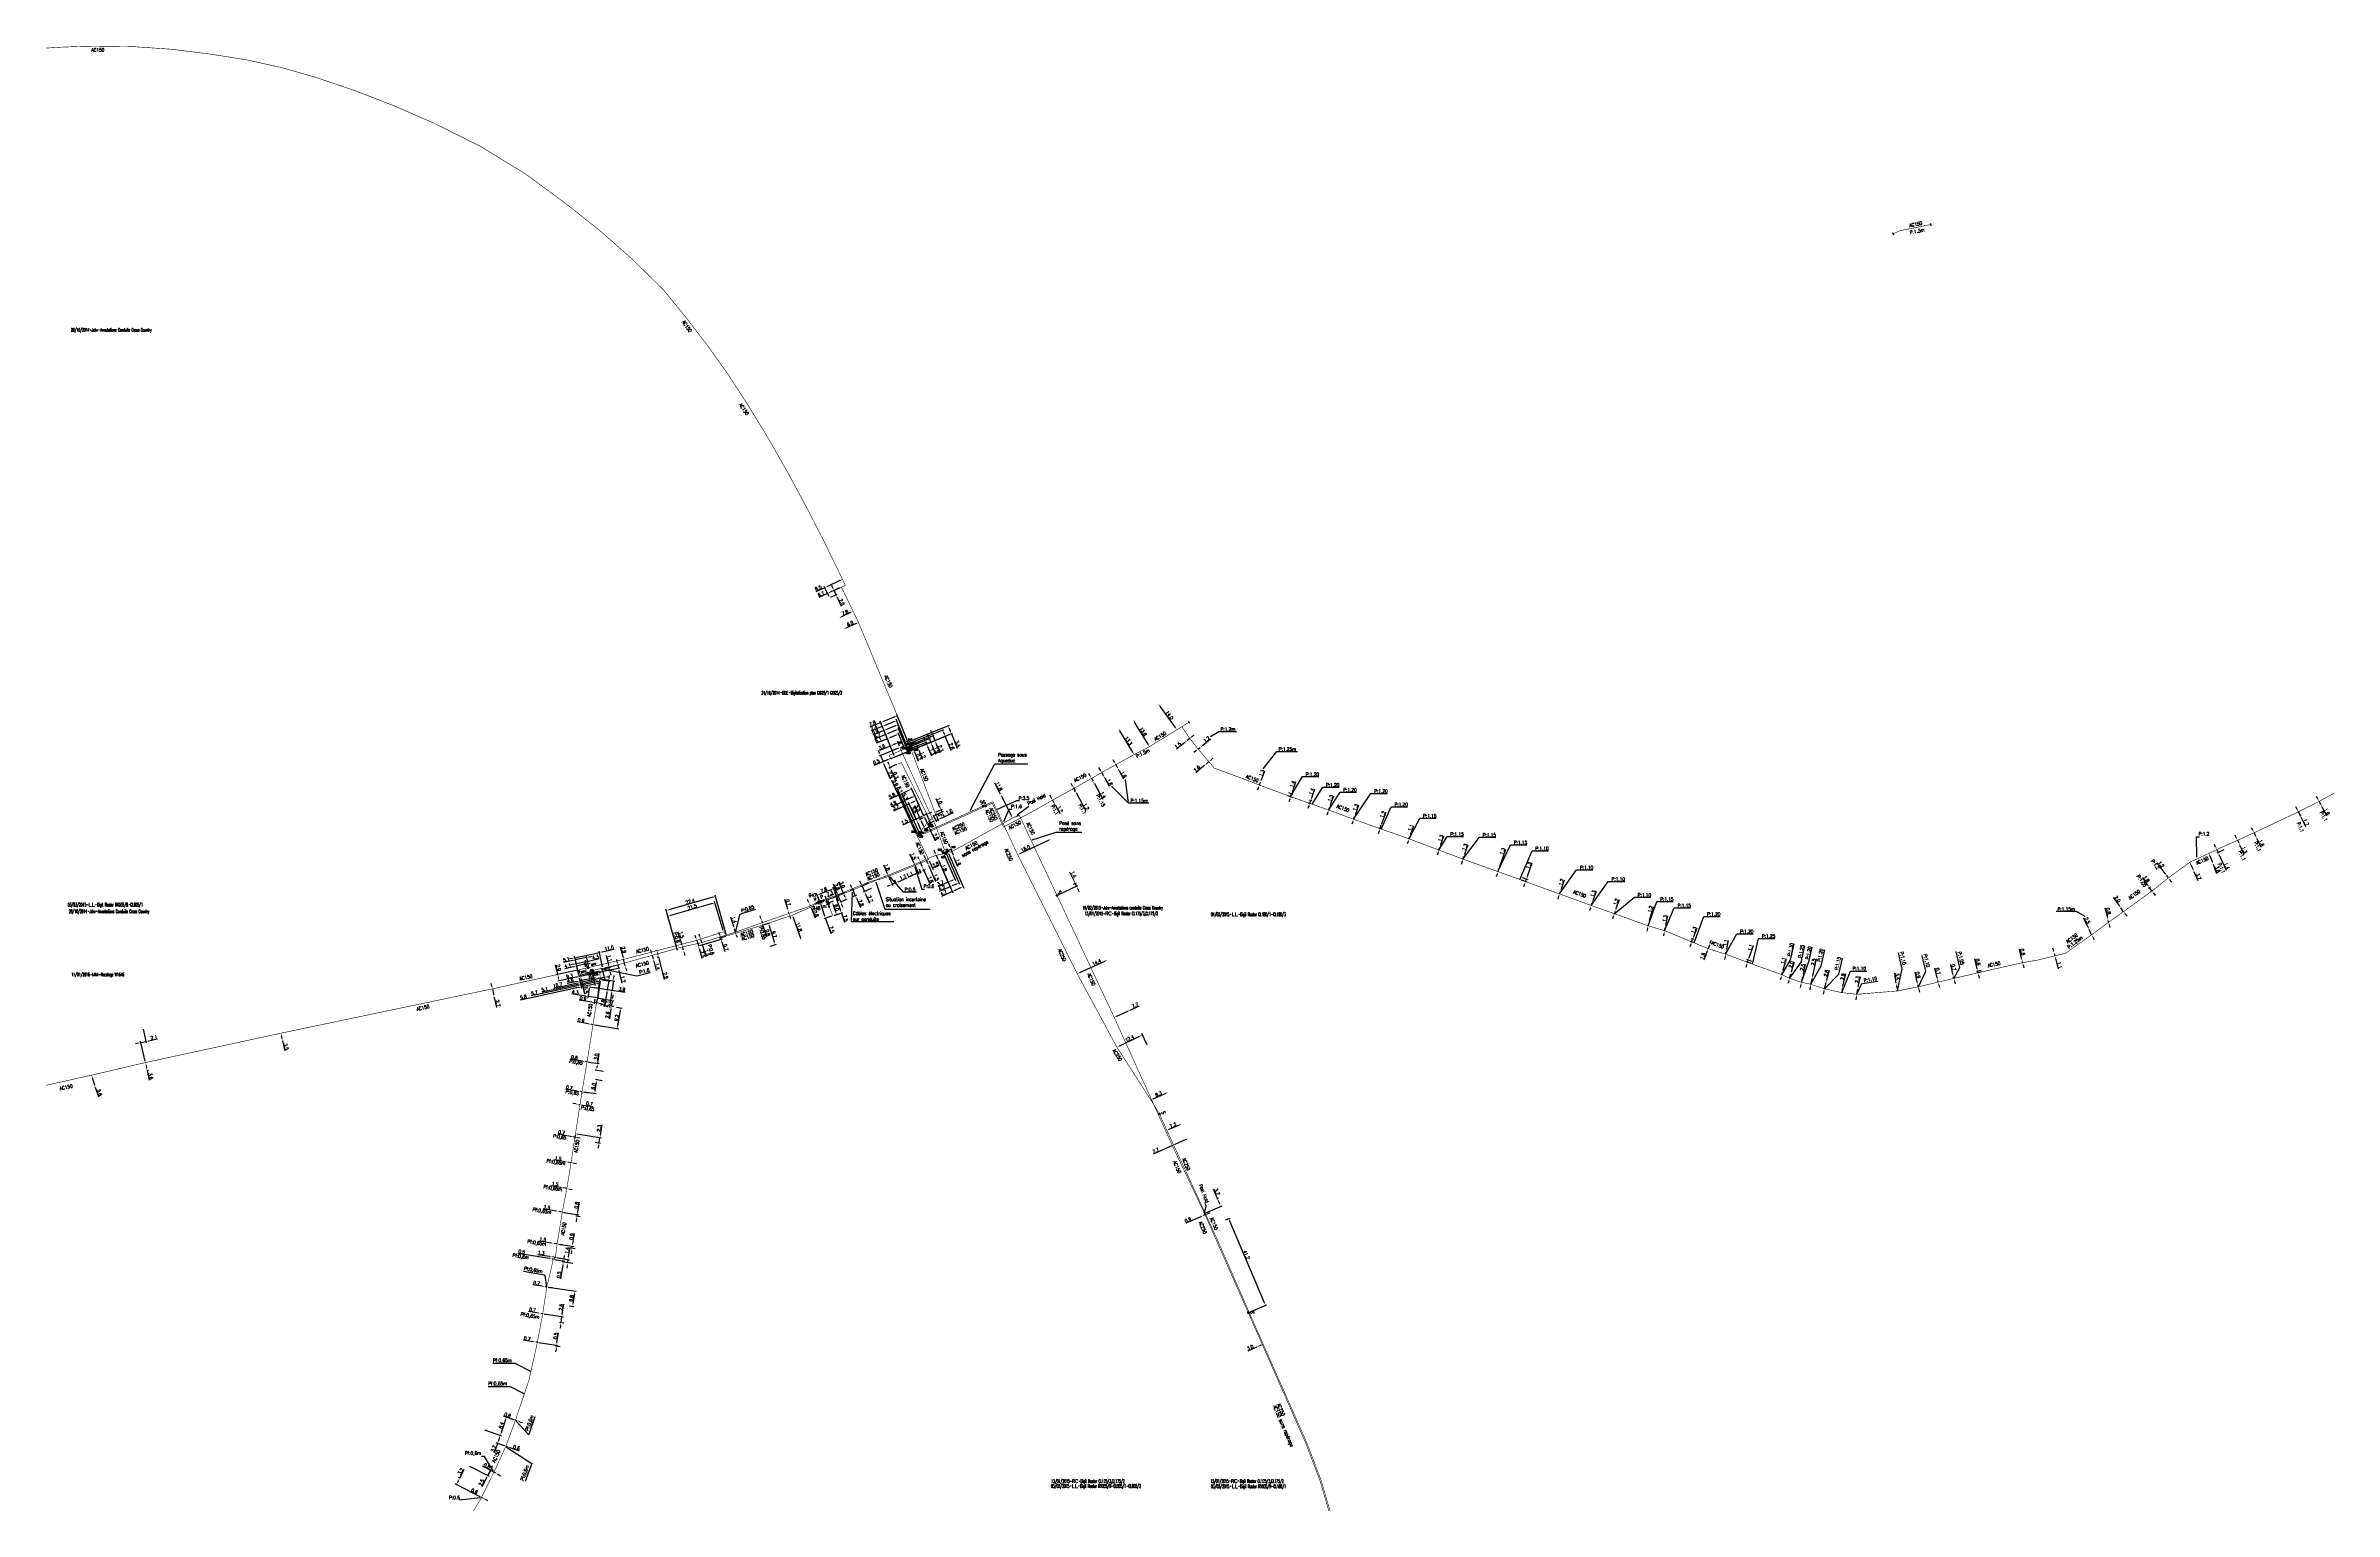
# Model space of a CAD drawing. Header units: millimetres. Extents: x 150000 to 151000, y 127000 to 127640.
import ezdxf
from ezdxf.enums import TextEntityAlignment as Align

# ---------------------------------------------------------------- set-up
doc = ezdxf.new("R2010")
doc.units = ezdxf.units.MM
doc.header["$PDMODE"] = 34
doc.layers.get('0').update_dxf_attribs({"linetype": 'CONTINUOUS'})
doc.layers.get('Defpoints').update_dxf_attribs({"linetype": 'CONTINUOUS'})
for name, color, linetype in [('G_120', 4, 'CONTINUOUS'), ('G_300', 7, 'CONTINUOUS'), ('G_340', 7, 'CONTINUOUS'), ('G_910', 7, 'CONTINUOUS'), ('L_340', 7, 'CONTINUOUS')]:
    doc.layers.add(name, color=color, linetype=linetype)
doc.styles.add('G_ROMANS', font='ROMANS.SHX', dxfattribs={"width": 0.75})
doc.styles.get("Standard").update_dxf_attribs({"font": 'romans.shx', "width": 0.85})
doc.linetypes.add('G_CROSS_COUNTRY', pattern='A,8,-7.08,["CROSS COUNTRY",Standard,S=1,R=0,X=-6.34,Y=-0.5],-7.08', length=22.16)
doc.linetypes.add('G_typB_AP', pattern='A,5,-0.3,["o",Standard,S=1.5,R=0,X=0,Y=-0.5],-1.65', length=6.95)
doc.dimstyles.get("Standard").update_dxf_attribs({"dimtxt": 1.5, "dimasz": 1.2, "dimexe": 0.625, "dimexo": 0.625, "dimgap": 0.25, "dimtad": 1, "dimdec": 1, "dimzin": 0, "dimdsep": 46, "dimtxsty": 'Standard', "dimcen": -0.5, "dimadec": 0, "dimazin": 0, "dimtfac": 1, "dimtdec": 1, "dimtmove": 0, "dimatfit": 3, "dimfxl": 0, "dimtolj": 1, "dimtzin": 0, "dimarcsym": 0})

# ---------------------------------------------------------------- blocks, each defined once
blk = doc.blocks.new('*D0')
at = {"layer": 'Defpoints', "color": 0, "linetype": 'Continuous', "transparency": 16777216}
for p in [(150467.5, 127326.2), (150468.3, 127324.8), (150468.3, 127324.8)]:
    blk.add_point(p, dxfattribs=at)
at = {"layer": 'G_120', "color": 0, "linetype": 'Continuous', "lineweight": -2, "transparency": 16777216}
for p, q in [((150467, 127327.2), (150466.4, 127328.3)), ((150467.5, 127326.2), (150468.3, 127324.8)), ((150468.9, 127323.7), (150470.9, 127320))]:
    blk.add_line(p, q, dxfattribs=at)
at = {"layer": 'G_120', "color": 0, "linetype": 'Continuous', "transparency": 16777216}
for points in [[(150467.2, 127327.3), (150466.8, 127327.1), (150467.5, 127326.2)], [(150469.1, 127323.8), (150468.7, 127323.6), (150468.3, 127324.8)]]:
    blk.add_solid(points, dxfattribs=at)
at = {"layer": 'G_120', "color": 0, "linetype": 'Continuous', "transparency": 16777216, "insert": (150471, 127321.8), "char_height": 1.5, "attachment_point": 5, "rotation": 298.5108}
blk.add_mtext('\\A1;1.6', dxfattribs=at)
blk = doc.blocks.new('*D1')
at = {"layer": 'Defpoints', "color": 0, "linetype": 'Continuous', "transparency": 16777216}
for p in [(150461.4, 127322.8), (150462.1, 127321.4), (150462.1, 127321.4)]:
    blk.add_point(p, dxfattribs=at)
at = {"layer": 'G_120', "color": 0, "linetype": 'Continuous', "lineweight": -2, "transparency": 16777216}
for p, q in [((150460.8, 127323.8), (150460.2, 127324.9)), ((150461.4, 127322.8), (150462.1, 127321.4)), ((150462.7, 127320.4), (150464.7, 127316.7))]:
    blk.add_line(p, q, dxfattribs=at)
at = {"layer": 'G_120', "color": 0, "linetype": 'Continuous', "transparency": 16777216}
for points in [[(150461, 127323.9), (150460.6, 127323.7), (150461.4, 127322.8)], [(150462.9, 127320.5), (150462.5, 127320.3), (150462.1, 127321.4)]]:
    blk.add_solid(points, dxfattribs=at)
at = {"layer": 'G_120', "color": 0, "linetype": 'Continuous', "transparency": 16777216, "insert": (150464.9, 127318.5), "char_height": 1.5, "attachment_point": 5, "rotation": 298.7268}
blk.add_mtext('\\A1;1.6', dxfattribs=at)
blk = doc.blocks.new('*D2')
at = {"layer": 'Defpoints', "color": 0, "linetype": 'Continuous', "transparency": 16777216}
for p in [(150468.7, 127342), (150468.7, 127342), (150475.6, 127330.6)]:
    blk.add_point(p, dxfattribs=at)
at = {"layer": 'G_120', "color": 0, "linetype": 'Continuous', "lineweight": -2, "transparency": 16777216}
for p, q in [((150468.2, 127341.6), (150468.2, 127341.6)), ((150475, 127331.6), (150469.3, 127340.9)), ((150475, 127330.2), (150475, 127330.2))]:
    blk.add_line(p, q, dxfattribs=at)
at = {"layer": 'G_120', "color": 0, "linetype": 'Continuous', "transparency": 16777216}
for points in [[(150469.5, 127341), (150469.2, 127340.8), (150468.7, 127342)], [(150475.1, 127331.7), (150474.8, 127331.5), (150475.6, 127330.6)]]:
    blk.add_solid(points, dxfattribs=at)
at = {"layer": 'G_120', "color": 0, "linetype": 'Continuous', "transparency": 16777216, "insert": (150473.1, 127336.6), "char_height": 1.5, "attachment_point": 5, "rotation": 300.9834}
blk.add_mtext('\\A1;13.3', dxfattribs=at)
blk = doc.blocks.new('*D3')
at = {"layer": 'Defpoints', "color": 0, "linetype": 'Continuous', "transparency": 16777216}
for p in [(150475.2, 127345.8), (150475.2, 127345.8), (150482.3, 127334)]:
    blk.add_point(p, dxfattribs=at)
at = {"layer": 'G_120', "color": 0, "linetype": 'Continuous', "lineweight": -2, "transparency": 16777216}
blk.add_line((150481.7, 127335.1), (150475.8, 127344.8), dxfattribs=at)
at = {"layer": 'G_120', "color": 0, "linetype": 'Continuous', "transparency": 16777216}
for points in [[(150476, 127344.9), (150475.6, 127344.7), (150475.2, 127345.8)], [(150481.9, 127335.2), (150481.5, 127335), (150482.3, 127334)]]:
    blk.add_solid(points, dxfattribs=at)
at = {"layer": 'G_120', "color": 0, "linetype": 'Continuous', "transparency": 16777216, "insert": (150479.5, 127340.6), "char_height": 1.5, "attachment_point": 5, "rotation": 301.1726}
blk.add_mtext('\\A1;13.8', dxfattribs=at)
blk = doc.blocks.new('*D4')
at = {"layer": 'Defpoints', "color": 0, "linetype": 'Continuous', "transparency": 16777216}
for p in [(150486.2, 127352.8), (150486.2, 127352.8), (150494.3, 127341.4)]:
    blk.add_point(p, dxfattribs=at)
at = {"layer": 'G_120', "color": 0, "linetype": 'Continuous', "lineweight": -2, "transparency": 16777216}
blk.add_line((150493.6, 127342.4), (150486.9, 127351.8), dxfattribs=at)
at = {"layer": 'G_120', "color": 0, "linetype": 'Continuous', "transparency": 16777216}
for points in [[(150487, 127351.9), (150486.7, 127351.7), (150486.2, 127352.8)], [(150493.7, 127342.5), (150493.4, 127342.3), (150494.3, 127341.4)]]:
    blk.add_solid(points, dxfattribs=at)
at = {"layer": 'G_120', "color": 0, "linetype": 'Continuous', "transparency": 16777216, "insert": (150491, 127347.8), "char_height": 1.5, "attachment_point": 5, "rotation": 305.567}
blk.add_mtext('\\A1;14.0', dxfattribs=at)
blk = doc.blocks.new('G_340_07')
at = {"color": 0, "linetype": 'Continuous', "const_width": 0.25, "flags": 128}
blk.add_lwpolyline([(0, 0), (1.25, 0)], dxfattribs=at)
at = {"color": 0, "linetype": 'Continuous', "flags": 128}
blk.add_lwpolyline([(1.25, -0.5), (1.25, 0.5)], dxfattribs=at)
at = {"color": 0, "linetype": 'Continuous', "style": 'G_ROMANS', "width": 0.75, "flags": 3}
for tag, p in [('DEF_COUP', (0, -7.5)), ('DEF_TYPE', (0, -10)), ('DEF_LEG', (0, -5))]:
    blk.add_attdef(tag, text='', height=1.2, dxfattribs=at).set_placement(p, align=Align.MIDDLE)
blk = doc.blocks.new('*D6')
at = {"layer": 'Defpoints', "color": 0, "linetype": 'Continuous', "transparency": 16777216}
for p in [(150893, 127254.1), (150893, 127254.1), (150894.1, 127251.8)]:
    blk.add_point(p, dxfattribs=at)
at = {"layer": 'G_120', "color": 0, "linetype": 'Continuous', "lineweight": -2, "transparency": 16777216}
for p, q in [((150892.5, 127255.2), (150890.6, 127259.1)), ((150894.1, 127251.8), (150893, 127254.1)), ((150893.6, 127254.4), (150893.6, 127254.4)), ((150894.6, 127250.8), (150895.2, 127249.7)), ((150894.7, 127252.1), (150894.7, 127252.1))]:
    blk.add_line(p, q, dxfattribs=at)
at = {"layer": 'G_120', "color": 0, "linetype": 'Continuous', "transparency": 16777216}
for points in [[(150892.7, 127255.3), (150892.3, 127255.1), (150893, 127254.1)], [(150894.8, 127250.9), (150894.5, 127250.7), (150894.1, 127251.8)]]:
    blk.add_solid(points, dxfattribs=at)
at = {"layer": 'G_120', "color": 0, "linetype": 'Continuous', "transparency": 16777216, "insert": (150892.2, 127258.1), "char_height": 1.5, "attachment_point": 5, "rotation": 295.736}
blk.add_mtext('\\A1;2.5', dxfattribs=at)
blk = doc.blocks.new('*D7')
at = {"layer": 'Defpoints', "color": 0, "linetype": 'Continuous', "transparency": 16777216}
for p in [(150901.3, 127258.1), (150901.3, 127258.1), (150901.5, 127257.3)]:
    blk.add_point(p, dxfattribs=at)
at = {"layer": 'G_120', "color": 0, "linetype": 'Continuous', "lineweight": -2, "transparency": 16777216}
for p, q in [((150901.1, 127259.3), (150900, 127263.5)), ((150901.5, 127257.3), (150901.3, 127258.1)), ((150901.8, 127256.2), (150902.1, 127255))]:
    blk.add_line(p, q, dxfattribs=at)
at = {"layer": 'G_120', "color": 0, "linetype": 'Continuous', "transparency": 16777216}
for points in [[(150901.3, 127259.3), (150900.9, 127259.2), (150901.3, 127258.1)], [(150902, 127256.2), (150901.6, 127256.1), (150901.5, 127257.3)]]:
    blk.add_solid(points, dxfattribs=at)
at = {"layer": 'G_120', "color": 0, "linetype": 'Continuous', "transparency": 16777216, "insert": (150901.4, 127262.2), "char_height": 1.5, "attachment_point": 5, "rotation": 283.6742}
blk.add_mtext('\\A1;0.8', dxfattribs=at)
blk = doc.blocks.new('*D8')
at = {"layer": 'Defpoints', "color": 0, "linetype": 'Continuous', "transparency": 16777216}
for p in [(150498.7, 127336.7), (150499.9, 127337.6), (150499.9, 127337.6)]:
    blk.add_point(p, dxfattribs=at)
at = {"layer": 'G_120', "color": 0, "linetype": 'Continuous', "lineweight": -2, "transparency": 16777216}
for p, q in [((150497.8, 127335.9), (150494.1, 127332.9)), ((150499.9, 127337.6), (150498.7, 127336.7)), ((150500.8, 127338.4), (150501.8, 127339.1))]:
    blk.add_line(p, q, dxfattribs=at)
at = {"layer": 'G_120', "color": 0, "linetype": 'Continuous', "transparency": 16777216}
for points in [[(150497.7, 127336.1), (150497.9, 127335.7), (150498.7, 127336.7)], [(150500.7, 127338.5), (150501, 127338.2), (150499.9, 127337.6)]]:
    blk.add_solid(points, dxfattribs=at)
at = {"layer": 'G_120', "color": 0, "linetype": 'Continuous', "transparency": 16777216, "insert": (150494.7, 127334.6), "char_height": 1.5, "attachment_point": 5, "rotation": 38.9979}
blk.add_mtext('\\A1;1.5', dxfattribs=at)
blk = doc.blocks.new('*D9')
at = {"layer": 'Defpoints', "color": 0, "linetype": 'Continuous', "transparency": 16777216}
for p in [(150507, 127326.4), (150508.2, 127327.5), (150508.2, 127327.5)]:
    blk.add_point(p, dxfattribs=at)
at = {"layer": 'G_120', "color": 0, "linetype": 'Continuous', "lineweight": -2, "transparency": 16777216}
for p, q in [((150506.1, 127325.7), (150502.5, 127322.6)), ((150508.2, 127327.5), (150507, 127326.4)), ((150509.1, 127328.2), (150510, 127329))]:
    blk.add_line(p, q, dxfattribs=at)
at = {"layer": 'G_120', "color": 0, "linetype": 'Continuous', "transparency": 16777216}
for points in [[(150505.9, 127325.8), (150506.2, 127325.5), (150507, 127326.4)], [(150509, 127328.4), (150509.3, 127328.1), (150508.2, 127327.5)]]:
    blk.add_solid(points, dxfattribs=at)
at = {"layer": 'G_120', "color": 0, "linetype": 'Continuous', "transparency": 16777216, "insert": (150503, 127324.4), "char_height": 1.5, "attachment_point": 5, "rotation": 40.1682}
blk.add_mtext('\\A1;1.6', dxfattribs=at)
blk = doc.blocks.new('*D10')
at = {"layer": 'Defpoints', "color": 0, "linetype": 'Continuous', "transparency": 16777216}
for p in [(150503.5, 127333), (150503.5, 127333), (150504.5, 127333.7)]:
    blk.add_point(p, dxfattribs=at)
at = {"layer": 'G_120', "color": 0, "linetype": 'Continuous', "lineweight": -2, "transparency": 16777216}
for p, q in [((150505.4, 127334.5), (150509, 127337.4)), ((150502.6, 127332.2), (150501.7, 127331.5)), ((150503.5, 127333), (150504.5, 127333.7))]:
    blk.add_line(p, q, dxfattribs=at)
at = {"layer": 'G_120', "color": 0, "linetype": 'Continuous', "transparency": 16777216}
for points in [[(150502.5, 127332.4), (150502.7, 127332.1), (150503.5, 127333)], [(150505.3, 127334.6), (150505.5, 127334.3), (150504.5, 127333.7)]]:
    blk.add_solid(points, dxfattribs=at)
at = {"layer": 'G_120', "color": 0, "linetype": 'Continuous', "transparency": 16777216, "insert": (150507.3, 127337.2), "char_height": 1.5, "attachment_point": 5, "rotation": 38.8986}
blk.add_mtext('\\A1;1.2', dxfattribs=at)
blk = doc.blocks.new('*D11')
at = {"layer": 'Defpoints', "color": 0, "linetype": 'Continuous', "transparency": 16777216}
for p in [(150530.3, 127317.3), (150530.3, 127317.3), (150530.8, 127318.5)]:
    blk.add_point(p, dxfattribs=at)
at = {"layer": 'G_120', "color": 0, "linetype": 'Continuous', "lineweight": -2, "transparency": 16777216}
for p, q in [((150529.9, 127316.1), (150529.4, 127315)), ((150530.3, 127317.3), (150530.8, 127318.5)), ((150531.2, 127319.6), (150532.7, 127323.5))]:
    blk.add_line(p, q, dxfattribs=at)
at = {"layer": 'G_120', "color": 0, "linetype": 'Continuous', "transparency": 16777216}
for points in [[(150529.7, 127316.2), (150530.1, 127316.1), (150530.3, 127317.3)], [(150531, 127319.7), (150531.4, 127319.5), (150530.8, 127318.5)]]:
    blk.add_solid(points, dxfattribs=at)
at = {"layer": 'G_120', "color": 0, "linetype": 'Continuous', "transparency": 16777216, "insert": (150531.3, 127322.5), "char_height": 1.5, "attachment_point": 5, "rotation": 68.6484}
blk.add_mtext('\\A1;1.3', dxfattribs=at)
blk = doc.blocks.new('*D12')
at = {"layer": 'Defpoints', "color": 0, "linetype": 'Continuous', "transparency": 16777216}
for p in [(150877.7, 127243.7), (150878, 127242.6), (150878, 127242.6)]:
    blk.add_point(p, dxfattribs=at)
at = {"layer": 'G_120', "color": 0, "linetype": 'Continuous', "lineweight": -2, "transparency": 16777216}
for p, q in [((150877.5, 127244.8), (150877.2, 127246)), ((150877.7, 127243.7), (150878, 127242.6)), ((150878.3, 127241.4), (150879.4, 127237)), ((150878.4, 127243.8), (150878.4, 127243.8)), ((150878.6, 127242.7), (150878.6, 127242.7))]:
    blk.add_line(p, q, dxfattribs=at)
at = {"layer": 'G_120', "color": 0, "linetype": 'Continuous', "transparency": 16777216}
for points in [[(150877.7, 127244.9), (150877.3, 127244.8), (150877.7, 127243.7)], [(150878.5, 127241.5), (150878.1, 127241.4), (150878, 127242.6)]]:
    blk.add_solid(points, dxfattribs=at)
at = {"layer": 'G_120', "color": 0, "linetype": 'Continuous', "transparency": 16777216, "insert": (150880, 127238.5), "char_height": 1.5, "attachment_point": 5, "rotation": 283.7053}
blk.add_mtext('\\A1;1.1', dxfattribs=at)
blk = doc.blocks.new('*D16')
at = {"layer": 'Defpoints', "color": 0, "linetype": 'Continuous', "transparency": 16777216}
for p in [(150341.6, 127401), (150342.4, 127399.2), (150347.6, 127403.8)]:
    blk.add_point(p, dxfattribs=at)
at = {"layer": 'G_120', "color": 0, "linetype": 'Continuous', "lineweight": -2, "transparency": 16777216}
for p, q in [((150341.6, 127401), (150337.7, 127399.2)), ((150342.2, 127399.7), (150341.3, 127401.5)), ((150346.5, 127403.3), (150342.7, 127401.5))]:
    blk.add_line(p, q, dxfattribs=at)
at = {"layer": 'G_120', "color": 0, "linetype": 'Continuous', "transparency": 16777216}
for points in [[(150342.6, 127401.7), (150342.8, 127401.3), (150341.6, 127401)], [(150346.4, 127403.4), (150346.6, 127403.1), (150347.6, 127403.8)]]:
    blk.add_solid(points, dxfattribs=at)
at = {"layer": 'G_120', "color": 0, "linetype": 'Continuous', "transparency": 16777216, "insert": (150338.7, 127400.7), "char_height": 1.5, "attachment_point": 5, "rotation": 24.7605}
blk.add_mtext('\\A1;6.7', dxfattribs=at)
blk = doc.blocks.new('*D17')
at = {"layer": 'Defpoints', "color": 0, "linetype": 'Continuous', "transparency": 16777216}
for p in [(150342.4, 127399.2), (150345.2, 127400.4), (150347.6, 127403.8)]:
    blk.add_point(p, dxfattribs=at)
at = {"layer": 'G_120', "color": 0, "linetype": 'Continuous', "lineweight": -2, "transparency": 16777216}
for p, q in [((150343, 127399.4), (150345.8, 127400.7)), ((150343.9, 127403.3), (150343.4, 127404.4)), ((150347.1, 127403.5), (150343.8, 127402)), ((150344.4, 127402.3), (150345.2, 127400.4)), ((150345.7, 127399.3), (150347.5, 127395.4))]:
    blk.add_line(p, q, dxfattribs=at)
at = {"layer": 'G_120', "color": 0, "linetype": 'Continuous', "transparency": 16777216}
for points in [[(150344, 127403.4), (150343.7, 127403.3), (150344.4, 127402.3)], [(150345.9, 127399.4), (150345.5, 127399.3), (150345.2, 127400.4)]]:
    blk.add_solid(points, dxfattribs=at)
at = {"layer": 'G_120', "color": 0, "linetype": 'Continuous', "transparency": 16777216, "insert": (150347.8, 127397.2), "char_height": 1.5, "attachment_point": 5, "rotation": 294.7565}
blk.add_mtext('\\A1;2.0', dxfattribs=at)
blk = doc.blocks.new('*D18')
at = {"layer": 'Defpoints', "color": 0, "linetype": 'Continuous', "transparency": 16777216}
for p in [(150348.8, 127385.5), (150348.8, 127385.5), (150355.1, 127388.3)]:
    blk.add_point(p, dxfattribs=at)
at = {"layer": 'G_120', "color": 0, "linetype": 'Continuous', "lineweight": -2, "transparency": 16777216}
blk.add_line((150354, 127387.8), (150349.9, 127386), dxfattribs=at)
at = {"layer": 'G_120', "color": 0, "linetype": 'Continuous', "transparency": 16777216}
for points in [[(150349.8, 127386.2), (150350, 127385.8), (150348.8, 127385.5)], [(150353.9, 127388), (150354.1, 127387.6), (150355.1, 127388.3)]]:
    blk.add_solid(points, dxfattribs=at)
at = {"layer": 'G_120', "color": 0, "linetype": 'Continuous', "transparency": 16777216, "insert": (150351.5, 127387.8), "char_height": 1.5, "attachment_point": 5, "rotation": 23.8141}
blk.add_mtext('\\A1;6.9', dxfattribs=at)
blk = doc.blocks.new('*D19')
at = {"layer": 'Defpoints', "color": 0, "linetype": 'Continuous', "transparency": 16777216}
for p in [(150346.6, 127390.3), (150346.6, 127390.3), (150352.7, 127393.2)]:
    blk.add_point(p, dxfattribs=at)
at = {"layer": 'G_120', "color": 0, "linetype": 'Continuous', "lineweight": -2, "transparency": 16777216}
blk.add_line((150351.6, 127392.7), (150347.6, 127390.8), dxfattribs=at)
at = {"layer": 'G_120', "color": 0, "linetype": 'Continuous', "transparency": 16777216}
for points in [[(150347.6, 127391), (150347.7, 127390.6), (150346.6, 127390.3)], [(150351.6, 127392.8), (150351.7, 127392.5), (150352.7, 127393.2)]]:
    blk.add_solid(points, dxfattribs=at)
at = {"layer": 'G_120', "color": 0, "linetype": 'Continuous', "transparency": 16777216, "insert": (150349.2, 127392.6), "char_height": 1.5, "attachment_point": 5, "rotation": 25.0359}
blk.add_mtext('\\A1;7.8', dxfattribs=at)
blk = doc.blocks.new('*D20')
at = {"layer": 'Defpoints', "color": 0, "linetype": 'Continuous', "transparency": 16777216}
for p in [(150387.6, 127304.8), (150388.9, 127304.3), (150388.9, 127301.8)]:
    blk.add_point(p, dxfattribs=at)
at = {"layer": 'G_300', "color": 0, "linetype": 'Continuous', "lineweight": -2, "transparency": 16777216}
for p, q in [((150390.9, 127302.7), (150396.6, 127305.3)), ((150387.8, 127301.3), (150386.7, 127300.8)), ((150387.8, 127304.2), (150389.2, 127301.2)), ((150388.9, 127301.8), (150389.8, 127302.2)), ((150389.2, 127303.7), (150390.1, 127301.6))]:
    blk.add_line(p, q, dxfattribs=at)
at = {"layer": 'G_300', "color": 0, "linetype": 'Continuous', "transparency": 16777216}
for points in [[(150387.8, 127301.5), (150387.9, 127301.1), (150388.9, 127301.8)], [(150390.9, 127302.9), (150391, 127302.5), (150389.8, 127302.2)]]:
    blk.add_solid(points, dxfattribs=at)
at = {"layer": 'G_300', "color": 0, "linetype": 'Continuous', "transparency": 16777216, "insert": (150394.8, 127305.6), "char_height": 1.5, "attachment_point": 5, "rotation": 24.2924}
blk.add_mtext('\\A1;1.0', dxfattribs=at)
blk = doc.blocks.new('*D21')
at = {"layer": 'Defpoints', "color": 0, "linetype": 'Continuous', "transparency": 16777216}
for p in [(150388.5, 127305.2), (150391.2, 127306.4), (150388.9, 127304.3)]:
    blk.add_point(p, dxfattribs=at)
at = {"layer": 'G_300', "color": 0, "linetype": 'Continuous', "lineweight": -2, "transparency": 16777216}
for p, q in [((150390.7, 127307.5), (150389, 127311.3)), ((150389.1, 127305.5), (150391.8, 127306.7)), ((150389.5, 127304.5), (150392.2, 127305.8)), ((150391.6, 127305.5), (150391.2, 127306.4)), ((150392.1, 127304.4), (150392.6, 127303.3))]:
    blk.add_line(p, q, dxfattribs=at)
at = {"layer": 'G_300', "color": 0, "linetype": 'Continuous', "transparency": 16777216}
for points in [[(150390.9, 127307.6), (150390.5, 127307.4), (150391.2, 127306.4)], [(150392.3, 127304.5), (150391.9, 127304.3), (150391.6, 127305.5)]]:
    blk.add_solid(points, dxfattribs=at)
at = {"layer": 'G_300', "color": 0, "linetype": 'Continuous', "transparency": 16777216, "insert": (150390.5, 127310.4), "char_height": 1.5, "attachment_point": 5, "rotation": 294.2924}
blk.add_mtext('\\A1;1.0', dxfattribs=at)
blk = doc.blocks.new('*D22')
at = {"layer": 'Defpoints', "color": 0, "linetype": 'Continuous', "transparency": 16777216}
for p in [(150380.6, 127310.6), (150380.6, 127301.6), (150383.9, 127303.2)]:
    blk.add_point(p, dxfattribs=at)
at = {"layer": 'G_300', "color": 0, "linetype": 'Continuous', "lineweight": -2, "transparency": 16777216}
for p, q in [((150377.2, 127309), (150370.4, 127305.9)), ((150380.3, 127302.2), (150377, 127309.6)), ((150379.5, 127310.1), (150378.3, 127309.5)), ((150383.7, 127303.7), (150380.3, 127311.1))]:
    blk.add_line(p, q, dxfattribs=at)
at = {"layer": 'G_300', "color": 0, "linetype": 'Continuous', "transparency": 16777216}
for points in [[(150378.2, 127309.7), (150378.4, 127309.4), (150377.2, 127309)], [(150379.4, 127310.2), (150379.5, 127309.9), (150380.6, 127310.6)]]:
    blk.add_solid(points, dxfattribs=at)
at = {"layer": 'G_300', "color": 0, "linetype": 'Continuous', "transparency": 16777216, "insert": (150371.4, 127307.5), "char_height": 1.5, "attachment_point": 5, "rotation": 24.4286}
blk.add_mtext('\\A1;3.7', dxfattribs=at)
blk = doc.blocks.new('*D23')
at = {"layer": 'Defpoints', "color": 0, "linetype": 'Continuous', "transparency": 16777216}
for p in [(150380.6, 127301.7), (150380.6, 127301.7), (150382.9, 127296.6)]:
    blk.add_point(p, dxfattribs=at)
at = {"layer": 'G_300', "color": 0, "linetype": 'Continuous', "lineweight": -2, "transparency": 16777216}
for p, q in [((150380.6, 127301.7), (150377.9, 127307.5)), ((150382.4, 127297.7), (150381.1, 127300.6)), ((150381.2, 127301.9), (150381.2, 127301.9)), ((150383.5, 127296.8), (150383.5, 127296.8))]:
    blk.add_line(p, q, dxfattribs=at)
at = {"layer": 'G_300', "color": 0, "linetype": 'Continuous', "transparency": 16777216}
for points in [[(150381.3, 127300.6), (150380.9, 127300.5), (150380.6, 127301.7)], [(150382.6, 127297.7), (150382.2, 127297.6), (150382.9, 127296.6)]]:
    blk.add_solid(points, dxfattribs=at)
at = {"layer": 'G_300', "color": 0, "linetype": 'Continuous', "transparency": 16777216, "insert": (150379.5, 127306.4), "char_height": 1.5, "attachment_point": 5, "rotation": 294.4298}
blk.add_mtext('\\A1;5.6', dxfattribs=at)
blk = doc.blocks.new('*D24')
at = {"layer": 'Defpoints', "color": 0, "linetype": 'Continuous', "transparency": 16777216}
for p in [(150378.3, 127315.4), (150380.6, 127295.2), (150383.9, 127303.2)]:
    blk.add_point(p, dxfattribs=at)
at = {"layer": 'G_120', "color": 0, "linetype": 'Continuous', "lineweight": -2, "transparency": 16777216}
for p, q in [((150377.2, 127315), (150373.7, 127313.3)), ((150383.7, 127303.7), (150378.1, 127316)), ((150372.6, 127312.9), (150368.6, 127311)), ((150380.4, 127295.8), (150372.4, 127313.4))]:
    blk.add_line(p, q, dxfattribs=at)
at = {"layer": 'G_120', "color": 0, "linetype": 'Continuous', "transparency": 16777216}
for points in [[(150377.2, 127315.1), (150377.3, 127314.8), (150378.3, 127315.4)], [(150373.6, 127313.5), (150373.8, 127313.2), (150372.6, 127312.9)]]:
    blk.add_solid(points, dxfattribs=at)
at = {"layer": 'G_120', "color": 0, "linetype": 'Continuous', "transparency": 16777216, "insert": (150369.7, 127312.6), "char_height": 1.5, "attachment_point": 5, "rotation": 24.4286}
blk.add_mtext('\\A1;5.8', dxfattribs=at)
blk = doc.blocks.new('*D25')
at = {"layer": 'Defpoints', "color": 0, "linetype": 'Continuous', "transparency": 16777216}
for p in [(150379.5, 127301.2), (150379.5, 127301.2), (150381.7, 127296.3)]:
    blk.add_point(p, dxfattribs=at)
at = {"layer": 'G_300', "color": 0, "linetype": 'Continuous', "lineweight": -2, "transparency": 16777216}
for p, q in [((150379.5, 127301.2), (150374, 127313.3)), ((150381.2, 127297.4), (150380, 127300.1))]:
    blk.add_line(p, q, dxfattribs=at)
at = {"layer": 'G_300', "color": 0, "linetype": 'Continuous', "transparency": 16777216}
for points in [[(150380.2, 127300.1), (150379.8, 127300), (150379.5, 127301.2)], [(150381.4, 127297.5), (150381, 127297.3), (150381.7, 127296.3)]]:
    blk.add_solid(points, dxfattribs=at)
at = {"layer": 'G_300', "color": 0, "linetype": 'Continuous', "transparency": 16777216, "insert": (150375.5, 127312.3), "char_height": 1.5, "attachment_point": 5, "rotation": 294.4286}
blk.add_mtext('\\A1;5.3', dxfattribs=at)
blk = doc.blocks.new('*D26')
at = {"layer": 'Defpoints', "color": 0, "linetype": 'Continuous', "transparency": 16777216}
for p in [(150378.2, 127300.6), (150378.2, 127300.6), (150380.6, 127295.2)]:
    blk.add_point(p, dxfattribs=at)
at = {"layer": 'G_120', "color": 0, "linetype": 'Continuous', "lineweight": -2, "transparency": 16777216}
for p, q in [((150378.2, 127300.6), (150369.7, 127319.2)), ((150380.1, 127296.3), (150378.7, 127299.5))]:
    blk.add_line(p, q, dxfattribs=at)
at = {"layer": 'G_120', "color": 0, "linetype": 'Continuous', "transparency": 16777216}
for points in [[(150378.9, 127299.6), (150378.5, 127299.4), (150378.2, 127300.6)], [(150380.3, 127296.4), (150380, 127296.2), (150380.6, 127295.2)]]:
    blk.add_solid(points, dxfattribs=at)
at = {"layer": 'G_120', "color": 0, "linetype": 'Continuous', "transparency": 16777216, "insert": (150371.3, 127318.2), "char_height": 1.5, "attachment_point": 5, "rotation": 294.4286}
blk.add_mtext('\\A1;5.9', dxfattribs=at)
blk = doc.blocks.new('*D27')
at = {"layer": 'Defpoints', "color": 0, "linetype": 'Continuous', "transparency": 16777216}
for p in [(150379.7, 127312.4), (150382, 127295.6), (150383.9, 127303.2)]:
    blk.add_point(p, dxfattribs=at)
at = {"layer": 'G_300', "color": 0, "linetype": 'Continuous', "lineweight": -2, "transparency": 16777216}
for p, q in [((150375.3, 127310.4), (150369.3, 127307.7)), ((150381.7, 127296.2), (150375, 127310.9)), ((150378.6, 127311.9), (150376.4, 127310.9)), ((150383.7, 127303.7), (150379.5, 127313))]:
    blk.add_line(p, q, dxfattribs=at)
at = {"layer": 'G_300', "color": 0, "linetype": 'Continuous', "transparency": 16777216}
for points in [[(150376.3, 127311.1), (150376.5, 127310.7), (150375.3, 127310.4)], [(150378.5, 127312.1), (150378.7, 127311.7), (150379.7, 127312.4)]]:
    blk.add_solid(points, dxfattribs=at)
at = {"layer": 'G_300', "color": 0, "linetype": 'Continuous', "transparency": 16777216, "insert": (150370.3, 127309.2), "char_height": 1.5, "attachment_point": 5, "rotation": 24.4286}
blk.add_mtext('\\A1;4.9', dxfattribs=at)
blk = doc.blocks.new('*D28')
at = {"layer": 'Defpoints', "color": 0, "linetype": 'Continuous', "transparency": 16777216}
for p in [(150382.2, 127302.4), (150383.9, 127303.2), (150387.2, 127299.5)]:
    blk.add_point(p, dxfattribs=at)
at = {"layer": 'G_300', "color": 0, "linetype": 'Continuous', "lineweight": -2, "transparency": 16777216}
for p, q in [((150382.2, 127302.4), (150379.6, 127308.2)), ((150383.3, 127302.9), (150381.6, 127302.1)), ((150383.6, 127299.2), (150382.7, 127301.3)), ((150386.6, 127299.2), (150383.6, 127297.8))]:
    blk.add_line(p, q, dxfattribs=at)
at = {"layer": 'G_300', "color": 0, "linetype": 'Continuous', "transparency": 16777216}
for points in [[(150382.9, 127301.4), (150382.5, 127301.2), (150382.2, 127302.4)], [(150383.8, 127299.3), (150383.5, 127299.1), (150384.1, 127298.1)]]:
    blk.add_solid(points, dxfattribs=at)
at = {"layer": 'G_300', "color": 0, "linetype": 'Continuous', "transparency": 16777216, "insert": (150381.1, 127307.2), "char_height": 1.5, "attachment_point": 5, "rotation": 294.2308}
blk.add_mtext('\\A1;5.5', dxfattribs=at)
blk = doc.blocks.new('*D29')
at = {"layer": 'Defpoints', "color": 0, "linetype": 'Continuous', "transparency": 16777216}
for p in [(150383.6, 127303.9), (150383.9, 127303.2), (150387.2, 127299.5)]:
    blk.add_point(p, dxfattribs=at)
at = {"layer": 'G_300', "color": 0, "linetype": 'Continuous', "lineweight": -2, "transparency": 16777216}
for p, q in [((150386.9, 127300), (150384.6, 127305.1)), ((150386, 127305), (150387.1, 127305.5)), ((150382.5, 127303.4), (150374.3, 127299.7)), ((150383.7, 127303.7), (150383.3, 127304.5)), ((150384.9, 127304.5), (150383.6, 127303.9))]:
    blk.add_line(p, q, dxfattribs=at)
at = {"layer": 'G_300', "color": 0, "linetype": 'Continuous', "transparency": 16777216}
for points in [[(150385.9, 127305.2), (150386.1, 127304.8), (150384.9, 127304.5)], [(150382.4, 127303.6), (150382.6, 127303.2), (150383.6, 127303.9)]]:
    blk.add_solid(points, dxfattribs=at)
at = {"layer": 'G_300', "color": 0, "linetype": 'Continuous', "transparency": 16777216, "insert": (150375.2, 127301.2), "char_height": 1.5, "attachment_point": 5, "rotation": 24.4286}
blk.add_mtext('\\A1;1.5', dxfattribs=at)
blk = doc.blocks.new('*D30')
at = {"layer": 'Defpoints', "color": 0, "linetype": 'Continuous', "transparency": 16777216}
for p in [(150378.7, 127300.8), (150379.5, 127301.2), (150382, 127295.6)]:
    blk.add_point(p, dxfattribs=at)
at = {"layer": 'G_300', "color": 0, "linetype": 'Continuous', "lineweight": -2, "transparency": 16777216}
for p, q in [((150378.7, 127300.8), (150371.8, 127316.1)), ((150378.9, 127300.9), (150378.1, 127300.5)), ((150380.7, 127296.3), (150379.2, 127299.7)), ((150381.4, 127295.3), (150380.6, 127295))]:
    blk.add_line(p, q, dxfattribs=at)
at = {"layer": 'G_300', "color": 0, "linetype": 'Continuous', "transparency": 16777216}
for points in [[(150379.4, 127299.8), (150379, 127299.6), (150378.7, 127300.8)], [(150380.9, 127296.4), (150380.5, 127296.3), (150381.2, 127295.2)]]:
    blk.add_solid(points, dxfattribs=at)
at = {"layer": 'G_300', "color": 0, "linetype": 'Continuous', "transparency": 16777216, "insert": (150373.2, 127315.2), "char_height": 1.5, "attachment_point": 5, "rotation": 294.4286}
blk.add_mtext('\\A1;6.1', dxfattribs=at)
blk = doc.blocks.new('G_300_04')
at = {"linetype": 'Continuous'}
h = blk.add_hatch(color=0, dxfattribs=at)
h.paths.add_polyline_path([(-1, 1), (-1, -1), (0, 0)])
h.paths.add_polyline_path([(1, 1), (0, 0), (1, -1)])
at = {"color": 0, "linetype": 'Continuous', "flags": 128}
blk.add_lwpolyline([(-1, -1), (1, 1), (1, -1), (-1, 1)], close=True, dxfattribs=at)
at = {"color": 0, "linetype": 'Continuous', "width": 0.75}
blk.add_attdef('NUM', text='', height=1.5, dxfattribs=at).set_placement((0, 2.1), align=Align.MIDDLE_CENTER)
at = {"color": 0, "linetype": 'Continuous', "width": 0.75, "flags": 3}
for tag, p in [('DEF_COUP', (0, -7.5)), ('DEF_TYPE', (0, -10)), ('DEF_LEG', (0, -5))]:
    blk.add_attdef(tag, text='', height=1.2, dxfattribs=at).set_placement(p, align=Align.MIDDLE)
blk = doc.blocks.new('*D31')
at = {"layer": 'Defpoints', "color": 0, "linetype": 'Continuous', "transparency": 16777216}
for p in [(150377, 127335.4), (150392.9, 127338.5), (150371, 127329.6)]:
    blk.add_point(p, dxfattribs=at)
at = {"layer": 'G_300', "color": 0, "linetype": 'Continuous', "lineweight": -2, "transparency": 16777216}
for p, q in [((150371.5, 127329.8), (150393.5, 127338.8)), ((150377.6, 127335.6), (150392.4, 127341.6)), ((150392.2, 127340.3), (150392.5, 127339.7)), ((150392.9, 127338.5), (150395.4, 127332.4))]:
    blk.add_line(p, q, dxfattribs=at)
at = {"layer": 'G_300', "color": 0, "linetype": 'Continuous', "transparency": 16777216}
for points in [[(150392.4, 127340.3), (150392, 127340.2), (150391.8, 127341.4)], [(150392.7, 127339.7), (150392.3, 127339.6), (150392.9, 127338.5)]]:
    blk.add_solid(points, dxfattribs=at)
at = {"layer": 'G_300', "color": 0, "linetype": 'Continuous', "transparency": 16777216, "insert": (150395.8, 127334.2), "char_height": 1.5, "attachment_point": 5, "rotation": 292.1628}
blk.add_mtext('\\A1;2.6', dxfattribs=at)
blk = doc.blocks.new('*D32')
at = {"layer": 'Defpoints', "color": 0, "linetype": 'Continuous', "transparency": 16777216}
for p in [(150384.8, 127335.3), (150371, 127329.6), (150377.9, 127333.3)]:
    blk.add_point(p, dxfattribs=at)
at = {"layer": 'G_300', "color": 0, "linetype": 'Continuous', "lineweight": -2, "transparency": 16777216}
for p, q in [((150371.5, 127329.8), (150385.4, 127335.5)), ((150378.4, 127333.5), (150385.1, 127336.2)), ((150384.1, 127337.1), (150383.6, 127338.2)), ((150384.5, 127336), (150384.8, 127335.3)), ((150385.3, 127334.1), (150387, 127330))]:
    blk.add_line(p, q, dxfattribs=at)
at = {"layer": 'G_300', "color": 0, "linetype": 'Continuous', "transparency": 16777216}
for points in [[(150384.3, 127337.2), (150383.9, 127337), (150384.5, 127336)], [(150385.5, 127334.2), (150385.1, 127334.1), (150384.8, 127335.3)]]:
    blk.add_solid(points, dxfattribs=at)
at = {"layer": 'G_300', "color": 0, "linetype": 'Continuous', "transparency": 16777216, "insert": (150387.3, 127331.8), "char_height": 1.5, "attachment_point": 5, "rotation": 292.1628}
blk.add_mtext('\\A1;1.3', dxfattribs=at)
blk = doc.blocks.new('*D33')
at = {"layer": 'Defpoints', "color": 0, "linetype": 'Continuous', "transparency": 16777216}
for p in [(150367, 127339.3), (150371, 127329.6), (150376.1, 127333.4)]:
    blk.add_point(p, dxfattribs=at)
at = {"layer": 'G_300', "color": 0, "linetype": 'Continuous', "lineweight": -2, "transparency": 16777216}
for p, q in [((150367, 127339.3), (150362.1, 127337.3)), ((150370.7, 127330.2), (150366.8, 127339.9)), ((150371.6, 127341.2), (150368.1, 127339.8)), ((150375.9, 127333.9), (150372.5, 127342.2))]:
    blk.add_line(p, q, dxfattribs=at)
at = {"layer": 'G_300', "color": 0, "linetype": 'Continuous', "transparency": 16777216}
for points in [[(150368, 127340), (150368.2, 127339.6), (150367, 127339.3)], [(150371.6, 127341.4), (150371.7, 127341), (150372.7, 127341.7)]]:
    blk.add_solid(points, dxfattribs=at)
at = {"layer": 'G_300', "color": 0, "linetype": 'Continuous', "transparency": 16777216, "insert": (150363.2, 127338.9), "char_height": 1.5, "attachment_point": 5, "rotation": 22.1628}
blk.add_mtext('\\A1;6.7', dxfattribs=at)
blk = doc.blocks.new('*D34')
at = {"layer": 'Defpoints', "color": 0, "linetype": 'Continuous', "transparency": 16777216}
for p in [(150386.6, 127336.1), (150368.7, 127328.7), (150376.1, 127333.4)]:
    blk.add_point(p, dxfattribs=at)
at = {"layer": 'G_300', "color": 0, "linetype": 'Continuous', "lineweight": -2, "transparency": 16777216}
for p, q in [((150369.3, 127328.9), (150387.2, 127336.3)), ((150376.7, 127333.6), (150386.6, 127337.7)), ((150385.6, 127338.6), (150385.1, 127339.7)), ((150386.1, 127337.5), (150386.6, 127336.1)), ((150387.1, 127334.9), (150388.8, 127330.8))]:
    blk.add_line(p, q, dxfattribs=at)
at = {"layer": 'G_300', "color": 0, "linetype": 'Continuous', "transparency": 16777216}
for points in [[(150385.8, 127338.6), (150385.4, 127338.5), (150386.1, 127337.5)], [(150387.3, 127335), (150386.9, 127334.9), (150386.6, 127336.1)]]:
    blk.add_solid(points, dxfattribs=at)
at = {"layer": 'G_300', "color": 0, "linetype": 'Continuous', "transparency": 16777216, "insert": (150389.2, 127332.5), "char_height": 1.5, "attachment_point": 5, "rotation": 292.3885}
blk.add_mtext('\\A1;1.9', dxfattribs=at)
blk = doc.blocks.new('*D35')
at = {"layer": 'Defpoints', "color": 0, "linetype": 'Continuous', "transparency": 16777216}
for p in [(150364.8, 127344.6), (150376.7, 127336.1), (150371, 127329.6)]:
    blk.add_point(p, dxfattribs=at)
at = {"layer": 'G_300', "color": 0, "linetype": 'Continuous', "lineweight": -2, "transparency": 16777216}
for p, q in [((150370.7, 127330.2), (150364.6, 127345.2)), ((150371, 127347.1), (150366, 127345)), ((150376.5, 127336.6), (150371.8, 127348.1)), ((150364.8, 127344.6), (150360.1, 127342.6))]:
    blk.add_line(p, q, dxfattribs=at)
at = {"layer": 'G_300', "color": 0, "linetype": 'Continuous', "transparency": 16777216}
for points in [[(150365.9, 127345.2), (150366, 127344.9), (150364.8, 127344.6)], [(150370.9, 127347.3), (150371, 127346.9), (150372.1, 127347.5)]]:
    blk.add_solid(points, dxfattribs=at)
at = {"layer": 'G_300', "color": 0, "linetype": 'Continuous', "transparency": 16777216, "insert": (150361.2, 127344.2), "char_height": 1.5, "attachment_point": 5, "rotation": 22.1628}
blk.add_mtext('\\A1;7.8', dxfattribs=at)
blk = doc.blocks.new('*D36')
at = {"layer": 'Defpoints', "color": 0, "linetype": 'Continuous', "transparency": 16777216}
for p in [(150388.5, 127336.7), (150371, 127329.6), (150377.3, 127334.7)]:
    blk.add_point(p, dxfattribs=at)
at = {"layer": 'G_300', "color": 0, "linetype": 'Continuous', "lineweight": -2, "transparency": 16777216}
for p, q in [((150371.5, 127329.8), (150389.1, 127337)), ((150377.9, 127334.9), (150388.2, 127339.1)), ((150387.2, 127340), (150386.7, 127341.1)), ((150387.6, 127338.9), (150388.5, 127336.7)), ((150388.9, 127335.6), (150390.7, 127331.4))]:
    blk.add_line(p, q, dxfattribs=at)
at = {"layer": 'G_300', "color": 0, "linetype": 'Continuous', "transparency": 16777216}
for points in [[(150387.4, 127340.1), (150387, 127339.9), (150387.6, 127338.9)], [(150389.1, 127335.7), (150388.8, 127335.6), (150388.5, 127336.7)]]:
    blk.add_solid(points, dxfattribs=at)
at = {"layer": 'G_300', "color": 0, "linetype": 'Continuous', "transparency": 16777216, "insert": (150391, 127333.3), "char_height": 1.5, "attachment_point": 5, "rotation": 292.1628}
blk.add_mtext('\\A1;2.3', dxfattribs=at)
blk = doc.blocks.new('*D37')
at = {"layer": 'Defpoints', "color": 0, "linetype": 'Continuous', "transparency": 16777216}
for p in [(150365.5, 127342.9), (150376.1, 127335), (150371, 127329.6)]:
    blk.add_point(p, dxfattribs=at)
at = {"layer": 'G_300', "color": 0, "linetype": 'Continuous', "lineweight": -2, "transparency": 16777216}
for p, q in [((150370.7, 127345), (150366.7, 127343.3)), ((150375.8, 127335.6), (150371.6, 127346)), ((150365.5, 127342.9), (150360.6, 127340.9)), ((150370.7, 127330.2), (150365.3, 127343.4))]:
    blk.add_line(p, q, dxfattribs=at)
at = {"layer": 'G_300', "color": 0, "linetype": 'Continuous', "transparency": 16777216}
for points in [[(150370.6, 127345.1), (150370.8, 127344.8), (150371.8, 127345.4)], [(150366.6, 127343.5), (150366.7, 127343.1), (150365.5, 127342.9)]]:
    blk.add_solid(points, dxfattribs=at)
at = {"layer": 'G_300', "color": 0, "linetype": 'Continuous', "transparency": 16777216, "insert": (150361.8, 127342.4), "char_height": 1.5, "attachment_point": 5, "rotation": 22.1628}
blk.add_mtext('\\A1;7.4', dxfattribs=at)
blk = doc.blocks.new('*D38')
at = {"layer": 'Defpoints', "color": 0, "linetype": 'Continuous', "transparency": 16777216}
for p in [(150376.7, 127336.1), (150395.7, 127339.7), (150371, 127329.6)]:
    blk.add_point(p, dxfattribs=at)
at = {"layer": 'G_300', "color": 0, "linetype": 'Continuous', "lineweight": -2, "transparency": 16777216}
for p, q in [((150371.5, 127329.8), (150396.2, 127339.9)), ((150377.3, 127336.3), (150394.8, 127343.4)), ((150394.7, 127342.1), (150395.2, 127340.8)), ((150395.7, 127339.7), (150398.2, 127333.4))]:
    blk.add_line(p, q, dxfattribs=at)
at = {"layer": 'G_300', "color": 0, "linetype": 'Continuous', "transparency": 16777216}
for points in [[(150394.9, 127342.1), (150394.5, 127342), (150394.2, 127343.2)], [(150395.4, 127340.8), (150395, 127340.7), (150395.7, 127339.7)]]:
    blk.add_solid(points, dxfattribs=at)
at = {"layer": 'G_300', "color": 0, "linetype": 'Continuous', "transparency": 16777216, "insert": (150398.5, 127335.3), "char_height": 1.5, "attachment_point": 5, "rotation": 292.1628}
blk.add_mtext('\\A1;3.4', dxfattribs=at)
blk = doc.blocks.new('*D39')
at = {"layer": 'Defpoints', "color": 0, "linetype": 'Continuous', "transparency": 16777216}
for p in [(150369, 127334.3), (150371, 127329.6), (150373.2, 127333.6)]:
    blk.add_point(p, dxfattribs=at)
at = {"layer": 'G_120', "color": 0, "linetype": 'Continuous', "lineweight": -2, "transparency": 16777216}
for p, q in [((150371.2, 127335.2), (150370.1, 127334.8)), ((150373, 127334.2), (150372.1, 127336.3)), ((150369, 127334.3), (150364.3, 127332.4)), ((150370.7, 127330.2), (150368.8, 127334.9))]:
    blk.add_line(p, q, dxfattribs=at)
at = {"layer": 'G_120', "color": 0, "linetype": 'Continuous', "transparency": 16777216}
for points in [[(150370.1, 127335), (150370.2, 127334.6), (150369, 127334.3)], [(150371.2, 127335.4), (150371.3, 127335), (150372.4, 127335.7)]]:
    blk.add_solid(points, dxfattribs=at)
at = {"layer": 'G_120', "color": 0, "linetype": 'Continuous', "transparency": 16777216, "insert": (150365.3, 127333.9), "char_height": 1.5, "attachment_point": 5, "rotation": 22.1628}
blk.add_mtext('\\A1;3.6', dxfattribs=at)
blk = doc.blocks.new('*D40')
at = {"layer": 'Defpoints', "color": 0, "linetype": 'Continuous', "transparency": 16777216}
for p in [(150365.8, 127327.5), (150368.7, 127328.7), (150373.2, 127333.6)]:
    blk.add_point(p, dxfattribs=at)
at = {"layer": 'G_120', "color": 0, "linetype": 'Continuous', "lineweight": -2, "transparency": 16777216}
for p, q in [((150364.2, 127331.2), (150363.8, 127332.3)), ((150372.6, 127333.4), (150364.1, 127329.9)), ((150364.7, 127330.1), (150365.8, 127327.5)), ((150368.1, 127328.4), (150365.2, 127327.2)), ((150366.2, 127326.4), (150368.9, 127319.9))]:
    blk.add_line(p, q, dxfattribs=at)
at = {"layer": 'G_120', "color": 0, "linetype": 'Continuous', "transparency": 16777216}
for points in [[(150364.4, 127331.3), (150364.1, 127331.2), (150364.7, 127330.1)], [(150366.4, 127326.4), (150366.1, 127326.3), (150365.8, 127327.5)]]:
    blk.add_solid(points, dxfattribs=at)
at = {"layer": 'G_120', "color": 0, "linetype": 'Continuous', "transparency": 16777216, "insert": (150369.2, 127321.8), "char_height": 1.5, "attachment_point": 5, "rotation": 292.3881}
blk.add_mtext('\\A1;2.5', dxfattribs=at)
blk = doc.blocks.new('*D41')
at = {"layer": 'Defpoints', "color": 0, "linetype": 'Continuous', "transparency": 16777216}
for p in [(150368.7, 127328.7), (150368.7, 127328.7), (150369.1, 127328.9)]:
    blk.add_point(p, dxfattribs=at)
at = {"layer": 'G_120', "color": 0, "linetype": 'Continuous', "lineweight": -2, "transparency": 16777216}
for p, q in [((150367.6, 127328.2), (150361.8, 127325.8)), ((150369.1, 127328.9), (150368.7, 127328.7)), ((150368.9, 127329.4), (150368.9, 127329.4)), ((150370.3, 127329.3), (150371.4, 127329.8))]:
    blk.add_line(p, q, dxfattribs=at)
at = {"layer": 'G_120', "color": 0, "linetype": 'Continuous', "transparency": 16777216}
for points in [[(150367.5, 127328.4), (150367.7, 127328), (150368.7, 127328.7)], [(150370.2, 127329.5), (150370.3, 127329.1), (150369.1, 127328.9)]]:
    blk.add_solid(points, dxfattribs=at)
at = {"layer": 'G_120', "color": 0, "linetype": 'Continuous', "transparency": 16777216, "insert": (150362.9, 127327.4), "char_height": 1.5, "attachment_point": 5, "rotation": 22.3884}
blk.add_mtext('\\A1;0.5', dxfattribs=at)
blk = doc.blocks.new('*D42')
at = {"layer": 'Defpoints', "color": 0, "linetype": 'Continuous', "transparency": 16777216}
for p in [(150371, 127329.6), (150378.1, 127332.6), (150379.1, 127332.9)]:
    blk.add_point(p, dxfattribs=at)
at = {"layer": 'G_120', "color": 0, "linetype": 'Continuous', "lineweight": -2, "transparency": 16777216}
for p, q in [((150378.6, 127334.1), (150378.1, 127335.2)), ((150371.5, 127329.8), (150379.6, 127333.1)), ((150378.7, 127332.9), (150379.6, 127333.2)), ((150379, 127333), (150379.1, 127332.9)), ((150379.5, 127331.8), (150381.2, 127327.7))]:
    blk.add_line(p, q, dxfattribs=at)
at = {"layer": 'G_120', "color": 0, "linetype": 'Continuous', "transparency": 16777216}
for points in [[(150378.7, 127334.2), (150378.4, 127334), (150379, 127333)], [(150379.7, 127331.9), (150379.3, 127331.7), (150379.1, 127332.9)]]:
    blk.add_solid(points, dxfattribs=at)
at = {"layer": 'G_120', "color": 0, "linetype": 'Continuous', "transparency": 16777216, "insert": (150381.5, 127329.5), "char_height": 1.5, "attachment_point": 5, "rotation": 292.1629}
blk.add_mtext('\\A1;0.2', dxfattribs=at)
blk = doc.blocks.new('*D43')
at = {"layer": 'Defpoints', "color": 0, "linetype": 'Continuous', "transparency": 16777216}
for p in [(150367.7, 127337.5), (150371, 127329.6), (150375.3, 127333)]:
    blk.add_point(p, dxfattribs=at)
at = {"layer": 'G_120', "color": 0, "linetype": 'Continuous', "lineweight": -2, "transparency": 16777216}
for p, q in [((150367.7, 127337.5), (150362.9, 127335.5)), ((150370.7, 127330.2), (150367.5, 127338.1)), ((150371.5, 127339), (150368.8, 127337.9)), ((150375.1, 127333.6), (150372.4, 127340.1))]:
    blk.add_line(p, q, dxfattribs=at)
at = {"layer": 'G_120', "color": 0, "linetype": 'Continuous', "transparency": 16777216}
for points in [[(150368.8, 127338.1), (150368.9, 127337.8), (150367.7, 127337.5)], [(150371.5, 127339.2), (150371.6, 127338.9), (150372.6, 127339.5)]]:
    blk.add_solid(points, dxfattribs=at)
at = {"layer": 'G_120', "color": 0, "linetype": 'Continuous', "transparency": 16777216, "insert": (150363.8, 127336.9), "char_height": 1.5, "attachment_point": 5, "rotation": 22.1628}
blk.add_mtext('\\A1;6.1', dxfattribs=at)
blk = doc.blocks.new('*D44')
at = {"layer": 'Defpoints', "color": 0, "linetype": 'Continuous', "transparency": 16777216}
for p in [(150366.3, 127341.1), (150371, 127329.6), (150376.8, 127332.8)]:
    blk.add_point(p, dxfattribs=at)
at = {"layer": 'G_300', "color": 0, "linetype": 'Continuous', "lineweight": -2, "transparency": 16777216}
for p, q in [((150366.3, 127341.1), (150361.4, 127339.2)), ((150370.7, 127330.2), (150366, 127341.7)), ((150371.2, 127343.2), (150367.4, 127341.6)), ((150376.5, 127333.4), (150372.1, 127344.2))]:
    blk.add_line(p, q, dxfattribs=at)
at = {"layer": 'G_300', "color": 0, "linetype": 'Continuous', "transparency": 16777216}
for points in [[(150367.3, 127341.8), (150367.4, 127341.4), (150366.3, 127341.1)], [(150371.2, 127343.4), (150371.3, 127343), (150372.4, 127343.6)]]:
    blk.add_solid(points, dxfattribs=at)
at = {"layer": 'G_300', "color": 0, "linetype": 'Continuous', "transparency": 16777216, "insert": (150362.4, 127340.7), "char_height": 1.5, "attachment_point": 5, "rotation": 22.1628}
blk.add_mtext('\\A1;6.9', dxfattribs=at)
blk = doc.blocks.new('*D45')
at = {"layer": 'Defpoints', "color": 0, "linetype": 'Continuous', "transparency": 16777216}
for p in [(150368.7, 127328.7), (150376.8, 127332.8), (150380.9, 127333.6)]:
    blk.add_point(p, dxfattribs=at)
at = {"layer": 'G_300', "color": 0, "linetype": 'Continuous', "lineweight": -2, "transparency": 16777216}
for p, q in [((150380.2, 127335.5), (150379.7, 127336.6)), ((150369.3, 127328.9), (150381.5, 127333.9)), ((150377.3, 127333), (150381.2, 127334.6)), ((150380.6, 127334.4), (150380.9, 127333.6)), ((150381.4, 127332.5), (150383, 127328.6))]:
    blk.add_line(p, q, dxfattribs=at)
at = {"layer": 'G_300', "color": 0, "linetype": 'Continuous', "transparency": 16777216}
for points in [[(150380.3, 127335.5), (150380, 127335.4), (150380.6, 127334.4)], [(150381.5, 127332.6), (150381.2, 127332.5), (150380.9, 127333.6)]]:
    blk.add_solid(points, dxfattribs=at)
at = {"layer": 'G_300', "color": 0, "linetype": 'Continuous', "transparency": 16777216, "insert": (150383.3, 127330.4), "char_height": 1.5, "attachment_point": 5, "rotation": 292.194}
blk.add_mtext('\\A1;1.2', dxfattribs=at)
blk = doc.blocks.new('*D46')
at = {"layer": 'Defpoints', "color": 0, "linetype": 'Continuous', "transparency": 16777216}
for p in [(150383.9, 127303.2), (150383.9, 127303.2), (150385.1, 127300.6)]:
    blk.add_point(p, dxfattribs=at)
at = {"layer": 'G_120', "color": 0, "linetype": 'Continuous', "lineweight": -2, "transparency": 16777216}
for p, q in [((150383.4, 127304.2), (150382.9, 127305.3)), ((150383.9, 127303.2), (150385.1, 127300.6)), ((150385.6, 127299.5), (150388.6, 127292.8))]:
    blk.add_line(p, q, dxfattribs=at)
at = {"layer": 'G_120', "color": 0, "linetype": 'Continuous', "transparency": 16777216}
for points in [[(150383.6, 127304.3), (150383.2, 127304.2), (150383.9, 127303.2)], [(150385.8, 127299.6), (150385.4, 127299.4), (150385.1, 127300.6)]]:
    blk.add_solid(points, dxfattribs=at)
at = {"layer": 'G_120', "color": 0, "linetype": 'Continuous', "transparency": 16777216, "insert": (150388.9, 127294.7), "char_height": 1.5, "attachment_point": 5, "rotation": 294.4286}
blk.add_mtext('\\A1;2.8', dxfattribs=at)
blk = doc.blocks.new('G_300_11')
at = {"color": 0, "linetype": 'Continuous', "const_width": 0.497, "flags": 128}
blk.add_lwpolyline([(-0.3, 0, 1), (0.3, 0, 1)], format="xyb", close=True, dxfattribs=at)
at = {"color": 0, "linetype": 'Continuous', "style": 'G_ROMANS', "width": 0.75}
blk.add_text('S', height=1.5, dxfattribs=at).set_placement((0, 1.8), align=Align.MIDDLE)
at = {"color": 0, "linetype": 'Continuous', "width": 0.75, "flags": 3}
for tag, p in [('DEF_COUP', (0, -7.5)), ('DEF_TYPE', (0, -10)), ('DEF_LEG', (0, -5))]:
    blk.add_attdef(tag, text='', height=1.2, dxfattribs=at).set_placement(p, align=Align.MIDDLE)
blk = doc.blocks.new('*D47')
at = {"layer": 'Defpoints', "color": 0, "linetype": 'Continuous', "transparency": 16777216}
for p in [(150370.1, 127325.3), (150372.2, 127326.4), (150369, 127324.8)]:
    blk.add_point(p, dxfattribs=at)
at = {"layer": 'G_120', "color": 0, "linetype": 'Continuous', "lineweight": -2, "transparency": 16777216}
for p, q in [((150368.4, 127326.2), (150368, 127327.3)), ((150371.7, 127326.2), (150368.3, 127324.8)), ((150369.5, 127325), (150368.4, 127324.5)), ((150368.9, 127325.1), (150369, 127324.8)), ((150369.4, 127323.7), (150371.1, 127319.6))]:
    blk.add_line(p, q, dxfattribs=at)
at = {"layer": 'G_120', "color": 0, "linetype": 'Continuous', "transparency": 16777216}
for points in [[(150368.6, 127326.3), (150368.2, 127326.1), (150368.9, 127325.1)], [(150369.6, 127323.8), (150369.3, 127323.6), (150369, 127324.8)]]:
    blk.add_solid(points, dxfattribs=at)
at = {"layer": 'G_120', "color": 0, "linetype": 'Continuous', "transparency": 16777216, "insert": (150371.4, 127321.5), "char_height": 1.5, "attachment_point": 5, "rotation": 292.3888}
blk.add_mtext('\\A1;0.3', dxfattribs=at)
blk = doc.blocks.new('*D48')
at = {"layer": 'Defpoints', "color": 0, "linetype": 'Continuous', "transparency": 16777216}
for p in [(150389.8, 127284.9), (150392.7, 127288.9), (150395.1, 127272.8)]:
    blk.add_point(p, dxfattribs=at)
at = {"layer": 'G_300', "color": 0, "linetype": 'Continuous', "lineweight": -2, "transparency": 16777216}
for p, q in [((150392.9, 127288.3), (150399.2, 127273.9)), ((150390.1, 127284.4), (150395.4, 127272.2)), ((150395.1, 127272.8), (150390.4, 127270.7)), ((150397.9, 127274), (150396.2, 127273.3))]:
    blk.add_line(p, q, dxfattribs=at)
at = {"layer": 'G_300', "color": 0, "linetype": 'Continuous', "transparency": 16777216}
for points in [[(150396.2, 127273.5), (150396.3, 127273.1), (150395.1, 127272.8)], [(150397.8, 127274.2), (150398, 127273.8), (150399, 127274.5)]]:
    blk.add_solid(points, dxfattribs=at)
at = {"layer": 'G_300', "color": 0, "linetype": 'Continuous', "transparency": 16777216, "insert": (150391.5, 127272.3), "char_height": 1.5, "attachment_point": 5, "rotation": 23.7784}
blk.add_mtext('\\A1;4.2', dxfattribs=at)
blk = doc.blocks.new('*D49')
at = {"layer": 'Defpoints', "color": 0, "linetype": 'Continuous', "transparency": 16777216}
for p in [(150389.8, 127284.9), (150385.7, 127284.8), (150390.9, 127282.4)]:
    blk.add_point(p, dxfattribs=at)
at = {"layer": 'G_120', "color": 0, "linetype": 'Continuous', "lineweight": -2, "transparency": 16777216}
for p, q in [((150386, 127284.2), (150387.7, 127280.3)), ((150388.6, 127281.3), (150389.8, 127281.9)), ((150390.1, 127284.4), (150391.2, 127281.8))]:
    blk.add_line(p, q, dxfattribs=at)
at = {"layer": 'G_120', "color": 0, "linetype": 'Continuous', "transparency": 16777216}
for points in [[(150388.5, 127281.5), (150388.6, 127281.2), (150387.5, 127280.9)], [(150389.8, 127282.1), (150389.9, 127281.7), (150390.9, 127282.4)]]:
    blk.add_solid(points, dxfattribs=at)
at = {"layer": 'G_120', "color": 0, "linetype": 'Continuous', "transparency": 16777216, "insert": (150388.8, 127282.5), "char_height": 1.5, "attachment_point": 5, "rotation": 23.7779}
blk.add_mtext('\\A1;3.8', dxfattribs=at)
blk = doc.blocks.new('*D50')
at = {"layer": 'Defpoints', "color": 0, "linetype": 'Continuous', "transparency": 16777216}
for p in [(150384.8, 127284.3), (150385.4, 127283), (150385.4, 127283)]:
    blk.add_point(p, dxfattribs=at)
at = {"layer": 'G_120', "color": 0, "linetype": 'Continuous', "lineweight": -2, "transparency": 16777216}
for p, q in [((150384.3, 127285.4), (150383.8, 127286.5)), ((150384.8, 127284.3), (150385.4, 127283)), ((150385.9, 127281.9), (150388.8, 127275.1))]:
    blk.add_line(p, q, dxfattribs=at)
at = {"layer": 'G_120', "color": 0, "linetype": 'Continuous', "transparency": 16777216}
for points in [[(150384.5, 127285.5), (150384.1, 127285.4), (150384.8, 127284.3)], [(150386, 127282), (150385.7, 127281.8), (150385.4, 127283)]]:
    blk.add_solid(points, dxfattribs=at)
at = {"layer": 'G_120', "color": 0, "linetype": 'Continuous', "transparency": 16777216, "insert": (150389.1, 127276.9), "char_height": 1.5, "attachment_point": 5, "rotation": 293.7779}
blk.add_mtext('\\A1;1.5', dxfattribs=at)
blk = doc.blocks.new('*D51')
at = {"layer": 'Defpoints', "color": 0, "linetype": 'Continuous', "transparency": 16777216}
for p in [(150382, 127283.7), (150382.8, 127281.8), (150382.8, 127281.8)]:
    blk.add_point(p, dxfattribs=at)
at = {"layer": 'G_120', "color": 0, "linetype": 'Continuous', "lineweight": -2, "transparency": 16777216}
for p, q in [((150381.5, 127284.8), (150381.1, 127285.9)), ((150382, 127283.7), (150382.8, 127281.8)), ((150383.3, 127280.7), (150386.2, 127274.1))]:
    blk.add_line(p, q, dxfattribs=at)
at = {"layer": 'G_120', "color": 0, "linetype": 'Continuous', "transparency": 16777216}
for points in [[(150381.7, 127284.9), (150381.4, 127284.7), (150382, 127283.7)], [(150383.5, 127280.8), (150383.1, 127280.7), (150382.8, 127281.8)]]:
    blk.add_solid(points, dxfattribs=at)
at = {"layer": 'G_120', "color": 0, "linetype": 'Continuous', "transparency": 16777216, "insert": (150386.6, 127275.9), "char_height": 1.5, "attachment_point": 5, "rotation": 293.7779}
blk.add_mtext('\\A1;1.8', dxfattribs=at)
blk = doc.blocks.new('*D52')
at = {"layer": 'Defpoints', "color": 0, "linetype": 'Continuous', "transparency": 16777216}
for p in [(150389.8, 127284.9), (150392.3, 127287.3), (150394.3, 127274.8)]:
    blk.add_point(p, dxfattribs=at)
at = {"layer": 'G_300', "color": 0, "linetype": 'Continuous', "lineweight": -2, "transparency": 16777216}
for p, q in [((150392.6, 127286.7), (150397.5, 127275.5)), ((150390.1, 127284.4), (150394.5, 127274.2)), ((150396.2, 127275.6), (150395.4, 127275.3)), ((150394.3, 127274.8), (150389.8, 127272.8))]:
    blk.add_line(p, q, dxfattribs=at)
at = {"layer": 'G_300', "color": 0, "linetype": 'Continuous', "transparency": 16777216}
for points in [[(150395.3, 127275.5), (150395.5, 127275.1), (150394.3, 127274.8)], [(150396.1, 127275.8), (150396.2, 127275.4), (150397.3, 127276.1)]]:
    blk.add_solid(points, dxfattribs=at)
at = {"layer": 'G_300', "color": 0, "linetype": 'Continuous', "transparency": 16777216, "insert": (150390.9, 127274.4), "char_height": 1.5, "attachment_point": 5, "rotation": 23.7784}
blk.add_mtext('\\A1;3.7', dxfattribs=at)
blk = doc.blocks.new('*D53')
at = {"layer": 'Defpoints', "color": 0, "linetype": 'Continuous', "transparency": 16777216}
for p in [(150389.8, 127284.9), (150394.2, 127287.9), (150396.1, 127270.7)]:
    blk.add_point(p, dxfattribs=at)
at = {"layer": 'G_300', "color": 0, "linetype": 'Continuous', "lineweight": -2, "transparency": 16777216}
for p, q in [((150394.4, 127287.4), (150401.1, 127272.2)), ((150390.1, 127284.4), (150396.3, 127270.1)), ((150396.1, 127270.7), (150391.3, 127268.6)), ((150399.7, 127272.3), (150397.2, 127271.2))]:
    blk.add_line(p, q, dxfattribs=at)
at = {"layer": 'G_300', "color": 0, "linetype": 'Continuous', "transparency": 16777216}
for points in [[(150397.1, 127271.4), (150397.3, 127271), (150396.1, 127270.7)], [(150399.7, 127272.5), (150399.8, 127272.1), (150400.8, 127272.8)]]:
    blk.add_solid(points, dxfattribs=at)
at = {"layer": 'G_300', "color": 0, "linetype": 'Continuous', "transparency": 16777216, "insert": (150392.3, 127270.1), "char_height": 1.5, "attachment_point": 5, "rotation": 23.7784}
blk.add_mtext('\\A1;4.7', dxfattribs=at)
blk = doc.blocks.new('*D54')
at = {"layer": 'Defpoints', "color": 0, "linetype": 'Continuous', "transparency": 16777216}
for p in [(150393.9, 127288.6), (150396.4, 127286.7), (150396.4, 127286.7)]:
    blk.add_point(p, dxfattribs=at)
at = {"layer": 'G_300', "color": 0, "linetype": 'Continuous', "lineweight": -2, "transparency": 16777216}
for p, q in [((150394.5, 127288.8), (150396, 127289.4)), ((150395, 127290.3), (150394.6, 127291.5)), ((150395.5, 127289.2), (150396.4, 127286.7)), ((150396.8, 127285.6), (150398.3, 127281.7))]:
    blk.add_line(p, q, dxfattribs=at)
at = {"layer": 'G_300', "color": 0, "linetype": 'Continuous', "transparency": 16777216}
for points in [[(150395.2, 127290.4), (150394.8, 127290.3), (150395.5, 127289.2)], [(150397, 127285.7), (150396.6, 127285.5), (150396.4, 127286.7)]]:
    blk.add_solid(points, dxfattribs=at)
at = {"layer": 'G_300', "color": 0, "linetype": 'Continuous', "transparency": 16777216, "insert": (150398.7, 127283.5), "char_height": 1.5, "attachment_point": 5, "rotation": 290.8094}
blk.add_mtext('\\A1;1.9', dxfattribs=at)
blk = doc.blocks.new('GIS_MODF')
at = {"color": 0, "linetype": 'Continuous', "flags": 128}
for points in [[(-2.2, 0), (-1.7, 0)], [(1.5, 0), (2, 0)]]:
    blk.add_lwpolyline(points, dxfattribs=at)
at = {"color": 0, "linetype": 'Continuous', "width": 0.5}
blk.add_attdef('DATE', text='', height=1.5, dxfattribs=at).set_placement((-2.5, -0.8), align=Align.RIGHT)
at = {"color": 0, "linetype": 'Continuous', "width": 1.771291}
blk.add_attdef('USER', text='', height=1.5, dxfattribs=at).set_placement((-1.5, -0.8), (1.3, -0.8), align=Align.FIT)
at = {"color": 0, "linetype": 'Continuous', "width": 0.5}
blk.add_attdef('DESC', (2.3, -0.8), '', height=1.5, dxfattribs=at)
blk = doc.blocks.new('*D55')
at = {"layer": 'Defpoints', "color": 0, "linetype": 'Continuous', "transparency": 16777216}
for p in [(150348.1, 127407.1), (150340.4, 127403.5), (150342.4, 127399.2)]:
    blk.add_point(p, dxfattribs=at)
at = {"layer": 'G_120', "color": 0, "linetype": 'Continuous', "lineweight": -2, "transparency": 16777216}
for p, q in [((150347, 127406.6), (150341.5, 127404)), ((150340.4, 127403.5), (150336.4, 127401.7)), ((150342.2, 127399.7), (150340.1, 127404.1))]:
    blk.add_line(p, q, dxfattribs=at)
at = {"layer": 'G_120', "color": 0, "linetype": 'Continuous', "transparency": 16777216}
for points in [[(150346.9, 127406.8), (150347.1, 127406.4), (150348.1, 127407.1)], [(150341.4, 127404.2), (150341.6, 127403.9), (150340.4, 127403.5)]]:
    blk.add_solid(points, dxfattribs=at)
at = {"layer": 'G_120', "color": 0, "linetype": 'Continuous', "transparency": 16777216, "insert": (150337.5, 127403.3), "char_height": 1.5, "attachment_point": 5, "rotation": 24.7568}
blk.add_mtext('\\A1;8.5', dxfattribs=at)
blk = doc.blocks.new('*D58')
at = {"layer": 'Defpoints', "color": 0, "linetype": 'Continuous', "transparency": 16777216}
for p in [(150042.3, 127211.1), (150043.6, 127205.2), (150043.4, 127196)]:
    blk.add_point(p, dxfattribs=at)
at = {"layer": 'G_120', "color": 0, "linetype": 'Continuous', "lineweight": -2, "transparency": 16777216}
for p, q in [((150043.3, 127196.6), (150041.3, 127205.3)), ((150041.5, 127204.7), (150043.6, 127205.2)), ((150042.4, 127210.5), (150043.7, 127204.6)), ((150044.7, 127205.4), (150048.7, 127206.3)), ((150040.3, 127204.4), (150039.1, 127204.2))]:
    blk.add_line(p, q, dxfattribs=at)
at = {"layer": 'G_120', "color": 0, "linetype": 'Continuous', "transparency": 16777216}
for points in [[(150044.7, 127205.6), (150044.8, 127205.2), (150043.6, 127205.2)], [(150040.3, 127204.6), (150040.3, 127204.3), (150041.5, 127204.7)]]:
    blk.add_solid(points, dxfattribs=at)
at = {"layer": 'G_120', "color": 0, "linetype": 'Continuous', "transparency": 16777216, "insert": (150047.1, 127207), "char_height": 1.5, "attachment_point": 5, "rotation": 12.4107}
blk.add_mtext('\\A1;2.1', dxfattribs=at)
blk = doc.blocks.new('*D59')
at = {"layer": 'Defpoints', "color": 0, "linetype": 'Continuous', "transparency": 16777216}
for p in [(150043.4, 127196), (150043.8, 127192.4), (150044.2, 127192.5)]:
    blk.add_point(p, dxfattribs=at)
at = {"layer": 'G_120', "color": 0, "linetype": 'Continuous', "lineweight": -2, "transparency": 16777216}
for p, q in [((150043.7, 127194.8), (150043.9, 127193.7)), ((150044.2, 127192.5), (150045.1, 127188.2)), ((150044.4, 127192.6), (150044.8, 127192.6))]:
    blk.add_line(p, q, dxfattribs=at)
at = {"layer": 'G_120', "color": 0, "linetype": 'Continuous', "transparency": 16777216}
for points in [[(150043.8, 127194.8), (150043.5, 127194.8), (150043.4, 127196)], [(150044.1, 127193.7), (150043.7, 127193.6), (150044.2, 127192.5)]]:
    blk.add_solid(points, dxfattribs=at)
at = {"layer": 'G_120', "color": 0, "linetype": 'Continuous', "transparency": 16777216, "insert": (150045.7, 127190), "char_height": 1.5, "attachment_point": 5, "rotation": 282.4107}
blk.add_mtext('\\A1;3.6', dxfattribs=at)
blk = doc.blocks.new('*D60')
at = {"layer": 'Defpoints', "color": 0, "linetype": 'Continuous', "transparency": 16777216}
for p in [(150019.9, 127190.5), (150021.5, 127185.2), (150021.5, 127185.2)]:
    blk.add_point(p, dxfattribs=at)
at = {"layer": 'G_120', "color": 0, "linetype": 'Continuous', "lineweight": -2, "transparency": 16777216}
for p, q in [((150019.3, 127190.3), (150019.3, 127190.3)), ((150020.2, 127189.3), (150021.2, 127186.3)), ((150021, 127185), (150021, 127185)), ((150021.5, 127185.2), (150022.9, 127181))]:
    blk.add_line(p, q, dxfattribs=at)
at = {"layer": 'G_120', "color": 0, "linetype": 'Continuous', "transparency": 16777216}
for points in [[(150020.4, 127189.4), (150020.1, 127189.3), (150019.9, 127190.5)], [(150021.4, 127186.4), (150021, 127186.2), (150021.5, 127185.2)]]:
    blk.add_solid(points, dxfattribs=at)
at = {"layer": 'G_120', "color": 0, "linetype": 'Continuous', "transparency": 16777216, "insert": (150023.3, 127182.8), "char_height": 1.5, "attachment_point": 5, "rotation": 287.4106}
blk.add_mtext('\\A1;5.6', dxfattribs=at)
blk = doc.blocks.new('*D61')
at = {"layer": 'Defpoints', "color": 0, "linetype": 'Continuous', "transparency": 16777216}
for p in [(150102.6, 127208.8), (150103.3, 127205.4), (150103.3, 127205.4)]:
    blk.add_point(p, dxfattribs=at)
at = {"layer": 'G_120', "color": 0, "linetype": 'Continuous', "lineweight": -2, "transparency": 16777216}
for p, q in [((150102.8, 127207.6), (150103.1, 127206.5)), ((150103.2, 127208.9), (150103.2, 127208.9)), ((150103.3, 127205.4), (150104.3, 127201.1)), ((150103.9, 127205.5), (150103.9, 127205.5))]:
    blk.add_line(p, q, dxfattribs=at)
at = {"layer": 'G_120', "color": 0, "linetype": 'Continuous', "transparency": 16777216}
for points in [[(150103, 127207.7), (150102.6, 127207.6), (150102.6, 127208.8)], [(150103.3, 127206.6), (150102.9, 127206.5), (150103.3, 127205.4)]]:
    blk.add_solid(points, dxfattribs=at)
at = {"layer": 'G_120', "color": 0, "linetype": 'Continuous', "transparency": 16777216, "insert": (150104.9, 127202.9), "char_height": 1.5, "attachment_point": 5, "rotation": 282.4908}
blk.add_mtext('\\A1;3.5', dxfattribs=at)
blk = doc.blocks.new('*D62')
at = {"layer": 'Defpoints', "color": 0, "linetype": 'Continuous', "transparency": 16777216}
for p in [(150195.1, 127228.2), (150195.6, 127225.5), (150195.6, 127225.5)]:
    blk.add_point(p, dxfattribs=at)
at = {"layer": 'G_120', "color": 0, "linetype": 'Continuous', "lineweight": -2, "transparency": 16777216}
for p, q in [((150194.8, 127229.4), (150194.6, 127230.5)), ((150195.1, 127228.2), (150195.6, 127225.5)), ((150195.7, 127228.3), (150195.7, 127228.3)), ((150195.9, 127224.4), (150196.8, 127220.1))]:
    blk.add_line(p, q, dxfattribs=at)
at = {"layer": 'G_120', "color": 0, "linetype": 'Continuous', "transparency": 16777216}
for points in [[(150195, 127229.4), (150194.6, 127229.3), (150195.1, 127228.2)], [(150196.1, 127224.4), (150195.7, 127224.3), (150195.6, 127225.5)]]:
    blk.add_solid(points, dxfattribs=at)
at = {"layer": 'G_120', "color": 0, "linetype": 'Continuous', "transparency": 16777216, "insert": (150197.5, 127221.9), "char_height": 1.5, "attachment_point": 5, "rotation": 281.9906}
blk.add_mtext('\\A1;2.7', dxfattribs=at)
blk = doc.blocks.new('*D63')
at = {"layer": 'Defpoints', "color": 0, "linetype": 'Continuous', "transparency": 16777216}
for p in [(150232.3, 127236.4), (150224.3, 127231.6), (150232.9, 127233.5)]:
    blk.add_point(p, dxfattribs=at)
at = {"layer": 'G_120', "color": 0, "linetype": 'Continuous', "lineweight": -2, "transparency": 16777216}
for p, q in [((150223.6, 127234.5), (150222.7, 127238.7)), ((150231.7, 127236.2), (150223, 127234.3)), ((150232.3, 127233.4), (150223.6, 127231.5)), ((150224, 127232.8), (150223.9, 127233.3))]:
    blk.add_line(p, q, dxfattribs=at)
at = {"layer": 'G_120', "color": 0, "linetype": 'Continuous', "transparency": 16777216}
for points in [[(150224.1, 127233.3), (150223.7, 127233.3), (150223.6, 127234.5)], [(150224.2, 127232.9), (150223.8, 127232.8), (150224.3, 127231.6)]]:
    blk.add_solid(points, dxfattribs=at)
at = {"layer": 'G_120', "color": 0, "linetype": 'Continuous', "transparency": 16777216, "insert": (150224, 127237.4), "char_height": 1.5, "attachment_point": 5, "rotation": 282.384}
blk.add_mtext('\\A1;2.9', dxfattribs=at)
blk = doc.blocks.new('*D64')
at = {"layer": 'Defpoints', "color": 0, "linetype": 'Continuous', "transparency": 16777216}
for p in [(150252.4, 127241.1), (150253.1, 127238.3), (150253.1, 127238.3)]:
    blk.add_point(p, dxfattribs=at)
at = {"layer": 'G_120', "color": 0, "linetype": 'Continuous', "lineweight": -2, "transparency": 16777216}
for p, q in [((150252.2, 127242.2), (150251.1, 127246.4)), ((150253.1, 127238.3), (150252.4, 127241.1)), ((150253.4, 127237.2), (150253.7, 127236)), ((150253.7, 127238.5), (150253.7, 127238.5))]:
    blk.add_line(p, q, dxfattribs=at)
at = {"layer": 'G_120', "color": 0, "linetype": 'Continuous', "transparency": 16777216}
for points in [[(150252.4, 127242.3), (150252, 127242.2), (150252.4, 127241.1)], [(150253.6, 127237.2), (150253.2, 127237.1), (150253.1, 127238.3)]]:
    blk.add_solid(points, dxfattribs=at)
at = {"layer": 'G_120', "color": 0, "linetype": 'Continuous', "transparency": 16777216, "insert": (150252.5, 127245.2), "char_height": 1.5, "attachment_point": 5, "rotation": 283.8932}
blk.add_mtext('\\A1;2.9', dxfattribs=at)
blk = doc.blocks.new('*D65')
at = {"layer": 'Defpoints', "color": 0, "linetype": 'Continuous', "transparency": 16777216}
for p in [(150267.7, 127245.1), (150267.7, 127242.1), (150268.5, 127242.3)]:
    blk.add_point(p, dxfattribs=at)
at = {"layer": 'G_120', "color": 0, "linetype": 'Continuous', "lineweight": -2, "transparency": 16777216}
for p, q in [((150267.1, 127244.9), (150266.4, 127244.8)), ((150267.8, 127242.1), (150267.1, 127241.9)), ((150267.3, 127243.8), (150267.4, 127243.3)), ((150267.7, 127242.1), (150270.2, 127232.3))]:
    blk.add_line(p, q, dxfattribs=at)
at = {"layer": 'G_120', "color": 0, "linetype": 'Continuous', "transparency": 16777216}
for points in [[(150267.5, 127243.8), (150267.1, 127243.7), (150267, 127244.9)], [(150267.6, 127243.3), (150267.2, 127243.2), (150267.7, 127242.1)]]:
    blk.add_solid(points, dxfattribs=at)
at = {"layer": 'G_120', "color": 0, "linetype": 'Continuous', "transparency": 16777216, "insert": (150270.8, 127234), "char_height": 1.5, "attachment_point": 5, "rotation": 284.4427}
blk.add_mtext('\\A1;2.9', dxfattribs=at)
blk = doc.blocks.new('*D66')
at = {"layer": 'Defpoints', "color": 0, "linetype": 'Continuous', "transparency": 16777216}
for p in [(150351, 127270.8), (150352.1, 127268.3), (150353.7, 127268.9)]:
    blk.add_point(p, dxfattribs=at)
at = {"layer": 'G_120', "color": 0, "linetype": 'Continuous', "lineweight": -2, "transparency": 16777216}
for p, q in [((150352.1, 127272.6), (150351.6, 127273.7)), ((150351.6, 127271.1), (150353.1, 127271.8)), ((150352.6, 127271.5), (150353.7, 127268.9)), ((150352.7, 127268.5), (150354.3, 127269.2)), ((150354.2, 127267.8), (150355.9, 127263.8))]:
    blk.add_line(p, q, dxfattribs=at)
at = {"layer": 'G_120', "color": 0, "linetype": 'Continuous', "transparency": 16777216}
for points in [[(150352.3, 127272.7), (150351.9, 127272.5), (150352.6, 127271.5)], [(150354.4, 127267.9), (150354, 127267.8), (150353.7, 127268.9)]]:
    blk.add_solid(points, dxfattribs=at)
at = {"layer": 'G_120', "color": 0, "linetype": 'Continuous', "transparency": 16777216, "insert": (150356.2, 127265.7), "char_height": 1.5, "attachment_point": 5, "rotation": 293.7626}
blk.add_mtext('\\A1;2.8', dxfattribs=at)
blk = doc.blocks.new('*D67')
at = {"layer": 'Defpoints', "color": 0, "linetype": 'Continuous', "transparency": 16777216}
for p in [(150357.7, 127270.7), (150360.1, 127274.5), (150361.1, 127272.2)]:
    blk.add_point(p, dxfattribs=at)
at = {"layer": 'G_120', "color": 0, "linetype": 'Continuous', "lineweight": -2, "transparency": 16777216}
for p, q in [((150356.2, 127274.1), (150355.7, 127275.2)), ((150359.5, 127274.3), (150356.1, 127272.7)), ((150356.7, 127273), (150357.7, 127270.7)), ((150360.6, 127272), (150357.1, 127270.5)), ((150358.2, 127269.6), (150359.9, 127265.6))]:
    blk.add_line(p, q, dxfattribs=at)
at = {"layer": 'G_120', "color": 0, "linetype": 'Continuous', "transparency": 16777216}
for points in [[(150356.4, 127274.2), (150356, 127274), (150356.7, 127273)], [(150358.3, 127269.7), (150358, 127269.5), (150357.7, 127270.7)]]:
    blk.add_solid(points, dxfattribs=at)
at = {"layer": 'G_120', "color": 0, "linetype": 'Continuous', "transparency": 16777216, "insert": (150360.2, 127267.5), "char_height": 1.5, "attachment_point": 5, "rotation": 293.9716}
blk.add_mtext('\\A1;2.7', dxfattribs=at)
blk = doc.blocks.new('*D68')
at = {"layer": 'Defpoints', "color": 0, "linetype": 'Continuous', "transparency": 16777216}
for p in [(150441.9, 127269), (150448.5, 127273.7), (150449.8, 127274.3)]:
    blk.add_point(p, dxfattribs=at)
at = {"layer": 'G_300', "color": 0, "linetype": 'Continuous', "lineweight": -2, "transparency": 16777216}
for p, q in [((150449.3, 127275.4), (150447.5, 127279.2)), ((150442.4, 127269.3), (150451, 127273.3)), ((150449.1, 127273.9), (150450.4, 127274.5)), ((150450.4, 127273), (150449.8, 127274.3)), ((150450.9, 127271.9), (150451.4, 127270.8))]:
    blk.add_line(p, q, dxfattribs=at)
at = {"layer": 'G_300', "color": 0, "linetype": 'Continuous', "transparency": 16777216}
for points in [[(150449.5, 127275.4), (150449.1, 127275.3), (150449.8, 127274.3)], [(150451.1, 127272), (150450.7, 127271.8), (150450.4, 127273)]]:
    blk.add_solid(points, dxfattribs=at)
at = {"layer": 'G_300', "color": 0, "linetype": 'Continuous', "transparency": 16777216, "insert": (150449.1, 127278.2), "char_height": 1.5, "attachment_point": 5, "rotation": 295.0593}
blk.add_mtext('\\A1;1.4', dxfattribs=at)
blk = doc.blocks.new('*D69')
at = {"layer": 'Defpoints', "color": 0, "linetype": 'Continuous', "transparency": 16777216}
for p in [(150466.9, 127215.7), (150473.9, 127218.9), (150473.9, 127218.9)]:
    blk.add_point(p, dxfattribs=at)
at = {"layer": 'G_120', "color": 0, "linetype": 'Continuous', "lineweight": -2, "transparency": 16777216}
for p, q in [((150468, 127216.2), (150472.8, 127218.4)), ((150473.9, 127218.9), (150477.8, 127220.8))]:
    blk.add_line(p, q, dxfattribs=at)
at = {"layer": 'G_120', "color": 0, "linetype": 'Continuous', "transparency": 16777216}
for points in [[(150467.9, 127216.4), (150468, 127216), (150466.9, 127215.7)], [(150472.7, 127218.6), (150472.9, 127218.2), (150473.9, 127218.9)]]:
    blk.add_solid(points, dxfattribs=at)
at = {"layer": 'G_120', "color": 0, "linetype": 'Continuous', "transparency": 16777216, "insert": (150476, 127221), "char_height": 1.5, "attachment_point": 5, "rotation": 24.7484}
blk.add_mtext('\\A1;7.7', dxfattribs=at)
blk = doc.blocks.new('*D70')
at = {"layer": 'Defpoints', "color": 0, "linetype": 'Continuous', "transparency": 16777216}
for p in [(150492.3, 127159.7), (150499.3, 127162.8), (150499.3, 127162.8)]:
    blk.add_point(p, dxfattribs=at)
at = {"layer": 'G_120', "color": 0, "linetype": 'Continuous', "lineweight": -2, "transparency": 16777216}
for p, q in [((150492.3, 127159.7), (150483.9, 127155.9)), ((150498.2, 127162.3), (150493.4, 127160.1))]:
    blk.add_line(p, q, dxfattribs=at)
at = {"layer": 'G_120', "color": 0, "linetype": 'Continuous', "transparency": 16777216}
for points in [[(150493.3, 127160.3), (150493.5, 127160), (150492.3, 127159.7)], [(150498.1, 127162.5), (150498.3, 127162.1), (150499.3, 127162.8)]]:
    blk.add_solid(points, dxfattribs=at)
at = {"layer": 'G_120', "color": 0, "linetype": 'Continuous', "transparency": 16777216, "insert": (150485, 127157.5), "char_height": 1.5, "attachment_point": 5, "rotation": 24.0511}
blk.add_mtext('\\A1;7.7', dxfattribs=at)
blk = doc.blocks.new('*D71')
at = {"layer": 'Defpoints', "color": 0, "linetype": 'Continuous', "transparency": 16777216}
for p in [(150505.8, 127129.1), (150505.8, 127129.1), (150506.6, 127129.4)]:
    blk.add_point(p, dxfattribs=at)
at = {"layer": 'G_120', "color": 0, "linetype": 'Continuous', "lineweight": -2, "transparency": 16777216}
for p, q in [((150504.7, 127128.6), (150498.1, 127125.7)), ((150506.6, 127129.4), (150505.8, 127129.1)), ((150507.7, 127129.9), (150508.8, 127130.4))]:
    blk.add_line(p, q, dxfattribs=at)
at = {"layer": 'G_120', "color": 0, "linetype": 'Continuous', "transparency": 16777216}
for points in [[(150504.6, 127128.8), (150504.8, 127128.4), (150505.8, 127129.1)], [(150507.6, 127130.1), (150507.8, 127129.7), (150506.6, 127129.4)]]:
    blk.add_solid(points, dxfattribs=at)
at = {"layer": 'G_120', "color": 0, "linetype": 'Continuous', "transparency": 16777216, "insert": (150499.1, 127127.2), "char_height": 1.5, "attachment_point": 5, "rotation": 23.8297}
blk.add_mtext('\\A1;0.9', dxfattribs=at)
blk = doc.blocks.new('*D72')
at = {"layer": 'Defpoints', "color": 0, "linetype": 'Continuous', "transparency": 16777216}
for p in [(150511.1, 127136.2), (150512, 127136.5), (150506.3, 127130.1)]:
    blk.add_point(p, dxfattribs=at)
at = {"layer": 'G_340', "color": 0, "linetype": 'Continuous', "lineweight": -2, "transparency": 16777216}
for p, q in [((150512, 127136.5), (150510.2, 127140.6)), ((150511.7, 127136.4), (150512.5, 127136.8)), ((150513, 127134.2), (150512.4, 127135.4)), ((150506.9, 127130.3), (150514, 127133.4))]:
    blk.add_line(p, q, dxfattribs=at)
at = {"layer": 'G_340', "color": 0, "linetype": 'Continuous', "transparency": 16777216}
for points in [[(150512.6, 127135.5), (150512.2, 127135.4), (150512, 127136.5)], [(150513.1, 127134.3), (150512.8, 127134.2), (150513.4, 127133.1)]]:
    blk.add_solid(points, dxfattribs=at)
at = {"layer": 'G_340', "color": 0, "linetype": 'Continuous', "transparency": 16777216, "insert": (150511.8, 127139.5), "char_height": 1.5, "attachment_point": 5, "rotation": 293.1979}
blk.add_mtext('\\A1;3.7', dxfattribs=at)
blk = doc.blocks.new('*D73')
at = {"layer": 'Defpoints', "color": 0, "linetype": 'Continuous', "transparency": 16777216}
for p in [(150515, 127127), (150516.9, 127127.8), (150525.5, 127086.7)]:
    blk.add_point(p, dxfattribs=at)
at = {"layer": 'G_300', "color": 0, "linetype": 'Continuous', "lineweight": -2, "transparency": 16777216}
for p, q in [((150515.5, 127127.2), (150517.5, 127128)), ((150532.6, 127091), (150517.4, 127126.7)), ((150526, 127086.9), (150533.6, 127090.1))]:
    blk.add_line(p, q, dxfattribs=at)
at = {"layer": 'G_300', "color": 0, "linetype": 'Continuous', "transparency": 16777216}
for points in [[(150517.6, 127126.8), (150517.2, 127126.6), (150516.9, 127127.8)], [(150532.7, 127091), (150532.4, 127090.9), (150533, 127089.9)]]:
    blk.add_solid(points, dxfattribs=at)
at = {"layer": 'G_300', "color": 0, "linetype": 'Continuous', "transparency": 16777216, "insert": (150524.7, 127112), "char_height": 1.5, "attachment_point": 5, "rotation": 292.9694}
blk.add_mtext('\\A1;41.2', dxfattribs=at)
blk = doc.blocks.new('*D74')
at = {"layer": 'Defpoints', "color": 0, "linetype": 'Continuous', "transparency": 16777216}
for p in [(150417.1, 127313.3), (150417.1, 127313.3), (150422.4, 127302.8)]:
    blk.add_point(p, dxfattribs=at)
at = {"layer": 'G_120', "color": 0, "linetype": 'Continuous', "lineweight": -2, "transparency": 16777216}
for p, q in [((150417.1, 127313.3), (150414.7, 127318.1)), ((150421.9, 127303.9), (150417.7, 127312.2)), ((150421.9, 127302.6), (150421.9, 127302.6))]:
    blk.add_line(p, q, dxfattribs=at)
at = {"layer": 'G_120', "color": 0, "linetype": 'Continuous', "transparency": 16777216}
for points in [[(150417.8, 127312.3), (150417.5, 127312.2), (150417.1, 127313.3)], [(150422.1, 127304), (150421.7, 127303.8), (150422.4, 127302.8)]]:
    blk.add_solid(points, dxfattribs=at)
at = {"layer": 'G_120', "color": 0, "linetype": 'Continuous', "transparency": 16777216, "insert": (150416.5, 127316.7), "char_height": 1.5, "attachment_point": 5, "rotation": 296.8591}
blk.add_mtext('\\A1;11.8', dxfattribs=at)
blk = doc.blocks.new('G_340_02')
at = {"color": 0, "linetype": 'Continuous'}
blk.add_solid([(-0.75, 0.5), (0.75, 0.5), (-0.75, 0), (0.75, 0)], dxfattribs=at)
at = {"color": 0, "linetype": 'Continuous', "width": 0.75, "flags": 3}
for tag, p in [('DEF_COUP', (0, -7)), ('DEF_TYPE', (0, -9.5)), ('DEF_LEG', (0, -4.5))]:
    blk.add_attdef(tag, text='', height=1.2, dxfattribs=at).set_placement(p, align=Align.MIDDLE)
blk = doc.blocks.new('*D75')
at = {"layer": 'Defpoints', "color": 0, "linetype": 'Continuous', "transparency": 16777216}
for p in [(150489.8, 127166.3), (150496.5, 127169.2), (150496.5, 127169.2)]:
    blk.add_point(p, dxfattribs=at)
at = {"layer": 'G_120', "color": 0, "linetype": 'Continuous', "lineweight": -2, "transparency": 16777216}
blk.add_line((150490.9, 127166.8), (150495.4, 127168.8), dxfattribs=at)
at = {"layer": 'G_120', "color": 0, "linetype": 'Continuous', "transparency": 16777216}
for points in [[(150490.9, 127167), (150491, 127166.6), (150489.8, 127166.3)], [(150495.3, 127168.9), (150495.5, 127168.6), (150496.5, 127169.2)]]:
    blk.add_solid(points, dxfattribs=at)
at = {"layer": 'G_120', "color": 0, "linetype": 'Continuous', "transparency": 16777216, "insert": (150492.5, 127168.6), "char_height": 1.5, "attachment_point": 5, "rotation": 23.9123}
blk.add_mtext('\\A1;7.3', dxfattribs=at)
blk = doc.blocks.new('*D76')
at = {"layer": 'Defpoints', "color": 0, "linetype": 'Continuous', "transparency": 16777216}
for p in [(150479.2, 127208), (150468, 127202.7), (150481.5, 127203.2)]:
    blk.add_point(p, dxfattribs=at)
at = {"layer": 'G_120', "color": 0, "linetype": 'Continuous', "lineweight": -2, "transparency": 16777216}
for p, q in [((150469.1, 127203.3), (150478.1, 127207.5)), ((150481.2, 127203.7), (150479, 127208.6))]:
    blk.add_line(p, q, dxfattribs=at)
at = {"layer": 'G_120', "color": 0, "linetype": 'Continuous', "transparency": 16777216}
for points in [[(150478, 127207.7), (150478.2, 127207.3), (150479.2, 127208)], [(150469, 127203.4), (150469.2, 127203.1), (150468, 127202.7)]]:
    blk.add_solid(points, dxfattribs=at)
at = {"layer": 'G_120', "color": 0, "linetype": 'Continuous', "transparency": 16777216, "insert": (150473.6, 127206.5), "char_height": 1.5, "attachment_point": 5, "rotation": 25.2473}
blk.add_mtext('\\A1;12.4', dxfattribs=at)
blk = doc.blocks.new('*D77')
at = {"layer": 'Defpoints', "color": 0, "linetype": 'Continuous', "transparency": 16777216}
for p in [(150424.7, 127286.8), (150439.2, 127293.6), (150439.2, 127293.6)]:
    blk.add_point(p, dxfattribs=at)
at = {"layer": 'G_120', "color": 0, "linetype": 'Continuous', "lineweight": -2, "transparency": 16777216}
for p, q in [((150424.9, 127286.3), (150424.9, 127286.3)), ((150425.7, 127287.3), (150438.1, 127293.1))]:
    blk.add_line(p, q, dxfattribs=at)
at = {"layer": 'G_120', "color": 0, "linetype": 'Continuous', "transparency": 16777216}
for points in [[(150425.7, 127287.5), (150425.8, 127287.1), (150424.7, 127286.8)], [(150438, 127293.3), (150438.2, 127292.9), (150439.2, 127293.6)]]:
    blk.add_solid(points, dxfattribs=at)
at = {"layer": 'G_120', "color": 0, "linetype": 'Continuous', "transparency": 16777216, "insert": (150428.1, 127289.5), "char_height": 1.5, "attachment_point": 5, "rotation": 25.0593}
blk.add_mtext('\\A1;16.0', dxfattribs=at)
blk = doc.blocks.new('*D78')
at = {"layer": 'Defpoints', "color": 0, "linetype": 'Continuous', "transparency": 16777216}
for p in [(150463.8, 127240.8), (150463.8, 127240.8), (150450.7, 127234.8)]:
    blk.add_point(p, dxfattribs=at)
at = {"layer": 'G_120', "color": 0, "linetype": 'Continuous', "lineweight": -2, "transparency": 16777216}
blk.add_line((150451.8, 127235.3), (150462.7, 127240.3), dxfattribs=at)
at = {"layer": 'G_120', "color": 0, "linetype": 'Continuous', "transparency": 16777216}
for points in [[(150451.7, 127235.4), (150451.9, 127235.1), (150450.7, 127234.8)], [(150462.6, 127240.5), (150462.8, 127240.1), (150463.8, 127240.8)]]:
    blk.add_solid(points, dxfattribs=at)
at = {"layer": 'G_120', "color": 0, "linetype": 'Continuous', "transparency": 16777216, "insert": (150459.2, 127239.8), "char_height": 1.5, "attachment_point": 5, "rotation": 24.7484}
blk.add_mtext('\\A1;14.4', dxfattribs=at)
blk = doc.blocks.new('*D79')
at = {"layer": 'Defpoints', "color": 0, "linetype": 'Continuous', "transparency": 16777216}
for p in [(150456.9, 127320.1), (150457.6, 127318.9), (150457.6, 127318.9)]:
    blk.add_point(p, dxfattribs=at)
at = {"layer": 'G_120', "color": 0, "linetype": 'Continuous', "lineweight": -2, "transparency": 16777216}
for p, q in [((150456.3, 127321.2), (150455.8, 127322.3)), ((150456.4, 127319.8), (150456.4, 127319.8)), ((150456.9, 127320.1), (150457.6, 127318.9)), ((150457, 127318.6), (150457, 127318.6)), ((150458.2, 127317.9), (150461.9, 127311.1))]:
    blk.add_line(p, q, dxfattribs=at)
at = {"layer": 'G_120', "color": 0, "linetype": 'Continuous', "transparency": 16777216}
for points in [[(150456.5, 127321.3), (150456.2, 127321.1), (150456.9, 127320.1)], [(150458.3, 127318), (150458, 127317.8), (150457.6, 127318.9)]]:
    blk.add_solid(points, dxfattribs=at)
at = {"layer": 'G_120', "color": 0, "linetype": 'Continuous', "transparency": 16777216, "insert": (150462, 127312.9), "char_height": 1.5, "attachment_point": 5, "rotation": 298.678}
blk.add_mtext('\\A1;1.4', dxfattribs=at)
blk = doc.blocks.new('*D80')
at = {"layer": 'Defpoints', "color": 0, "linetype": 'Continuous', "transparency": 16777216}
for p in [(150449.9, 127316.1), (150450.5, 127315.1), (150449.8, 127314.7)]:
    blk.add_point(p, dxfattribs=at)
at = {"layer": 'G_120', "color": 0, "linetype": 'Continuous', "lineweight": -2, "transparency": 16777216}
for p, q in [((150448.7, 127316.8), (150448.1, 127317.9)), ((150449.4, 127315.8), (150448.7, 127315.5)), ((150449.3, 127315.8), (150449.8, 127314.7)), ((150449.9, 127314.8), (150449.3, 127314.4)), ((150450.4, 127313.7), (150454.5, 127306))]:
    blk.add_line(p, q, dxfattribs=at)
at = {"layer": 'G_120', "color": 0, "linetype": 'Continuous', "transparency": 16777216}
for points in [[(150448.9, 127316.9), (150448.5, 127316.7), (150449.3, 127315.8)], [(150450.6, 127313.7), (150450.2, 127313.6), (150449.8, 127314.7)]]:
    blk.add_solid(points, dxfattribs=at)
at = {"layer": 'G_120', "color": 0, "linetype": 'Continuous', "transparency": 16777216, "insert": (150454.6, 127307.8), "char_height": 1.5, "attachment_point": 5, "rotation": 298.0665}
blk.add_mtext('\\A1;1.2', dxfattribs=at)
blk = doc.blocks.new('*D81')
at = {"layer": 'Defpoints', "color": 0, "linetype": 'Continuous', "transparency": 16777216}
for p in [(150439.9, 127310.7), (150440.5, 127309.6), (150440.5, 127309.6)]:
    blk.add_point(p, dxfattribs=at)
at = {"layer": 'G_120', "color": 0, "linetype": 'Continuous', "lineweight": -2, "transparency": 16777216}
for p, q in [((150439.3, 127311.7), (150438.8, 127312.8)), ((150439.9, 127310.7), (150440.5, 127309.6)), ((150441.1, 127308.6), (150443.1, 127304.9))]:
    blk.add_line(p, q, dxfattribs=at)
at = {"layer": 'G_120', "color": 0, "linetype": 'Continuous', "transparency": 16777216}
for points in [[(150439.5, 127311.8), (150439.2, 127311.6), (150439.9, 127310.7)], [(150441.2, 127308.7), (150440.9, 127308.5), (150440.5, 127309.6)]]:
    blk.add_solid(points, dxfattribs=at)
at = {"layer": 'G_120', "color": 0, "linetype": 'Continuous', "transparency": 16777216, "insert": (150443.2, 127306.7), "char_height": 1.5, "attachment_point": 5, "rotation": 298.7792}
blk.add_mtext('\\A1;1.2', dxfattribs=at)
blk = doc.blocks.new('*D82')
at = {"layer": 'Defpoints', "color": 0, "linetype": 'Continuous', "transparency": 16777216}
for p in [(150482.8, 127179.7), (150490.4, 127183), (150490.4, 127183)]:
    blk.add_point(p, dxfattribs=at)
at = {"layer": 'G_120', "color": 0, "linetype": 'Continuous', "lineweight": -2, "transparency": 16777216}
blk.add_line((150483.9, 127180.1), (150489.3, 127182.5), dxfattribs=at)
at = {"layer": 'G_120', "color": 0, "linetype": 'Continuous', "transparency": 16777216}
for points in [[(150483.9, 127180.3), (150484, 127180), (150482.8, 127179.7)], [(150489.2, 127182.7), (150489.4, 127182.3), (150490.4, 127183)]]:
    blk.add_solid(points, dxfattribs=at)
at = {"layer": 'G_120', "color": 0, "linetype": 'Continuous', "transparency": 16777216, "insert": (150486.2, 127182.2), "char_height": 1.5, "attachment_point": 5, "rotation": 23.7482}
blk.add_mtext('\\A1;8.3', dxfattribs=at)
blk = doc.blocks.new('*D83')
at = {"layer": 'Defpoints', "color": 0, "linetype": 'Continuous', "transparency": 16777216}
for p in [(150571.5, 127302.3), (150571.9, 127303.5), (150571.9, 127303.5)]:
    blk.add_point(p, dxfattribs=at)
at = {"layer": 'G_120', "color": 0, "linetype": 'Continuous', "lineweight": -2, "transparency": 16777216}
for p, q in [((150572.4, 127304.7), (150573.8, 127308.6)), ((150571.1, 127301.2), (150570.7, 127300.1)), ((150571.5, 127302.3), (150571.9, 127303.5))]:
    blk.add_line(p, q, dxfattribs=at)
at = {"layer": 'G_120', "color": 0, "linetype": 'Continuous', "transparency": 16777216}
for points in [[(150570.9, 127301.3), (150571.3, 127301.1), (150571.5, 127302.3)], [(150572.2, 127304.7), (150572.5, 127304.6), (150571.9, 127303.5)]]:
    blk.add_solid(points, dxfattribs=at)
at = {"layer": 'G_120', "color": 0, "linetype": 'Continuous', "transparency": 16777216, "insert": (150572.3, 127307.5), "char_height": 1.5, "attachment_point": 5, "rotation": 69.9453}
blk.add_mtext('\\A1;1.3', dxfattribs=at)
blk = doc.blocks.new('*D84')
at = {"layer": 'Defpoints', "color": 0, "linetype": 'Continuous', "transparency": 16777216}
for p in [(150583.5, 127299.3), (150583.5, 127298), (150583.9, 127299.2)]:
    blk.add_point(p, dxfattribs=at)
at = {"layer": 'G_120', "color": 0, "linetype": 'Continuous', "lineweight": -2, "transparency": 16777216}
for p, q in [((150583.9, 127300.5), (150585.7, 127305.4)), ((150582.7, 127297.1), (150582.3, 127295.9)), ((150582.9, 127298.3), (150582.5, 127298.4)), ((150583.4, 127299.4), (150582.9, 127299.5)), ((150583.1, 127298.2), (150583.5, 127299.3))]:
    blk.add_line(p, q, dxfattribs=at)
at = {"layer": 'G_120', "color": 0, "linetype": 'Continuous', "transparency": 16777216}
for points in [[(150582.5, 127297.1), (150582.9, 127297), (150583.1, 127298.2)], [(150583.7, 127300.5), (150584.1, 127300.4), (150583.5, 127299.3)]]:
    blk.add_solid(points, dxfattribs=at)
at = {"layer": 'G_120', "color": 0, "linetype": 'Continuous', "transparency": 16777216, "insert": (150584.3, 127304.4), "char_height": 1.5, "attachment_point": 5, "rotation": 69.908}
blk.add_mtext('\\A1;1.2', dxfattribs=at)
blk = doc.blocks.new('*D85')
at = {"layer": 'Defpoints', "color": 0, "linetype": 'Continuous', "transparency": 16777216}
for p in [(150552.8, 127310.5), (150553.3, 127308.9), (150553.8, 127310.1)]:
    blk.add_point(p, dxfattribs=at)
at = {"layer": 'G_120', "color": 0, "linetype": 'Continuous', "lineweight": -2, "transparency": 16777216}
for p, q in [((150553.2, 127311.6), (150554.6, 127315.6)), ((150551.9, 127308.1), (150551.5, 127307)), ((150552.8, 127309.1), (150551.8, 127309.4)), ((150553.2, 127310.4), (150552.2, 127310.7)), ((150552.3, 127309.2), (150552.8, 127310.5))]:
    blk.add_line(p, q, dxfattribs=at)
at = {"layer": 'G_120', "color": 0, "linetype": 'Continuous', "transparency": 16777216}
for points in [[(150551.7, 127308.2), (150552.1, 127308), (150552.3, 127309.2)], [(150553, 127311.7), (150553.4, 127311.6), (150552.8, 127310.5)]]:
    blk.add_solid(points, dxfattribs=at)
at = {"layer": 'G_120', "color": 0, "linetype": 'Continuous', "transparency": 16777216, "insert": (150553.2, 127314.5), "char_height": 1.5, "attachment_point": 5, "rotation": 70.1866}
blk.add_mtext('\\A1;1.4', dxfattribs=at)
blk = doc.blocks.new('*D86')
at = {"layer": 'Defpoints', "color": 0, "linetype": 'Continuous', "transparency": 16777216}
for p in [(150542, 127312.9), (150542.5, 127314.2), (150544.4, 127313.5)]:
    blk.add_point(p, dxfattribs=at)
at = {"layer": 'G_120', "color": 0, "linetype": 'Continuous', "lineweight": -2, "transparency": 16777216}
for p, q in [((150544.9, 127314.6), (150546.3, 127318.8)), ((150542.6, 127312.7), (150544.6, 127312)), ((150543.1, 127314), (150545, 127313.3)), ((150543.6, 127311.1), (150543.2, 127309.9)), ((150544, 127312.2), (150544.4, 127313.5))]:
    blk.add_line(p, q, dxfattribs=at)
at = {"layer": 'G_120', "color": 0, "linetype": 'Continuous', "transparency": 16777216}
for points in [[(150543.4, 127311.1), (150543.8, 127311), (150544, 127312.2)], [(150544.7, 127314.7), (150545, 127314.6), (150544.4, 127313.5)]]:
    blk.add_solid(points, dxfattribs=at)
at = {"layer": 'G_120', "color": 0, "linetype": 'Continuous', "transparency": 16777216, "insert": (150544.9, 127317.7), "char_height": 1.5, "attachment_point": 5, "rotation": 70.1866}
blk.add_mtext('\\A1;1.4', dxfattribs=at)
blk = doc.blocks.new('*D87')
at = {"layer": 'Defpoints', "color": 0, "linetype": 'Continuous', "transparency": 16777216}
for p in [(150833.7, 127233.4), (150833.7, 127233.4), (150833.9, 127232.7)]:
    blk.add_point(p, dxfattribs=at)
at = {"layer": 'G_120', "color": 0, "linetype": 'Continuous', "lineweight": -2, "transparency": 16777216}
for p, q in [((150833.4, 127234.6), (150832.5, 127238.8)), ((150833.1, 127233.2), (150833.1, 127233.2)), ((150833.2, 127232.6), (150833.2, 127232.6)), ((150833.9, 127232.7), (150833.7, 127233.4)), ((150834.1, 127231.6), (150834.4, 127230.4))]:
    blk.add_line(p, q, dxfattribs=at)
at = {"layer": 'G_120', "color": 0, "linetype": 'Continuous', "transparency": 16777216}
for points in [[(150833.6, 127234.6), (150833.2, 127234.5), (150833.7, 127233.4)], [(150834.3, 127231.6), (150833.9, 127231.5), (150833.9, 127232.7)]]:
    blk.add_solid(points, dxfattribs=at)
at = {"layer": 'G_120', "color": 0, "linetype": 'Continuous', "transparency": 16777216, "insert": (150833.8, 127237.5), "char_height": 1.5, "attachment_point": 5, "rotation": 282.9525}
blk.add_mtext('\\A1;0.7', dxfattribs=at)
blk = doc.blocks.new('*D88')
at = {"layer": 'Defpoints', "color": 0, "linetype": 'Continuous', "transparency": 16777216}
for p in [(150844.3, 127235.8), (150846.4, 127236.3), (150846.5, 127235.7)]:
    blk.add_point(p, dxfattribs=at)
at = {"layer": 'G_120', "color": 0, "linetype": 'Continuous', "lineweight": -2, "transparency": 16777216}
for p, q in [((150844.1, 127237), (150843.1, 127241.3)), ((150845.8, 127236.2), (150843.7, 127235.7)), ((150845.9, 127235.6), (150843.9, 127235.1)), ((150844.5, 127235.2), (150844.3, 127235.8)), ((150844.7, 127234.1), (150845, 127232.9))]:
    blk.add_line(p, q, dxfattribs=at)
at = {"layer": 'G_120', "color": 0, "linetype": 'Continuous', "transparency": 16777216}
for points in [[(150844.3, 127237), (150843.9, 127237), (150844.3, 127235.8)], [(150844.9, 127234.1), (150844.5, 127234), (150844.5, 127235.2)]]:
    blk.add_solid(points, dxfattribs=at)
at = {"layer": 'G_120', "color": 0, "linetype": 'Continuous', "transparency": 16777216, "insert": (150844.4, 127239.9), "char_height": 1.5, "attachment_point": 5, "rotation": 282.7111}
blk.add_mtext('\\A1;0.6', dxfattribs=at)
blk = doc.blocks.new('*D89')
at = {"layer": 'Defpoints', "color": 0, "linetype": 'Continuous', "transparency": 16777216}
for p in [(150560.6, 127306.4), (150561, 127307.5), (150561, 127307.5)]:
    blk.add_point(p, dxfattribs=at)
at = {"layer": 'G_120', "color": 0, "linetype": 'Continuous', "lineweight": -2, "transparency": 16777216}
for p, q in [((150560.2, 127305.2), (150559.8, 127304.1)), ((150560.6, 127306.4), (150561, 127307.5)), ((150561.4, 127308.7), (150562.9, 127312.6))]:
    blk.add_line(p, q, dxfattribs=at)
at = {"layer": 'G_120', "color": 0, "linetype": 'Continuous', "transparency": 16777216}
for points in [[(150560, 127305.3), (150560.4, 127305.2), (150560.6, 127306.4)], [(150561.2, 127308.7), (150561.6, 127308.6), (150561, 127307.5)]]:
    blk.add_solid(points, dxfattribs=at)
at = {"layer": 'G_120', "color": 0, "linetype": 'Continuous', "transparency": 16777216, "insert": (150561.4, 127311.5), "char_height": 1.5, "attachment_point": 5, "rotation": 70.0084}
blk.add_mtext('\\A1;1.3', dxfattribs=at)
blk = doc.blocks.new('*D90')
at = {"layer": 'Defpoints', "color": 0, "linetype": 'Continuous', "transparency": 16777216}
for p in [(150595.7, 127293.7), (150596.1, 127294.8), (150596.1, 127294.8)]:
    blk.add_point(p, dxfattribs=at)
at = {"layer": 'G_120', "color": 0, "linetype": 'Continuous', "lineweight": -2, "transparency": 16777216}
for p, q in [((150596.5, 127295.9), (150597.8, 127299.5)), ((150595.3, 127292.6), (150594.9, 127291.5)), ((150595.7, 127293.7), (150596.1, 127294.8))]:
    blk.add_line(p, q, dxfattribs=at)
at = {"layer": 'G_120', "color": 0, "linetype": 'Continuous', "transparency": 16777216}
for points in [[(150596.3, 127296), (150596.7, 127295.8), (150596.1, 127294.8)], [(150595.1, 127292.7), (150595.5, 127292.5), (150595.7, 127293.7)]]:
    blk.add_solid(points, dxfattribs=at)
at = {"layer": 'G_120', "color": 0, "linetype": 'Continuous', "transparency": 16777216, "insert": (150596.4, 127298.6), "char_height": 1.5, "attachment_point": 5, "rotation": 70.2252}
blk.add_mtext('\\A1;1.1', dxfattribs=at)
blk = doc.blocks.new('*D91')
at = {"layer": 'Defpoints', "color": 0, "linetype": 'Continuous', "transparency": 16777216}
for p in [(150608.8, 127288.9), (150609.2, 127290), (150609.2, 127290)]:
    blk.add_point(p, dxfattribs=at)
at = {"layer": 'G_120', "color": 0, "linetype": 'Continuous', "lineweight": -2, "transparency": 16777216}
for p, q in [((150609.6, 127291.2), (150611, 127295.1)), ((150608.4, 127287.7), (150608, 127286.6)), ((150608.8, 127288.9), (150609.2, 127290))]:
    blk.add_line(p, q, dxfattribs=at)
at = {"layer": 'G_120', "color": 0, "linetype": 'Continuous', "transparency": 16777216}
for points in [[(150608.2, 127287.8), (150608.6, 127287.7), (150608.8, 127288.9)], [(150609.4, 127291.2), (150609.8, 127291.1), (150609.2, 127290)]]:
    blk.add_solid(points, dxfattribs=at)
at = {"layer": 'G_120', "color": 0, "linetype": 'Continuous', "transparency": 16777216, "insert": (150609.6, 127294), "char_height": 1.5, "attachment_point": 5, "rotation": 70.4249}
blk.add_mtext('\\A1;1.3', dxfattribs=at)
blk = doc.blocks.new('*D92')
at = {"layer": 'Defpoints', "color": 0, "linetype": 'Continuous', "transparency": 16777216}
for p in [(150619.7, 127286.1), (150619.7, 127286.1), (150619.3, 127284.9)]:
    blk.add_point(p, dxfattribs=at)
at = {"layer": 'G_120', "color": 0, "linetype": 'Continuous', "lineweight": -2, "transparency": 16777216}
for p, q in [((150619.3, 127284.9), (150619.7, 127286.1)), ((150620.1, 127287.2), (150621.6, 127291.2)), ((150618.9, 127283.8), (150618.5, 127282.6))]:
    blk.add_line(p, q, dxfattribs=at)
at = {"layer": 'G_120', "color": 0, "linetype": 'Continuous', "transparency": 16777216}
for points in [[(150619.9, 127287.3), (150620.3, 127287.2), (150619.7, 127286.1)], [(150618.7, 127283.8), (150619.1, 127283.7), (150619.3, 127284.9)]]:
    blk.add_solid(points, dxfattribs=at)
at = {"layer": 'G_120', "color": 0, "linetype": 'Continuous', "transparency": 16777216, "insert": (150620.1, 127290.1), "char_height": 1.5, "attachment_point": 5, "rotation": 70.1351}
blk.add_mtext('\\A1;1.3', dxfattribs=at)
blk = doc.blocks.new('*D93')
at = {"layer": 'Defpoints', "color": 0, "linetype": 'Continuous', "transparency": 16777216}
for p in [(150634.6, 127279.4), (150635, 127280.6), (150635, 127280.6)]:
    blk.add_point(p, dxfattribs=at)
at = {"layer": 'G_120', "color": 0, "linetype": 'Continuous', "lineweight": -2, "transparency": 16777216}
for p, q in [((150635.4, 127281.7), (150638, 127289.3)), ((150634.2, 127278.3), (150633.8, 127277.1)), ((150634.6, 127279.4), (150635, 127280.6))]:
    blk.add_line(p, q, dxfattribs=at)
at = {"layer": 'G_120', "color": 0, "linetype": 'Continuous', "transparency": 16777216}
for points in [[(150634, 127278.3), (150634.4, 127278.2), (150634.6, 127279.4)], [(150635.2, 127281.8), (150635.6, 127281.7), (150635, 127280.6)]]:
    blk.add_solid(points, dxfattribs=at)
at = {"layer": 'G_120', "color": 0, "linetype": 'Continuous', "transparency": 16777216, "insert": (150636.6, 127288.3), "char_height": 1.5, "attachment_point": 5, "rotation": 71.0783}
blk.add_mtext('\\A1;1.3', dxfattribs=at)
blk = doc.blocks.new('*D94')
at = {"layer": 'Defpoints', "color": 0, "linetype": 'Continuous', "transparency": 16777216}
for p in [(150644.1, 127276), (150644.6, 127277.2), (150647.1, 127276.2)]:
    blk.add_point(p, dxfattribs=at)
at = {"layer": 'G_120', "color": 0, "linetype": 'Continuous', "lineweight": -2, "transparency": 16777216}
for p, q in [((150644.7, 127275.8), (150647.2, 127274.9)), ((150645.2, 127276.9), (150647.7, 127276)), ((150646.7, 127275.1), (150647.1, 127276.2)), ((150647.5, 127277.4), (150649.6, 127283.2)), ((150646.2, 127273.9), (150645.8, 127272.8))]:
    blk.add_line(p, q, dxfattribs=at)
at = {"layer": 'G_120', "color": 0, "linetype": 'Continuous', "transparency": 16777216}
for points in [[(150646.1, 127274), (150646.4, 127273.9), (150646.7, 127275.1)], [(150647.3, 127277.4), (150647.7, 127277.3), (150647.1, 127276.2)]]:
    blk.add_solid(points, dxfattribs=at)
at = {"layer": 'G_120', "color": 0, "linetype": 'Continuous', "transparency": 16777216, "insert": (150648.1, 127282.1), "char_height": 1.5, "attachment_point": 5, "rotation": 70.1294}
blk.add_mtext('\\A1;1.3', dxfattribs=at)
blk = doc.blocks.new('*D95')
at = {"layer": 'Defpoints', "color": 0, "linetype": 'Continuous', "transparency": 16777216}
for p in [(150661.5, 127269.7), (150661.9, 127270.8), (150661.9, 127270.8)]:
    blk.add_point(p, dxfattribs=at)
at = {"layer": 'G_120', "color": 0, "linetype": 'Continuous', "lineweight": -2, "transparency": 16777216}
for p, q in [((150662.3, 127271.9), (150663.7, 127275.9)), ((150661.1, 127268.5), (150660.7, 127267.4)), ((150661.5, 127269.7), (150661.9, 127270.8))]:
    blk.add_line(p, q, dxfattribs=at)
at = {"layer": 'G_120', "color": 0, "linetype": 'Continuous', "transparency": 16777216}
for points in [[(150660.9, 127268.6), (150661.3, 127268.5), (150661.5, 127269.7)], [(150662.1, 127272), (150662.5, 127271.9), (150661.9, 127270.8)]]:
    blk.add_solid(points, dxfattribs=at)
at = {"layer": 'G_120', "color": 0, "linetype": 'Continuous', "transparency": 16777216, "insert": (150662.3, 127274.8), "char_height": 1.5, "attachment_point": 5, "rotation": 70.1981}
blk.add_mtext('\\A1;1.2', dxfattribs=at)
blk = doc.blocks.new('*D96')
at = {"layer": 'Defpoints', "color": 0, "linetype": 'Continuous', "transparency": 16777216}
for p in [(150675.8, 127265.8), (150675.8, 127265.8), (150675.4, 127264.6)]:
    blk.add_point(p, dxfattribs=at)
at = {"layer": 'G_120', "color": 0, "linetype": 'Continuous', "lineweight": -2, "transparency": 16777216}
for p, q in [((150675.4, 127264.6), (150675.8, 127265.8)), ((150676.2, 127266.9), (150677.6, 127270.9)), ((150675, 127263.5), (150674.6, 127262.4))]:
    blk.add_line(p, q, dxfattribs=at)
at = {"layer": 'G_120', "color": 0, "linetype": 'Continuous', "transparency": 16777216}
for points in [[(150676, 127267), (150676.4, 127266.9), (150675.8, 127265.8)], [(150674.8, 127263.6), (150675.1, 127263.4), (150675.4, 127264.6)]]:
    blk.add_solid(points, dxfattribs=at)
at = {"layer": 'G_120', "color": 0, "linetype": 'Continuous', "transparency": 16777216, "insert": (150676.2, 127269.8), "char_height": 1.5, "attachment_point": 5, "rotation": 70.1981}
blk.add_mtext('\\A1;1.3', dxfattribs=at)
blk = doc.blocks.new('*D97')
at = {"layer": 'Defpoints', "color": 0, "linetype": 'Continuous', "transparency": 16777216}
for p in [(150685.5, 127261), (150685.9, 127262.2), (150685.9, 127262.2)]:
    blk.add_point(p, dxfattribs=at)
at = {"layer": 'G_120', "color": 0, "linetype": 'Continuous', "lineweight": -2, "transparency": 16777216}
for p, q in [((150686.3, 127263.3), (150687.7, 127267.2)), ((150685, 127259.9), (150684.6, 127258.8)), ((150685.5, 127261), (150685.9, 127262.2))]:
    blk.add_line(p, q, dxfattribs=at)
at = {"layer": 'G_120', "color": 0, "linetype": 'Continuous', "transparency": 16777216}
for points in [[(150684.9, 127260), (150685.2, 127259.8), (150685.5, 127261)], [(150686.1, 127263.4), (150686.5, 127263.2), (150685.9, 127262.2)]]:
    blk.add_solid(points, dxfattribs=at)
at = {"layer": 'G_120', "color": 0, "linetype": 'Continuous', "transparency": 16777216, "insert": (150686.2, 127266.2), "char_height": 1.5, "attachment_point": 5, "rotation": 70.0934}
blk.add_mtext('\\A1;1.2', dxfattribs=at)
blk = doc.blocks.new('*D98')
at = {"layer": 'Defpoints', "color": 0, "linetype": 'Continuous', "transparency": 16777216}
for p in [(150700.2, 127255.7), (150700.2, 127255.7), (150700.5, 127256.8)]:
    blk.add_point(p, dxfattribs=at)
at = {"layer": 'G_120', "color": 0, "linetype": 'Continuous', "lineweight": -2, "transparency": 16777216}
for p, q in [((150700.2, 127255.7), (150700.5, 127256.8)), ((150700.9, 127258), (150702.6, 127264.2)), ((150699.9, 127254.6), (150699.6, 127253.4))]:
    blk.add_line(p, q, dxfattribs=at)
at = {"layer": 'G_120', "color": 0, "linetype": 'Continuous', "transparency": 16777216}
for points in [[(150699.7, 127254.6), (150700.1, 127254.5), (150700.2, 127255.7)], [(150700.7, 127258.1), (150701.1, 127257.9), (150700.5, 127256.8)]]:
    blk.add_solid(points, dxfattribs=at)
at = {"layer": 'G_120', "color": 0, "linetype": 'Continuous', "transparency": 16777216, "insert": (150701.2, 127263), "char_height": 1.5, "attachment_point": 5, "rotation": 74.2951}
blk.add_mtext('\\A1;1.2', dxfattribs=at)
blk = doc.blocks.new('*D99')
at = {"layer": 'Defpoints', "color": 0, "linetype": 'Continuous', "transparency": 16777216}
for p in [(150707.4, 127253.6), (150707.7, 127254.8), (150707.7, 127254.8)]:
    blk.add_point(p, dxfattribs=at)
at = {"layer": 'G_120', "color": 0, "linetype": 'Continuous', "lineweight": -2, "transparency": 16777216}
for p, q in [((150708, 127256), (150708.9, 127260.1)), ((150707.1, 127252.4), (150706.9, 127251.3)), ((150707.4, 127253.6), (150707.7, 127254.8))]:
    blk.add_line(p, q, dxfattribs=at)
at = {"layer": 'G_120', "color": 0, "linetype": 'Continuous', "transparency": 16777216}
for points in [[(150707.8, 127256), (150708.2, 127256), (150707.7, 127254.8)], [(150707, 127252.5), (150707.3, 127252.4), (150707.4, 127253.6)]]:
    blk.add_solid(points, dxfattribs=at)
at = {"layer": 'G_120', "color": 0, "linetype": 'Continuous', "transparency": 16777216, "insert": (150707.6, 127258.9), "char_height": 1.5, "attachment_point": 5, "rotation": 76.9084}
blk.add_mtext('\\A1;1.3', dxfattribs=at)
blk = doc.blocks.new('*D100')
at = {"layer": 'Defpoints', "color": 0, "linetype": 'Continuous', "transparency": 16777216}
for p in [(150719.7, 127249.9), (150720.3, 127248.3), (150720.8, 127249.5)]:
    blk.add_point(p, dxfattribs=at)
at = {"layer": 'G_120', "color": 0, "linetype": 'Continuous', "lineweight": -2, "transparency": 16777216}
for p, q in [((150720.2, 127251), (150721.6, 127254.9)), ((150718.9, 127247.6), (150718.4, 127246.5)), ((150719.8, 127248.5), (150718.7, 127248.9)), ((150720.2, 127249.7), (150719.1, 127250.1)), ((150719.3, 127248.7), (150719.7, 127249.9))]:
    blk.add_line(p, q, dxfattribs=at)
at = {"layer": 'G_120', "color": 0, "linetype": 'Continuous', "transparency": 16777216}
for points in [[(150718.7, 127247.7), (150719, 127247.5), (150719.3, 127248.7)], [(150720, 127251.1), (150720.3, 127250.9), (150719.7, 127249.9)]]:
    blk.add_solid(points, dxfattribs=at)
at = {"layer": 'G_120', "color": 0, "linetype": 'Continuous', "transparency": 16777216, "insert": (150720.2, 127253.9), "char_height": 1.5, "attachment_point": 5, "rotation": 69.2496}
blk.add_mtext('\\A1;1.3', dxfattribs=at)
blk = doc.blocks.new('*D101')
at = {"layer": 'Defpoints', "color": 0, "linetype": 'Continuous', "transparency": 16777216}
for p in [(150734.1, 127243.3), (150734.1, 127243.3), (150734.3, 127244.4)]:
    blk.add_point(p, dxfattribs=at)
at = {"layer": 'G_120', "color": 0, "linetype": 'Continuous', "lineweight": -2, "transparency": 16777216}
for p, q in [((150734.6, 127245.6), (150735.4, 127249.3)), ((150733.9, 127242.2), (150733.6, 127241)), ((150734.1, 127243.3), (150734.3, 127244.4))]:
    blk.add_line(p, q, dxfattribs=at)
at = {"layer": 'G_120', "color": 0, "linetype": 'Continuous', "transparency": 16777216}
for points in [[(150734.4, 127245.6), (150734.8, 127245.5), (150734.3, 127244.4)], [(150733.7, 127242.2), (150734.1, 127242.1), (150734.1, 127243.3)]]:
    blk.add_solid(points, dxfattribs=at)
at = {"layer": 'G_120', "color": 0, "linetype": 'Continuous', "transparency": 16777216, "insert": (150734.1, 127248.3), "char_height": 1.5, "attachment_point": 5, "rotation": 77.9883}
blk.add_mtext('\\A1;1.1', dxfattribs=at)
blk = doc.blocks.new('*D102')
at = {"layer": 'Defpoints', "color": 0, "linetype": 'Continuous', "transparency": 16777216}
for p in [(150744, 127240.8), (150745.9, 127239), (150746.2, 127240)]:
    blk.add_point(p, dxfattribs=at)
at = {"layer": 'G_120', "color": 0, "linetype": 'Continuous', "lineweight": -2, "transparency": 16777216}
for p, q in [((150744.4, 127241.9), (150746.3, 127247.1)), ((150743.3, 127238.6), (150742.9, 127237.5)), ((150745.3, 127239.2), (150743.1, 127240)), ((150745.6, 127240.2), (150743.4, 127241)), ((150743.7, 127239.7), (150744, 127240.8))]:
    blk.add_line(p, q, dxfattribs=at)
at = {"layer": 'G_120', "color": 0, "linetype": 'Continuous', "transparency": 16777216}
for points in [[(150743.1, 127238.7), (150743.5, 127238.5), (150743.7, 127239.7)], [(150744.2, 127242), (150744.6, 127241.8), (150744, 127240.8)]]:
    blk.add_solid(points, dxfattribs=at)
at = {"layer": 'G_120', "color": 0, "linetype": 'Continuous', "transparency": 16777216, "insert": (150744.9, 127246.2), "char_height": 1.5, "attachment_point": 5, "rotation": 70.4368}
blk.add_mtext('\\A1;1.1', dxfattribs=at)
blk = doc.blocks.new('*D103')
at = {"layer": 'Defpoints', "color": 0, "linetype": 'Continuous', "transparency": 16777216}
for p in [(150759, 127235.4), (150759, 127235.4), (150758.7, 127234.4)]:
    blk.add_point(p, dxfattribs=at)
at = {"layer": 'G_120', "color": 0, "linetype": 'Continuous', "lineweight": -2, "transparency": 16777216}
for p, q in [((150758.7, 127234.4), (150759, 127235.4)), ((150759.3, 127236.5), (150760.7, 127241.5)), ((150758.4, 127233.2), (150758, 127232.1)), ((150759.3, 127234.2), (150759.3, 127234.2))]:
    blk.add_line(p, q, dxfattribs=at)
at = {"layer": 'G_120', "color": 0, "linetype": 'Continuous', "transparency": 16777216}
for points in [[(150759.1, 127236.6), (150759.5, 127236.5), (150759, 127235.4)], [(150758.2, 127233.3), (150758.5, 127233.2), (150758.7, 127234.4)]]:
    blk.add_solid(points, dxfattribs=at)
at = {"layer": 'G_120', "color": 0, "linetype": 'Continuous', "transparency": 16777216, "insert": (150759.3, 127240.5), "char_height": 1.5, "attachment_point": 5, "rotation": 74.361}
blk.add_mtext('\\A1;1.1', dxfattribs=at)
blk = doc.blocks.new('*D104')
at = {"layer": 'Defpoints', "color": 0, "linetype": 'Continuous', "transparency": 16777216}
for p in [(150762, 127232.8), (150762.6, 127234.7), (150762.6, 127234.7)]:
    blk.add_point(p, dxfattribs=at)
at = {"layer": 'G_120', "color": 0, "linetype": 'Continuous', "lineweight": -2, "transparency": 16777216}
for p, q in [((150762.9, 127235.8), (150764.2, 127240)), ((150761.7, 127231.6), (150761.3, 127230.5)), ((150762, 127232.8), (150762.6, 127234.7))]:
    blk.add_line(p, q, dxfattribs=at)
at = {"layer": 'G_120', "color": 0, "linetype": 'Continuous', "transparency": 16777216}
for points in [[(150762.8, 127235.9), (150763.1, 127235.8), (150762.6, 127234.7)], [(150761.5, 127231.7), (150761.9, 127231.6), (150762, 127232.8)]]:
    blk.add_solid(points, dxfattribs=at)
at = {"layer": 'G_120', "color": 0, "linetype": 'Continuous', "transparency": 16777216, "insert": (150762.8, 127238.8), "char_height": 1.5, "attachment_point": 5, "rotation": 73.3426}
blk.add_mtext('\\A1;2.0', dxfattribs=at)
blk = doc.blocks.new('*D105')
at = {"layer": 'Defpoints', "color": 0, "linetype": 'Continuous', "transparency": 16777216}
for p in [(150767.2, 127231.1), (150767.8, 127233.5), (150767.8, 127233.5)]:
    blk.add_point(p, dxfattribs=at)
at = {"layer": 'G_120', "color": 0, "linetype": 'Continuous', "lineweight": -2, "transparency": 16777216}
for p, q in [((150768.1, 127234.7), (150769, 127238.9)), ((150767, 127229.9), (150766.7, 127228.7)), ((150767.2, 127231.1), (150767.8, 127233.5))]:
    blk.add_line(p, q, dxfattribs=at)
at = {"layer": 'G_120', "color": 0, "linetype": 'Continuous', "transparency": 16777216}
for points in [[(150766.8, 127229.9), (150767.2, 127229.9), (150767.2, 127231.1)], [(150767.9, 127234.7), (150768.3, 127234.6), (150767.8, 127233.5)]]:
    blk.add_solid(points, dxfattribs=at)
at = {"layer": 'G_120', "color": 0, "linetype": 'Continuous', "transparency": 16777216, "insert": (150767.7, 127237.6), "char_height": 1.5, "attachment_point": 5, "rotation": 77.178}
blk.add_mtext('\\A1;2.5', dxfattribs=at)
blk = doc.blocks.new('*D106')
at = {"layer": 'Defpoints', "color": 0, "linetype": 'Continuous', "transparency": 16777216}
for p in [(150771.4, 127230.2), (150771.9, 127232.6), (150771.9, 127232.6)]:
    blk.add_point(p, dxfattribs=at)
at = {"layer": 'G_120', "color": 0, "linetype": 'Continuous', "lineweight": -2, "transparency": 16777216}
for p, q in [((150772.2, 127233.8), (150773.8, 127241.3)), ((150771.1, 127229), (150770.9, 127227.8)), ((150771.4, 127230.2), (150771.9, 127232.6)), ((150772, 127230), (150772, 127230)), ((150772.5, 127232.5), (150772.5, 127232.5))]:
    blk.add_line(p, q, dxfattribs=at)
at = {"layer": 'G_120', "color": 0, "linetype": 'Continuous', "transparency": 16777216}
for points in [[(150770.9, 127229), (150771.3, 127229), (150771.4, 127230.2)], [(150772, 127233.8), (150772.4, 127233.7), (150771.9, 127232.6)]]:
    blk.add_solid(points, dxfattribs=at)
at = {"layer": 'G_120', "color": 0, "linetype": 'Continuous', "transparency": 16777216, "insert": (150772.5, 127239.9), "char_height": 1.5, "attachment_point": 5, "rotation": 77.642}
blk.add_mtext('\\A1;2.5', dxfattribs=at)
blk = doc.blocks.new('*D107')
at = {"layer": 'Defpoints', "color": 0, "linetype": 'Continuous', "transparency": 16777216}
for p in [(150777.3, 127228.2), (150777.3, 127228.2), (150778.1, 127230.9)]:
    blk.add_point(p, dxfattribs=at)
at = {"layer": 'G_120', "color": 0, "linetype": 'Continuous', "lineweight": -2, "transparency": 16777216}
for p, q in [((150778.4, 127232.1), (150779.5, 127236.3)), ((150776.7, 127228.3), (150776.7, 127228.4)), ((150777, 127227), (150776.7, 127225.9)), ((150777.3, 127228.2), (150778.1, 127230.9))]:
    blk.add_line(p, q, dxfattribs=at)
at = {"layer": 'G_120', "color": 0, "linetype": 'Continuous', "transparency": 16777216}
for points in [[(150776.8, 127227.1), (150777.2, 127227), (150777.3, 127228.2)], [(150778.2, 127232.1), (150778.6, 127232), (150778.1, 127230.9)]]:
    blk.add_solid(points, dxfattribs=at)
at = {"layer": 'G_120', "color": 0, "linetype": 'Continuous', "transparency": 16777216, "insert": (150778.1, 127235), "char_height": 1.5, "attachment_point": 5, "rotation": 74.9505}
blk.add_mtext('\\A1;2.8', dxfattribs=at)
blk = doc.blocks.new('*D108')
at = {"layer": 'Defpoints', "color": 0, "linetype": 'Continuous', "transparency": 16777216}
for p in [(150784.8, 127226.5), (150785.4, 127229.4), (150785.4, 127229.4)]:
    blk.add_point(p, dxfattribs=at)
at = {"layer": 'G_120', "color": 0, "linetype": 'Continuous', "lineweight": -2, "transparency": 16777216}
for p, q in [((150785.1, 127227.7), (150785.2, 127228.2)), ((150785.4, 127229.4), (150786.6, 127234.8))]:
    blk.add_line(p, q, dxfattribs=at)
at = {"layer": 'G_120', "color": 0, "linetype": 'Continuous', "transparency": 16777216}
for points in [[(150784.9, 127227.7), (150785.3, 127227.7), (150784.8, 127226.5)], [(150785, 127228.2), (150785.4, 127228.2), (150785.4, 127229.4)]]:
    blk.add_solid(points, dxfattribs=at)
at = {"layer": 'G_120', "color": 0, "linetype": 'Continuous', "transparency": 16777216, "insert": (150785.3, 127233.5), "char_height": 1.5, "attachment_point": 5, "rotation": 78.1208}
blk.add_mtext('\\A1;2.9', dxfattribs=at)
blk = doc.blocks.new('*D109')
at = {"layer": 'Defpoints', "color": 0, "linetype": 'Continuous', "transparency": 16777216}
for p in [(150791.4, 127225.8), (150791.9, 127228.1), (150791.9, 127228.1)]:
    blk.add_point(p, dxfattribs=at)
at = {"layer": 'G_120', "color": 0, "linetype": 'Continuous', "lineweight": -2, "transparency": 16777216}
for p, q in [((150791.4, 127225.8), (150791.9, 127228.1)), ((150792, 127225.7), (150792, 127225.7)), ((150792.1, 127229.2), (150793, 127233.5)), ((150792.5, 127227.9), (150792.5, 127227.9)), ((150791.2, 127224.6), (150791, 127223.4))]:
    blk.add_line(p, q, dxfattribs=at)
at = {"layer": 'G_120', "color": 0, "linetype": 'Continuous', "transparency": 16777216}
for points in [[(150791, 127224.7), (150791.4, 127224.6), (150791.4, 127225.8)], [(150791.9, 127229.3), (150792.3, 127229.2), (150791.9, 127228.1)]]:
    blk.add_solid(points, dxfattribs=at)
at = {"layer": 'G_120', "color": 0, "linetype": 'Continuous', "transparency": 16777216, "insert": (150791.7, 127232.2), "char_height": 1.5, "attachment_point": 5, "rotation": 78.6225}
blk.add_mtext('\\A1;2.3', dxfattribs=at)
blk = doc.blocks.new('*D110')
at = {"layer": 'Defpoints', "color": 0, "linetype": 'Continuous', "transparency": 16777216}
for p in [(150808.7, 127230.6), (150808.7, 127230.6), (150809.2, 127227.3)]:
    blk.add_point(p, dxfattribs=at)
at = {"layer": 'G_120', "color": 0, "linetype": 'Continuous', "lineweight": -2, "transparency": 16777216}
for p, q in [((150808.7, 127230.6), (150808.1, 127235)), ((150809.1, 127228.5), (150808.9, 127229.4)), ((150809.4, 127230.7), (150809.4, 127230.7)), ((150809.9, 127227.4), (150809.9, 127227.4))]:
    blk.add_line(p, q, dxfattribs=at)
at = {"layer": 'G_120', "color": 0, "linetype": 'Continuous', "transparency": 16777216}
for points in [[(150809.1, 127229.5), (150808.7, 127229.4), (150808.7, 127230.6)], [(150809.3, 127228.5), (150808.9, 127228.4), (150809.2, 127227.3)]]:
    blk.add_solid(points, dxfattribs=at)
at = {"layer": 'G_120', "color": 0, "linetype": 'Continuous', "transparency": 16777216, "insert": (150809.3, 127233.6), "char_height": 1.5, "attachment_point": 5, "rotation": 278.6661}
blk.add_mtext('\\A1;3.4', dxfattribs=at)
blk = doc.blocks.new('*D111')
at = {"layer": 'Defpoints', "color": 0, "linetype": 'Continuous', "transparency": 16777216}
for p in [(150818.1, 127230), (150818.1, 127230), (150818.4, 127229.1)]:
    blk.add_point(p, dxfattribs=at)
at = {"layer": 'G_120', "color": 0, "linetype": 'Continuous', "lineweight": -2, "transparency": 16777216}
for p, q in [((150817.9, 127231.1), (150816.9, 127235.4)), ((150818.4, 127229.1), (150818.1, 127230)), ((150818.6, 127227.9), (150818.9, 127226.7))]:
    blk.add_line(p, q, dxfattribs=at)
at = {"layer": 'G_120', "color": 0, "linetype": 'Continuous', "transparency": 16777216}
for points in [[(150818.1, 127231.2), (150817.7, 127231.1), (150818.1, 127230)], [(150818.8, 127228), (150818.4, 127227.9), (150818.4, 127229.1)]]:
    blk.add_solid(points, dxfattribs=at)
at = {"layer": 'G_120', "color": 0, "linetype": 'Continuous', "transparency": 16777216, "insert": (150818.2, 127234.2), "char_height": 1.5, "attachment_point": 5, "rotation": 283.2946}
blk.add_mtext('\\A1;0.9', dxfattribs=at)
blk = doc.blocks.new('*D112')
at = {"layer": 'Defpoints', "color": 0, "linetype": 'Continuous', "transparency": 16777216}
for p in [(150826.9, 127231.8), (150826.9, 127231.8), (150827, 127231.1)]:
    blk.add_point(p, dxfattribs=at)
at = {"layer": 'G_120', "color": 0, "linetype": 'Continuous', "lineweight": -2, "transparency": 16777216}
for p, q in [((150826.6, 127233), (150825.6, 127237.2)), ((150827, 127231.1), (150826.9, 127231.8)), ((150827.3, 127230), (150827.6, 127228.8))]:
    blk.add_line(p, q, dxfattribs=at)
at = {"layer": 'G_120', "color": 0, "linetype": 'Continuous', "transparency": 16777216}
for points in [[(150826.8, 127233), (150826.4, 127232.9), (150826.9, 127231.8)], [(150827.5, 127230), (150827.1, 127229.9), (150827, 127231.1)]]:
    blk.add_solid(points, dxfattribs=at)
at = {"layer": 'G_120', "color": 0, "linetype": 'Continuous', "transparency": 16777216, "insert": (150826.9, 127235.9), "char_height": 1.5, "attachment_point": 5, "rotation": 282.9525}
blk.add_mtext('\\A1;0.7', dxfattribs=at)
blk = doc.blocks.new('*D113')
at = {"layer": 'Defpoints', "color": 0, "linetype": 'Continuous', "transparency": 16777216}
for p in [(150863.8, 127240.2), (150863.8, 127240.2), (150863.9, 127239.6)]:
    blk.add_point(p, dxfattribs=at)
at = {"layer": 'G_120', "color": 0, "linetype": 'Continuous', "lineweight": -2, "transparency": 16777216}
for p, q in [((150863.5, 127241.4), (150862.6, 127245.6)), ((150863.9, 127239.6), (150863.8, 127240.2)), ((150864.2, 127238.5), (150864.4, 127237.3))]:
    blk.add_line(p, q, dxfattribs=at)
at = {"layer": 'G_120', "color": 0, "linetype": 'Continuous', "transparency": 16777216}
for points in [[(150863.7, 127241.4), (150863.3, 127241.3), (150863.8, 127240.2)], [(150864.4, 127238.5), (150864, 127238.4), (150863.9, 127239.6)]]:
    blk.add_solid(points, dxfattribs=at)
at = {"layer": 'G_120', "color": 0, "linetype": 'Continuous', "transparency": 16777216, "insert": (150863.9, 127244.3), "char_height": 1.5, "attachment_point": 5, "rotation": 282.7111}
blk.add_mtext('\\A1;0.6', dxfattribs=at)
blk = doc.blocks.new('*D114')
at = {"layer": 'Defpoints', "color": 0, "linetype": 'Continuous', "transparency": 16777216}
for p in [(150726.5, 127245.8), (150727, 127247.3), (150727, 127247.3)]:
    blk.add_point(p, dxfattribs=at)
at = {"layer": 'G_120', "color": 0, "linetype": 'Continuous', "lineweight": -2, "transparency": 16777216}
for p, q in [((150727, 127247.3), (150726.5, 127245.8)), ((150727.4, 127248.4), (150727.9, 127249.5)), ((150726, 127244.6), (150724.6, 127240.7))]:
    blk.add_line(p, q, dxfattribs=at)
at = {"layer": 'G_120', "color": 0, "linetype": 'Continuous', "transparency": 16777216}
for points in [[(150725.8, 127244.7), (150726.2, 127244.6), (150726.5, 127245.8)], [(150727.2, 127248.5), (150727.6, 127248.3), (150727, 127247.3)]]:
    blk.add_solid(points, dxfattribs=at)
at = {"layer": 'G_120', "color": 0, "linetype": 'Continuous', "transparency": 16777216, "insert": (150724.1, 127242.5), "char_height": 1.5, "attachment_point": 5, "rotation": 69.4248}
blk.add_mtext('\\A1;1.6', dxfattribs=at)
blk = doc.blocks.new('*D115')
at = {"layer": 'Defpoints', "color": 0, "linetype": 'Continuous', "transparency": 16777216}
for p in [(150906.9, 127263.6), (150906.9, 127263.6), (150908, 127261.9)]:
    blk.add_point(p, dxfattribs=at)
at = {"layer": 'G_120', "color": 0, "linetype": 'Continuous', "lineweight": -2, "transparency": 16777216}
for p, q in [((150906.2, 127264.6), (150903.7, 127268.1)), ((150908, 127261.9), (150906.9, 127263.6)), ((150908.7, 127261), (150909.4, 127260))]:
    blk.add_line(p, q, dxfattribs=at)
at = {"layer": 'G_120', "color": 0, "linetype": 'Continuous', "transparency": 16777216}
for points in [[(150906.3, 127264.7), (150906, 127264.4), (150906.9, 127263.6)], [(150908.9, 127261.1), (150908.6, 127260.8), (150908, 127261.9)]]:
    blk.add_solid(points, dxfattribs=at)
at = {"layer": 'G_120', "color": 0, "linetype": 'Continuous', "transparency": 16777216, "insert": (150905.4, 127267.4), "char_height": 1.5, "attachment_point": 5, "rotation": 305.0828}
blk.add_mtext('\\A1;2.0', dxfattribs=at)
blk = doc.blocks.new('*D116')
at = {"layer": 'Defpoints', "color": 0, "linetype": 'Continuous', "transparency": 16777216}
for p in [(150919.4, 127272.4), (150920.3, 127273), (150921.3, 127271.5)]:
    blk.add_point(p, dxfattribs=at)
at = {"layer": 'G_120', "color": 0, "linetype": 'Continuous', "lineweight": -2, "transparency": 16777216}
for p, q in [((150918.7, 127273.4), (150916.4, 127276.8)), ((150919.8, 127272.6), (150918.9, 127272)), ((150920.4, 127271), (150919.4, 127272.4)), ((150920.8, 127271.2), (150919.9, 127270.6)), ((150921.1, 127270), (150921.8, 127269))]:
    blk.add_line(p, q, dxfattribs=at)
at = {"layer": 'G_120', "color": 0, "linetype": 'Continuous', "transparency": 16777216}
for points in [[(150918.9, 127273.5), (150918.6, 127273.3), (150919.4, 127272.4)], [(150921.3, 127270.1), (150921, 127269.9), (150920.4, 127271)]]:
    blk.add_solid(points, dxfattribs=at)
at = {"layer": 'G_120', "color": 0, "linetype": 'Continuous', "transparency": 16777216, "insert": (150918, 127276.2), "char_height": 1.5, "attachment_point": 5, "rotation": 304.8593}
blk.add_mtext('\\A1;1.8', dxfattribs=at)
blk = doc.blocks.new('*D117')
at = {"layer": 'Defpoints', "color": 0, "linetype": 'Continuous', "transparency": 16777216}
for p in [(150926.9, 127277.7), (150926.9, 127277.7), (150927.6, 127276.7)]:
    blk.add_point(p, dxfattribs=at)
at = {"layer": 'G_120', "color": 0, "linetype": 'Continuous', "lineweight": -2, "transparency": 16777216}
for p, q in [((150926.2, 127278.6), (150922.8, 127283.2)), ((150926.4, 127277.3), (150926.4, 127277.3)), ((150927.6, 127276.7), (150926.9, 127277.7)), ((150927.1, 127276.3), (150927.1, 127276.3)), ((150928.3, 127275.7), (150929, 127274.8))]:
    blk.add_line(p, q, dxfattribs=at)
at = {"layer": 'G_120', "color": 0, "linetype": 'Continuous', "transparency": 16777216}
for points in [[(150926.4, 127278.8), (150926, 127278.5), (150926.9, 127277.7)], [(150928.5, 127275.9), (150928.2, 127275.6), (150927.6, 127276.7)]]:
    blk.add_solid(points, dxfattribs=at)
at = {"layer": 'G_120', "color": 0, "linetype": 'Continuous', "transparency": 16777216, "insert": (150924.5, 127282.6), "char_height": 1.5, "attachment_point": 5, "rotation": 306.2603}
blk.add_mtext('\\A1;1.2', dxfattribs=at)
blk = doc.blocks.new('*D118')
at = {"layer": 'Defpoints', "color": 0, "linetype": 'Continuous', "transparency": 16777216}
for p in [(150948.8, 127289), (150949.4, 127287.8), (150952.4, 127289.2)]:
    blk.add_point(p, dxfattribs=at)
at = {"layer": 'G_120', "color": 0, "linetype": 'Continuous', "lineweight": -2, "transparency": 16777216}
for p, q in [((150948.3, 127290.1), (150947.8, 127291.2)), ((150948.8, 127289), (150949.4, 127287.8)), ((150951.8, 127288.9), (150948.8, 127287.5)), ((150949.9, 127286.7), (150952.9, 127280.1))]:
    blk.add_line(p, q, dxfattribs=at)
at = {"layer": 'G_120', "color": 0, "linetype": 'Continuous', "transparency": 16777216}
for points in [[(150948.5, 127290.2), (150948.1, 127290), (150948.8, 127289)], [(150950, 127286.8), (150949.7, 127286.6), (150949.4, 127287.8)]]:
    blk.add_solid(points, dxfattribs=at)
at = {"layer": 'G_120', "color": 0, "linetype": 'Continuous', "transparency": 16777216, "insert": (150953.2, 127281.9), "char_height": 1.5, "attachment_point": 5, "rotation": 294.8536}
blk.add_mtext('\\A1;1.4', dxfattribs=at)
blk = doc.blocks.new('*D119')
at = {"layer": 'Defpoints', "color": 0, "linetype": 'Continuous', "transparency": 16777216}
for p in [(150957.9, 127293.1), (150958.4, 127292), (150958.4, 127292)]:
    blk.add_point(p, dxfattribs=at)
at = {"layer": 'G_120', "color": 0, "linetype": 'Continuous', "lineweight": -2, "transparency": 16777216}
for p, q in [((150957.3, 127294.2), (150956.8, 127295.3)), ((150957.9, 127293.1), (150958.4, 127292)), ((150958.9, 127290.9), (150960.6, 127287.1))]:
    blk.add_line(p, q, dxfattribs=at)
at = {"layer": 'G_120', "color": 0, "linetype": 'Continuous', "transparency": 16777216}
for points in [[(150957.5, 127294.3), (150957.2, 127294.1), (150957.9, 127293.1)], [(150959.1, 127291), (150958.7, 127290.8), (150958.4, 127292)]]:
    blk.add_solid(points, dxfattribs=at)
at = {"layer": 'G_120', "color": 0, "linetype": 'Continuous', "transparency": 16777216, "insert": (150960.9, 127288.9), "char_height": 1.5, "attachment_point": 5, "rotation": 294.8536}
blk.add_mtext('\\A1;1.3', dxfattribs=at)
blk = doc.blocks.new('*D120')
at = {"layer": 'Defpoints', "color": 0, "linetype": 'Continuous', "transparency": 16777216}
for p in [(150965.1, 127296.4), (150965.7, 127294.9), (150965.7, 127294.9)]:
    blk.add_point(p, dxfattribs=at)
at = {"layer": 'G_120', "color": 0, "linetype": 'Continuous', "lineweight": -2, "transparency": 16777216}
for p, q in [((150964.5, 127297.5), (150964, 127298.6)), ((150965.1, 127296.4), (150965.7, 127294.9)), ((150966.3, 127293.9), (150968.1, 127290.1))]:
    blk.add_line(p, q, dxfattribs=at)
at = {"layer": 'G_120', "color": 0, "linetype": 'Continuous', "transparency": 16777216}
for points in [[(150964.7, 127297.6), (150964.4, 127297.4), (150965.1, 127296.4)], [(150966.4, 127293.9), (150966.1, 127293.8), (150965.7, 127294.9)]]:
    blk.add_solid(points, dxfattribs=at)
at = {"layer": 'G_120', "color": 0, "linetype": 'Continuous', "transparency": 16777216, "insert": (150968.3, 127291.9), "char_height": 1.5, "attachment_point": 5, "rotation": 295.4249}
blk.add_mtext('\\A1;1.6', dxfattribs=at)
blk = doc.blocks.new('*D121')
at = {"layer": 'Defpoints', "color": 0, "linetype": 'Continuous', "transparency": 16777216}
for p in [(150983.8, 127305.2), (150984.6, 127303.7), (150985.2, 127304)]:
    blk.add_point(p, dxfattribs=at)
at = {"layer": 'G_120', "color": 0, "linetype": 'Continuous', "lineweight": -2, "transparency": 16777216}
for p, q in [((150983.9, 127306.6), (150983.4, 127307.7)), ((150984.4, 127305.5), (150985, 127305.8)), ((150984.5, 127305.5), (150985.2, 127304)), ((150985.1, 127304), (150985.7, 127304.3)), ((150985.7, 127303), (150987.5, 127299.2))]:
    blk.add_line(p, q, dxfattribs=at)
at = {"layer": 'G_120', "color": 0, "linetype": 'Continuous', "transparency": 16777216}
for points in [[(150984.1, 127306.7), (150983.8, 127306.5), (150984.5, 127305.5)], [(150985.9, 127303), (150985.5, 127302.9), (150985.2, 127304)]]:
    blk.add_solid(points, dxfattribs=at)
at = {"layer": 'G_120', "color": 0, "linetype": 'Continuous', "transparency": 16777216, "insert": (150987.8, 127301), "char_height": 1.5, "attachment_point": 5, "rotation": 295.7326}
blk.add_mtext('\\A1;1.7', dxfattribs=at)
blk = doc.blocks.new('*D122')
at = {"layer": 'Defpoints', "color": 0, "linetype": 'Continuous', "transparency": 16777216}
for p in [(150993.5, 127310.1), (150994.2, 127308.7), (150994.2, 127308.7)]:
    blk.add_point(p, dxfattribs=at)
at = {"layer": 'G_120', "color": 0, "linetype": 'Continuous', "lineweight": -2, "transparency": 16777216}
for p, q in [((150992.9, 127311.2), (150992.4, 127312.2)), ((150993.5, 127310.1), (150994.2, 127308.7)), ((150993.6, 127308.4), (150993.6, 127308.4)), ((150994.7, 127307.7), (150996.7, 127303.9))]:
    blk.add_line(p, q, dxfattribs=at)
at = {"layer": 'G_120', "color": 0, "linetype": 'Continuous', "transparency": 16777216}
for points in [[(150993.1, 127311.3), (150992.8, 127311.1), (150993.5, 127310.1)], [(150994.9, 127307.8), (150994.6, 127307.6), (150994.2, 127308.7)]]:
    blk.add_solid(points, dxfattribs=at)
at = {"layer": 'G_120', "color": 0, "linetype": 'Continuous', "transparency": 16777216, "insert": (150996.9, 127305.6), "char_height": 1.5, "attachment_point": 5, "rotation": 297.3644}
blk.add_mtext('\\A1;1.6', dxfattribs=at)
blk = doc.blocks.new('*D123')
at = {"layer": 'Defpoints', "color": 0, "linetype": 'Continuous', "transparency": 16777216}
for p in [(150945.4, 127287.4), (150947.2, 127282.7), (150947.2, 127282.7)]:
    blk.add_point(p, dxfattribs=at)
at = {"layer": 'G_120', "color": 0, "linetype": 'Continuous', "lineweight": -2, "transparency": 16777216}
for p, q in [((150945.8, 127286.3), (150946.8, 127283.8)), ((150946.6, 127282.4), (150946.6, 127282.4)), ((150947.2, 127282.7), (150948.7, 127278.6))]:
    blk.add_line(p, q, dxfattribs=at)
at = {"layer": 'G_120', "color": 0, "linetype": 'Continuous', "transparency": 16777216}
for points in [[(150946, 127286.4), (150945.6, 127286.2), (150945.4, 127287.4)], [(150947, 127283.9), (150946.6, 127283.7), (150947.2, 127282.7)]]:
    blk.add_solid(points, dxfattribs=at)
at = {"layer": 'G_120', "color": 0, "linetype": 'Continuous', "transparency": 16777216, "insert": (150949.1, 127280.4), "char_height": 1.5, "attachment_point": 5, "rotation": 290.6009}
blk.add_mtext('\\A1;3.8', dxfattribs=at)
blk = doc.blocks.new('*D124')
at = {"layer": 'Defpoints', "color": 0, "linetype": 'Continuous', "transparency": 16777216}
for p in [(150937, 127283.5), (150938.8, 127279.5), (150938.8, 127279.5)]:
    blk.add_point(p, dxfattribs=at)
at = {"layer": 'G_120', "color": 0, "linetype": 'Continuous', "lineweight": -2, "transparency": 16777216}
for p, q in [((150937.5, 127282.4), (150938.3, 127280.6)), ((150938.8, 127279.5), (150940.5, 127275.5)), ((150939.4, 127279.7), (150939.4, 127279.7))]:
    blk.add_line(p, q, dxfattribs=at)
at = {"layer": 'G_120', "color": 0, "linetype": 'Continuous', "transparency": 16777216}
for points in [[(150937.7, 127282.5), (150937.3, 127282.3), (150937, 127283.5)], [(150938.5, 127280.7), (150938.1, 127280.5), (150938.8, 127279.5)]]:
    blk.add_solid(points, dxfattribs=at)
at = {"layer": 'G_120', "color": 0, "linetype": 'Continuous', "transparency": 16777216, "insert": (150940.8, 127277.3), "char_height": 1.5, "attachment_point": 5, "rotation": 293.3705}
blk.add_mtext('\\A1;3.7', dxfattribs=at)
blk = doc.blocks.new('*D125')
at = {"layer": 'Defpoints', "color": 0, "linetype": 'Continuous', "transparency": 16777216}
for p in [(150228, 127152.5), (150228, 127152.5), (150229.4, 127152.2)]:
    blk.add_point(p, dxfattribs=at)
at = {"layer": 'G_120', "color": 0, "linetype": 'Continuous', "lineweight": -2, "transparency": 16777216}
for p, q in [((150226.8, 127152.6), (150222.2, 127153.4)), ((150229.4, 127152.2), (150228, 127152.5)), ((150230.6, 127152), (150231.8, 127151.9))]:
    blk.add_line(p, q, dxfattribs=at)
at = {"layer": 'G_120', "color": 0, "linetype": 'Continuous', "transparency": 16777216}
for points in [[(150226.8, 127152.8), (150226.7, 127152.4), (150228, 127152.5)], [(150230.7, 127152.2), (150230.6, 127151.8), (150229.4, 127152.2)]]:
    blk.add_solid(points, dxfattribs=at)
at = {"layer": 'G_120', "color": 0, "linetype": 'Continuous', "transparency": 16777216, "insert": (150223.8, 127154.1), "char_height": 1.5, "attachment_point": 5, "rotation": 351.0745}
blk.add_mtext('\\A1;1.5', dxfattribs=at)
blk = doc.blocks.new('*D126')
at = {"layer": 'Defpoints', "color": 0, "linetype": 'Continuous', "transparency": 16777216}
for p in [(150232.7, 127177.7), (150232.7, 127177.7), (150233.4, 127177.6)]:
    blk.add_point(p, dxfattribs=at)
at = {"layer": 'G_120', "color": 0, "linetype": 'Continuous', "lineweight": -2, "transparency": 16777216}
for p, q in [((150231.5, 127177.9), (150230.3, 127178.1)), ((150232.7, 127177.7), (150233.4, 127177.6)), ((150233.3, 127177), (150233.3, 127177)), ((150234.6, 127177.4), (150238.9, 127176.7))]:
    blk.add_line(p, q, dxfattribs=at)
at = {"layer": 'G_120', "color": 0, "linetype": 'Continuous', "transparency": 16777216}
for points in [[(150231.5, 127178.1), (150231.4, 127177.7), (150232.7, 127177.7)], [(150234.6, 127177.6), (150234.5, 127177.2), (150233.4, 127177.6)]]:
    blk.add_solid(points, dxfattribs=at)
at = {"layer": 'G_120', "color": 0, "linetype": 'Continuous', "transparency": 16777216, "insert": (150237.5, 127178), "char_height": 1.5, "attachment_point": 5, "rotation": 351.0745}
blk.add_mtext('\\A1;0.7', dxfattribs=at)
blk = doc.blocks.new('*D127')
at = {"layer": 'Defpoints', "color": 0, "linetype": 'Continuous', "transparency": 16777216}
for p in [(150248.7, 127220.3), (150251.1, 127219.9), (150239, 127212.5)]:
    blk.add_point(p, dxfattribs=at)
at = {"layer": 'G_120', "color": 0, "linetype": 'Continuous', "lineweight": -2, "transparency": 16777216}
for p, q in [((150249.3, 127220.2), (150251.8, 127219.8)), ((150249.9, 127212), (150251, 127218.7)), ((150239.7, 127212.4), (150250.3, 127210.7))]:
    blk.add_line(p, q, dxfattribs=at)
at = {"layer": 'G_120', "color": 0, "linetype": 'Continuous', "transparency": 16777216}
for points in [[(150250.8, 127218.8), (150251.1, 127218.7), (150251.1, 127219.9)], [(150249.7, 127212), (150250.1, 127212), (150249.7, 127210.8)]]:
    blk.add_solid(points, dxfattribs=at)
at = {"layer": 'G_120', "color": 0, "linetype": 'Continuous', "transparency": 16777216, "insert": (150249.4, 127215.5), "char_height": 1.5, "attachment_point": 5, "rotation": 80.8584}
blk.add_mtext('\\A1;9.2', dxfattribs=at)
blk = doc.blocks.new('*D128')
at = {"layer": 'Defpoints', "color": 0, "linetype": 'Continuous', "transparency": 16777216}
for p in [(150238.2, 127212.7), (150238.2, 127212.7), (150239.1, 127212.5)]:
    blk.add_point(p, dxfattribs=at)
at = {"layer": 'G_120', "color": 0, "linetype": 'Continuous', "lineweight": -2, "transparency": 16777216}
for p, q in [((150237, 127212.9), (150232.2, 127213.7)), ((150239.1, 127212.5), (150238.2, 127212.7)), ((150240.2, 127212.4), (150241.4, 127212.2))]:
    blk.add_line(p, q, dxfattribs=at)
at = {"layer": 'G_120', "color": 0, "linetype": 'Continuous', "transparency": 16777216}
for points in [[(150237, 127213.1), (150237, 127212.7), (150238.2, 127212.7)], [(150240.3, 127212.5), (150240.2, 127212.2), (150239.1, 127212.5)]]:
    blk.add_solid(points, dxfattribs=at)
at = {"layer": 'G_120', "color": 0, "linetype": 'Continuous', "transparency": 16777216, "insert": (150233.8, 127214.4), "char_height": 1.5, "attachment_point": 5, "rotation": 350.8584}
blk.add_mtext('\\A1;0.9', dxfattribs=at)
blk = doc.blocks.new('*D129')
at = {"layer": 'Defpoints', "color": 0, "linetype": 'Continuous', "transparency": 16777216}
for p in [(150236.4, 127196.3), (150240.6, 127192.6), (150244.3, 127192)]:
    blk.add_point(p, dxfattribs=at)
at = {"layer": 'G_120', "color": 0, "linetype": 'Continuous', "lineweight": -2, "transparency": 16777216}
for p, q in [((150237.1, 127196.2), (150241.7, 127195.5)), ((150241.1, 127195.6), (150241.7, 127199.9)), ((150243.7, 127192.1), (150240, 127192.7)), ((150240.8, 127193.8), (150240.9, 127194.4))]:
    blk.add_line(p, q, dxfattribs=at)
at = {"layer": 'G_120', "color": 0, "linetype": 'Continuous', "transparency": 16777216}
for points in [[(150240.7, 127194.4), (150241.1, 127194.4), (150241.1, 127195.6)], [(150240.6, 127193.8), (150241, 127193.8), (150240.6, 127192.6)]]:
    blk.add_solid(points, dxfattribs=at)
at = {"layer": 'G_120', "color": 0, "linetype": 'Continuous', "transparency": 16777216, "insert": (150240.5, 127198.5), "char_height": 1.5, "attachment_point": 5, "rotation": 80.9582}
blk.add_mtext('\\A1;3.0', dxfattribs=at)
blk = doc.blocks.new('*D130')
at = {"layer": 'Defpoints', "color": 0, "linetype": 'Continuous', "transparency": 16777216}
for p in [(150235.6, 127196.4), (150235.6, 127196.4), (150236.4, 127196.3)]:
    blk.add_point(p, dxfattribs=at)
at = {"layer": 'G_120', "color": 0, "linetype": 'Continuous', "lineweight": -2, "transparency": 16777216}
for p, q in [((150234.4, 127196.6), (150229.2, 127197.5)), ((150236.4, 127196.3), (150235.6, 127196.4)), ((150236.5, 127196.9), (150236.5, 127196.9)), ((150237.6, 127196.1), (150238.8, 127195.9))]:
    blk.add_line(p, q, dxfattribs=at)
at = {"layer": 'G_120', "color": 0, "linetype": 'Continuous', "transparency": 16777216}
for points in [[(150234.5, 127196.8), (150234.4, 127196.4), (150235.6, 127196.4)], [(150237.7, 127196.3), (150237.6, 127195.9), (150236.4, 127196.3)]]:
    blk.add_solid(points, dxfattribs=at)
at = {"layer": 'G_120', "color": 0, "linetype": 'Continuous', "transparency": 16777216, "insert": (150230.9, 127198.2), "char_height": 1.5, "attachment_point": 5, "rotation": 350.9582}
blk.add_mtext('\\A1;0.8', dxfattribs=at)
blk = doc.blocks.new('*D131')
at = {"layer": 'Defpoints', "color": 0, "linetype": 'Continuous', "transparency": 16777216}
for p in [(150240.7, 127188.4), (150243.7, 127187.9), (150234.3, 127183.3)]:
    blk.add_point(p, dxfattribs=at)
at = {"layer": 'G_120', "color": 0, "linetype": 'Continuous', "lineweight": -2, "transparency": 16777216}
for p, q in [((150240, 127183.7), (150240.5, 127187.2)), ((150243, 127188), (150240.1, 127188.5)), ((150234.9, 127183.2), (150240.4, 127182.4))]:
    blk.add_line(p, q, dxfattribs=at)
at = {"layer": 'G_120', "color": 0, "linetype": 'Continuous', "transparency": 16777216}
for points in [[(150240.3, 127187.2), (150240.7, 127187.2), (150240.7, 127188.4)], [(150239.8, 127183.7), (150240.2, 127183.6), (150239.8, 127182.5)]]:
    blk.add_solid(points, dxfattribs=at)
at = {"layer": 'G_120', "color": 0, "linetype": 'Continuous', "transparency": 16777216, "insert": (150239.3, 127185.6), "char_height": 1.5, "attachment_point": 5, "rotation": 80.9582}
blk.add_mtext('\\A1;6.0', dxfattribs=at)
blk = doc.blocks.new('*D132')
at = {"layer": 'Defpoints', "color": 0, "linetype": 'Continuous', "transparency": 16777216}
for p in [(150233.5, 127183.3), (150233.5, 127183.3), (150234.3, 127183.3)]:
    blk.add_point(p, dxfattribs=at)
at = {"layer": 'G_120', "color": 0, "linetype": 'Continuous', "lineweight": -2, "transparency": 16777216}
for p, q in [((150232.3, 127183.4), (150227, 127184.3)), ((150234.2, 127183.1), (150233.5, 127183.3)), ((150234.2, 127182.7), (150234.1, 127182.5)), ((150235.4, 127183), (150236.6, 127182.8))]:
    blk.add_line(p, q, dxfattribs=at)
at = {"layer": 'G_120', "color": 0, "linetype": 'Continuous', "transparency": 16777216}
for points in [[(150232.4, 127183.6), (150232.3, 127183.3), (150233.5, 127183.3)], [(150235.5, 127183.2), (150235.4, 127182.8), (150234.2, 127183.1)]]:
    blk.add_solid(points, dxfattribs=at)
at = {"layer": 'G_120', "color": 0, "linetype": 'Continuous', "transparency": 16777216, "insert": (150228.7, 127185), "char_height": 1.5, "attachment_point": 5, "rotation": 350.9582}
blk.add_mtext('\\A1;0.7', dxfattribs=at)
blk = doc.blocks.new('*D133')
at = {"layer": 'Defpoints', "color": 0, "linetype": 'Continuous', "transparency": 16777216}
for p in [(150231.4, 127164.9), (150239.4, 127161.3), (150241.7, 127160.9)]:
    blk.add_point(p, dxfattribs=at)
at = {"layer": 'G_120', "color": 0, "linetype": 'Continuous', "lineweight": -2, "transparency": 16777216}
for p, q in [((150242.3, 127164.4), (150243, 127168.7)), ((150232, 127164.8), (150242.7, 127163.1)), ((150240, 127161.2), (150242.3, 127160.8)), ((150241.5, 127159.8), (150241.3, 127158.6)), ((150241.7, 127160.9), (150242.1, 127163.2))]:
    blk.add_line(p, q, dxfattribs=at)
at = {"layer": 'G_120', "color": 0, "linetype": 'Continuous', "transparency": 16777216}
for points in [[(150241.3, 127159.8), (150241.7, 127159.7), (150241.7, 127160.9)], [(150242.1, 127164.4), (150242.5, 127164.4), (150242.1, 127163.2)]]:
    blk.add_solid(points, dxfattribs=at)
at = {"layer": 'G_120', "color": 0, "linetype": 'Continuous', "transparency": 16777216, "insert": (150241.7, 127167.3), "char_height": 1.5, "attachment_point": 5, "rotation": 80.9044}
blk.add_mtext('\\A1;2.3', dxfattribs=at)
blk = doc.blocks.new('*D134')
at = {"layer": 'Defpoints', "color": 0, "linetype": 'Continuous', "transparency": 16777216}
for p in [(150231.4, 127164.9), (150230.4, 127163.5), (150230.4, 127163.5)]:
    blk.add_point(p, dxfattribs=at)
at = {"layer": 'G_120', "color": 0, "linetype": 'Continuous', "lineweight": -2, "transparency": 16777216}
for p, q in [((150229.2, 127163.7), (150223.6, 127164.6)), ((150231.1, 127163.4), (150230.4, 127163.5)), ((150231.3, 127164.3), (150231.1, 127162.8)), ((150232.3, 127163.2), (150233.5, 127163))]:
    blk.add_line(p, q, dxfattribs=at)
at = {"layer": 'G_120', "color": 0, "linetype": 'Continuous', "transparency": 16777216}
for points in [[(150229.3, 127163.9), (150229.2, 127163.5), (150230.4, 127163.5)], [(150232.4, 127163.4), (150232.3, 127163), (150231.1, 127163.4)]]:
    blk.add_solid(points, dxfattribs=at)
at = {"layer": 'G_120', "color": 0, "linetype": 'Continuous', "transparency": 16777216, "insert": (150225.3, 127165.4), "char_height": 1.5, "attachment_point": 5, "rotation": 350.9044}
blk.add_mtext('\\A1;0.7', dxfattribs=at)
blk = doc.blocks.new('*D135')
at = {"layer": 'Defpoints', "color": 0, "linetype": 'Continuous', "transparency": 16777216}
for p in [(150225.6, 127130.6), (150232.1, 127128.8), (150234.1, 127128.4)]:
    blk.add_point(p, dxfattribs=at)
at = {"layer": 'G_120', "color": 0, "linetype": 'Continuous', "lineweight": -2, "transparency": 16777216}
for p, q in [((150232.4, 127130.7), (150233.1, 127135)), ((150226.2, 127130.5), (150232.8, 127129.4)), ((150233.4, 127128.5), (150231.5, 127128.9)), ((150231.9, 127127.6), (150231.7, 127126.4)), ((150232.1, 127128.8), (150232.2, 127129.5))]:
    blk.add_line(p, q, dxfattribs=at)
at = {"layer": 'G_120', "color": 0, "linetype": 'Continuous', "transparency": 16777216}
for points in [[(150231.7, 127127.6), (150232.1, 127127.5), (150232.1, 127128.8)], [(150232.2, 127130.8), (150232.6, 127130.7), (150232.2, 127129.5)]]:
    blk.add_solid(points, dxfattribs=at)
at = {"layer": 'G_120', "color": 0, "linetype": 'Continuous', "transparency": 16777216, "insert": (150231.9, 127133.6), "char_height": 1.5, "attachment_point": 5, "rotation": 80.7642}
blk.add_mtext('\\A1;0.8', dxfattribs=at)
blk = doc.blocks.new('*D136')
at = {"layer": 'Defpoints', "color": 0, "linetype": 'Continuous', "transparency": 16777216}
for p in [(150224.1, 127130.9), (150224.1, 127130.9), (150225.6, 127130.6)]:
    blk.add_point(p, dxfattribs=at)
at = {"layer": 'G_120', "color": 0, "linetype": 'Continuous', "lineweight": -2, "transparency": 16777216}
for p, q in [((150223, 127131), (150217.3, 127132)), ((150225.6, 127130.6), (150224.1, 127130.9)), ((150226.8, 127130.4), (150228, 127130.2))]:
    blk.add_line(p, q, dxfattribs=at)
at = {"layer": 'G_120', "color": 0, "linetype": 'Continuous', "transparency": 16777216}
for points in [[(150223, 127131.2), (150222.9, 127130.9), (150224.1, 127130.9)], [(150226.8, 127130.6), (150226.8, 127130.2), (150225.6, 127130.6)]]:
    blk.add_solid(points, dxfattribs=at)
at = {"layer": 'G_120', "color": 0, "linetype": 'Continuous', "transparency": 16777216, "insert": (150218.9, 127132.7), "char_height": 1.5, "attachment_point": 5, "rotation": 350.7642}
blk.add_mtext('\\A1;1.5', dxfattribs=at)
blk = doc.blocks.new('*D137')
at = {"layer": 'Defpoints', "color": 0, "linetype": 'Continuous', "transparency": 16777216}
for p in [(150223.4, 127116.7), (150229.9, 127114.8), (150231.9, 127114.5)]:
    blk.add_point(p, dxfattribs=at)
at = {"layer": 'G_120', "color": 0, "linetype": 'Continuous', "lineweight": -2, "transparency": 16777216}
for p, q in [((150224, 127116.6), (150230.6, 127115.6)), ((150231.3, 127114.6), (150229.3, 127114.9)), ((150229.9, 127114.8), (150230, 127115.7)), ((150230.2, 127116.9), (150230.9, 127121.2)), ((150229.7, 127113.6), (150229.5, 127112.4))]:
    blk.add_line(p, q, dxfattribs=at)
at = {"layer": 'G_120', "color": 0, "linetype": 'Continuous', "transparency": 16777216}
for points in [[(150230, 127116.9), (150230.4, 127116.9), (150230, 127115.7)], [(150229.5, 127113.7), (150229.9, 127113.6), (150229.9, 127114.8)]]:
    blk.add_solid(points, dxfattribs=at)
at = {"layer": 'G_120', "color": 0, "linetype": 'Continuous', "transparency": 16777216, "insert": (150229.7, 127119.9), "char_height": 1.5, "attachment_point": 5, "rotation": 81.2869}
blk.add_mtext('\\A1;0.9', dxfattribs=at)
blk = doc.blocks.new('*D138')
at = {"layer": 'Defpoints', "color": 0, "linetype": 'Continuous', "transparency": 16777216}
for p in [(150222, 127116.9), (150222, 127116.9), (150223.4, 127116.7)]:
    blk.add_point(p, dxfattribs=at)
at = {"layer": 'G_120', "color": 0, "linetype": 'Continuous', "lineweight": -2, "transparency": 16777216}
for p, q in [((150220.8, 127117.1), (150215.4, 127117.9)), ((150223.4, 127116.7), (150222, 127116.9)), ((150224.6, 127116.5), (150225.8, 127116.4))]:
    blk.add_line(p, q, dxfattribs=at)
at = {"layer": 'G_120', "color": 0, "linetype": 'Continuous', "transparency": 16777216}
for points in [[(150220.8, 127117.3), (150220.7, 127116.9), (150222, 127116.9)], [(150224.6, 127116.7), (150224.5, 127116.3), (150223.4, 127116.7)]]:
    blk.add_solid(points, dxfattribs=at)
at = {"layer": 'G_120', "color": 0, "linetype": 'Continuous', "transparency": 16777216, "insert": (150217.1, 127118.7), "char_height": 1.5, "attachment_point": 5, "rotation": 351.2869}
blk.add_mtext('\\A1;1.5', dxfattribs=at)
blk = doc.blocks.new('*D139')
at = {"layer": 'Defpoints', "color": 0, "linetype": 'Continuous', "transparency": 16777216}
for p in [(150222.6, 127110.8), (150228, 127108.5), (150230.9, 127108)]:
    blk.add_point(p, dxfattribs=at)
at = {"layer": 'G_120', "color": 0, "linetype": 'Continuous', "lineweight": -2, "transparency": 16777216}
for p, q in [((150228.4, 127111), (150229.1, 127115.2)), ((150223.2, 127110.7), (150228.8, 127109.8)), ((150230.2, 127108.1), (150227.3, 127108.6)), ((150227.8, 127107.3), (150227.6, 127106.1)), ((150228, 127108.5), (150228.2, 127109.9))]:
    blk.add_line(p, q, dxfattribs=at)
at = {"layer": 'G_120', "color": 0, "linetype": 'Continuous', "transparency": 16777216}
for points in [[(150227.6, 127107.3), (150228, 127107.3), (150228, 127108.5)], [(150228.2, 127111.1), (150228.6, 127111), (150228.2, 127109.9)]]:
    blk.add_solid(points, dxfattribs=at)
at = {"layer": 'G_120', "color": 0, "linetype": 'Continuous', "transparency": 16777216, "insert": (150227.8, 127113.9), "char_height": 1.5, "attachment_point": 5, "rotation": 80.7806}
blk.add_mtext('\\A1;1.4', dxfattribs=at)
blk = doc.blocks.new('*D140')
at = {"layer": 'Defpoints', "color": 0, "linetype": 'Continuous', "transparency": 16777216}
for p in [(150221.3, 127111), (150221.3, 127111), (150222.6, 127110.8)]:
    blk.add_point(p, dxfattribs=at)
at = {"layer": 'G_120', "color": 0, "linetype": 'Continuous', "lineweight": -2, "transparency": 16777216}
for p, q in [((150220.1, 127111.2), (150214.8, 127112)), ((150222.6, 127110.8), (150221.3, 127111)), ((150223.8, 127110.6), (150224.9, 127110.4))]:
    blk.add_line(p, q, dxfattribs=at)
at = {"layer": 'G_120', "color": 0, "linetype": 'Continuous', "transparency": 16777216}
for points in [[(150220.1, 127111.4), (150220.1, 127111), (150221.3, 127111)], [(150223.8, 127110.8), (150223.7, 127110.4), (150222.6, 127110.8)]]:
    blk.add_solid(points, dxfattribs=at)
at = {"layer": 'G_120', "color": 0, "linetype": 'Continuous', "transparency": 16777216, "insert": (150216.4, 127112.8), "char_height": 1.5, "attachment_point": 5, "rotation": 350.7806}
blk.add_mtext('\\A1;1.3', dxfattribs=at)
blk = doc.blocks.new('*D141')
at = {"layer": 'Defpoints', "color": 0, "linetype": 'Continuous', "transparency": 16777216}
for p in [(150221.7, 127110), (150226.1, 127108.8), (150230.9, 127108)]:
    blk.add_point(p, dxfattribs=at)
at = {"layer": 'G_120', "color": 0, "linetype": 'Continuous', "lineweight": -2, "transparency": 16777216}
for p, q in [((150222.3, 127109.9), (150226.8, 127109.2)), ((150225.9, 127107.6), (150224.9, 127101.5)), ((150230.2, 127108.1), (150225.5, 127108.9)), ((150226.2, 127109.3), (150226.1, 127108.8)), ((150226.4, 127110.5), (150226.6, 127111.6))]:
    blk.add_line(p, q, dxfattribs=at)
at = {"layer": 'G_120', "color": 0, "linetype": 'Continuous', "transparency": 16777216}
for points in [[(150225.7, 127107.6), (150226.1, 127107.6), (150226.1, 127108.8)], [(150226.2, 127110.5), (150226.6, 127110.4), (150226.2, 127109.3)]]:
    blk.add_solid(points, dxfattribs=at)
at = {"layer": 'G_120', "color": 0, "linetype": 'Continuous', "transparency": 16777216, "insert": (150224.2, 127103.2), "char_height": 1.5, "attachment_point": 5, "rotation": 80.7806}
blk.add_mtext('\\A1;0.5', dxfattribs=at)
blk = doc.blocks.new('*D142')
at = {"layer": 'Defpoints', "color": 0, "linetype": 'Continuous', "transparency": 16777216}
for p in [(150221.2, 127110.1), (150221.2, 127110.1), (150221.7, 127110)]:
    blk.add_point(p, dxfattribs=at)
at = {"layer": 'G_120', "color": 0, "linetype": 'Continuous', "lineweight": -2, "transparency": 16777216}
for p, q in [((150220, 127110.3), (150206.2, 127112.5)), ((150221.1, 127109.5), (150221.1, 127109.5)), ((150221.7, 127110), (150221.2, 127110.1)), ((150221.6, 127109.4), (150221.6, 127109.4)), ((150222.9, 127109.8), (150224, 127109.6))]:
    blk.add_line(p, q, dxfattribs=at)
at = {"layer": 'G_120', "color": 0, "linetype": 'Continuous', "transparency": 16777216}
for points in [[(150220, 127110.5), (150220, 127110.1), (150221.2, 127110.1)], [(150222.9, 127110), (150222.8, 127109.6), (150221.7, 127110)]]:
    blk.add_solid(points, dxfattribs=at)
at = {"layer": 'G_120', "color": 0, "linetype": 'Continuous', "transparency": 16777216, "insert": (150207.9, 127113.3), "char_height": 1.5, "attachment_point": 5, "rotation": 350.7806}
blk.add_mtext('\\A1;0.5', dxfattribs=at)
blk = doc.blocks.new('*D143')
at = {"layer": 'Defpoints', "color": 0, "linetype": 'Continuous', "transparency": 16777216}
for p in [(150218.9, 127097.9), (150228.1, 127089.7), (150230.1, 127089.4)]:
    blk.add_point(p, dxfattribs=at)
at = {"layer": 'G_120', "color": 0, "linetype": 'Continuous', "lineweight": -2, "transparency": 16777216}
for p, q in [((150219.5, 127097.8), (150231.7, 127096)), ((150230.9, 127094.9), (150230.3, 127090.6)), ((150228.8, 127089.6), (150230.7, 127089.3))]:
    blk.add_line(p, q, dxfattribs=at)
at = {"layer": 'G_120', "color": 0, "linetype": 'Continuous', "transparency": 16777216}
for points in [[(150230.7, 127094.9), (150231.1, 127094.9), (150231.1, 127096.1)], [(150230.1, 127090.6), (150230.5, 127090.5), (150230.1, 127089.4)]]:
    blk.add_solid(points, dxfattribs=at)
at = {"layer": 'G_120', "color": 0, "linetype": 'Continuous', "transparency": 16777216, "insert": (150229.6, 127092.9), "char_height": 1.5, "attachment_point": 5, "rotation": 81.6192}
blk.add_mtext('\\A1;6.8', dxfattribs=at)
blk = doc.blocks.new('*D144')
at = {"layer": 'Defpoints', "color": 0, "linetype": 'Continuous', "transparency": 16777216}
for p in [(150218.2, 127098), (150218.2, 127098), (150218.9, 127097.9)]:
    blk.add_point(p, dxfattribs=at)
at = {"layer": 'G_120', "color": 0, "linetype": 'Continuous', "lineweight": -2, "transparency": 16777216}
for p, q in [((150217, 127098.2), (150212.7, 127098.8)), ((150218.9, 127097.9), (150218.2, 127098)), ((150220.1, 127097.7), (150221.3, 127097.6))]:
    blk.add_line(p, q, dxfattribs=at)
at = {"layer": 'G_120', "color": 0, "linetype": 'Continuous', "transparency": 16777216}
for points in [[(150217, 127098.4), (150217, 127098), (150218.2, 127098)], [(150220.1, 127097.9), (150220, 127097.5), (150218.9, 127097.9)]]:
    blk.add_solid(points, dxfattribs=at)
at = {"layer": 'G_120', "color": 0, "linetype": 'Continuous', "transparency": 16777216, "insert": (150214.4, 127099.6), "char_height": 1.5, "attachment_point": 5, "rotation": 351.6192}
blk.add_mtext('\\A1;0.7', dxfattribs=at)
blk = doc.blocks.new('*D145')
at = {"layer": 'Defpoints', "color": 0, "linetype": 'Continuous', "transparency": 16777216}
for p in [(150217, 127086.2), (150225.1, 127082.3), (150226.9, 127082)]:
    blk.add_point(p, dxfattribs=at)
at = {"layer": 'G_120', "color": 0, "linetype": 'Continuous', "lineweight": -2, "transparency": 16777216}
for p, q in [((150217.7, 127086.1), (150226.1, 127084.8)), ((150225.1, 127082.3), (150225.4, 127084.9)), ((150225.6, 127086.1), (150226.3, 127090.4)), ((150226.3, 127082.1), (150224.4, 127082.4)), ((150224.9, 127081.1), (150224.7, 127079.9))]:
    blk.add_line(p, q, dxfattribs=at)
at = {"layer": 'G_120', "color": 0, "linetype": 'Continuous', "transparency": 16777216}
for points in [[(150225.4, 127086.1), (150225.8, 127086), (150225.4, 127084.9)], [(150224.7, 127081.1), (150225.1, 127081.1), (150225.1, 127082.3)]]:
    blk.add_solid(points, dxfattribs=at)
at = {"layer": 'G_120', "color": 0, "linetype": 'Continuous', "transparency": 16777216, "insert": (150225.1, 127089), "char_height": 1.5, "attachment_point": 5, "rotation": 81.2551}
blk.add_mtext('\\A1;2.6', dxfattribs=at)
blk = doc.blocks.new('*D146')
at = {"layer": 'Defpoints', "color": 0, "linetype": 'Continuous', "transparency": 16777216}
for p in [(150216.3, 127086.3), (150216.3, 127086.3), (150217, 127086.2)]:
    blk.add_point(p, dxfattribs=at)
at = {"layer": 'G_120', "color": 0, "linetype": 'Continuous', "lineweight": -2, "transparency": 16777216}
for p, q in [((150215.2, 127086.4), (150210.8, 127087.1)), ((150217, 127086.2), (150216.3, 127086.3)), ((150218.2, 127086), (150219.4, 127085.8))]:
    blk.add_line(p, q, dxfattribs=at)
at = {"layer": 'G_120', "color": 0, "linetype": 'Continuous', "transparency": 16777216}
for points in [[(150215.2, 127086.6), (150215.1, 127086.3), (150216.3, 127086.3)], [(150218.3, 127086.2), (150218.2, 127085.8), (150217, 127086.2)]]:
    blk.add_solid(points, dxfattribs=at)
at = {"layer": 'G_120', "color": 0, "linetype": 'Continuous', "transparency": 16777216, "insert": (150212.6, 127087.9), "char_height": 1.5, "attachment_point": 5, "rotation": 351.2551}
blk.add_mtext('\\A1;0.7', dxfattribs=at)
blk = doc.blocks.new('*D147')
at = {"layer": 'Defpoints', "color": 0, "linetype": 'Continuous', "transparency": 16777216}
for p in [(150214.7, 127073.7), (150223.1, 127071.9), (150225.3, 127071.6)]:
    blk.add_point(p, dxfattribs=at)
at = {"layer": 'G_120', "color": 0, "linetype": 'Continuous', "lineweight": -2, "transparency": 16777216}
for p, q in [((150223.3, 127073.6), (150224, 127077.9)), ((150215.4, 127073.6), (150223.8, 127072.3)), ((150224.7, 127071.7), (150222.5, 127072)), ((150222.9, 127070.7), (150222.7, 127069.6)), ((150223.1, 127071.9), (150223.2, 127072.4))]:
    blk.add_line(p, q, dxfattribs=at)
at = {"layer": 'G_120', "color": 0, "linetype": 'Continuous', "transparency": 16777216}
for points in [[(150222.7, 127070.8), (150223.1, 127070.7), (150223.1, 127071.9)], [(150223.1, 127073.6), (150223.5, 127073.6), (150223.2, 127072.4)]]:
    blk.add_solid(points, dxfattribs=at)
at = {"layer": 'G_120', "color": 0, "linetype": 'Continuous', "transparency": 16777216, "insert": (150222.7, 127076.5), "char_height": 1.5, "attachment_point": 5, "rotation": 81.575}
blk.add_mtext('\\A1;0.5', dxfattribs=at)
blk = doc.blocks.new('*D148')
at = {"layer": 'Defpoints', "color": 0, "linetype": 'Continuous', "transparency": 16777216}
for p in [(150214, 127073.8), (150214, 127073.8), (150214.7, 127073.7)]:
    blk.add_point(p, dxfattribs=at)
at = {"layer": 'G_120', "color": 0, "linetype": 'Continuous', "lineweight": -2, "transparency": 16777216}
for p, q in [((150212.9, 127073.9), (150208.5, 127074.6)), ((150214.7, 127073.7), (150214, 127073.8)), ((150215.9, 127073.5), (150217.1, 127073.3))]:
    blk.add_line(p, q, dxfattribs=at)
at = {"layer": 'G_120', "color": 0, "linetype": 'Continuous', "transparency": 16777216}
for points in [[(150212.9, 127074.1), (150212.8, 127073.8), (150214, 127073.8)], [(150216, 127073.7), (150215.9, 127073.3), (150214.7, 127073.7)]]:
    blk.add_solid(points, dxfattribs=at)
at = {"layer": 'G_120', "color": 0, "linetype": 'Continuous', "transparency": 16777216, "insert": (150210.3, 127075.3), "char_height": 1.5, "attachment_point": 5, "rotation": 351.575}
blk.add_mtext('\\A1;0.7', dxfattribs=at)
blk = doc.blocks.new('*D149')
at = {"layer": 'Defpoints', "color": 0, "linetype": 'Continuous', "transparency": 16777216}
for p in [(150191, 127035.6), (150205.1, 127039.6), (150198.5, 127033)]:
    blk.add_point(p, dxfattribs=at)
at = {"layer": 'G_120', "color": 0, "linetype": 'Continuous', "lineweight": -2, "transparency": 16777216}
for p, q in [((150191.6, 127035.4), (150199.1, 127032.8)), ((150200.8, 127039.8), (150198.9, 127034.2)), ((150204.6, 127039.8), (150200.6, 127041.2))]:
    blk.add_line(p, q, dxfattribs=at)
at = {"layer": 'G_120', "color": 0, "linetype": 'Continuous', "transparency": 16777216}
for points in [[(150200.6, 127039.9), (150201, 127039.8), (150201.2, 127041)], [(150198.7, 127034.2), (150199.1, 127034.1), (150198.5, 127033)]]:
    blk.add_solid(points, dxfattribs=at)
at = {"layer": 'G_120', "color": 0, "linetype": 'Continuous', "transparency": 16777216, "insert": (150199, 127037.4), "char_height": 1.5, "attachment_point": 5, "rotation": 71.1239}
blk.add_mtext('\\A1;8.4', dxfattribs=at)
blk = doc.blocks.new('*D150')
at = {"layer": 'Defpoints', "color": 0, "linetype": 'Continuous', "transparency": 16777216}
for p in [(150205.1, 127039.6), (150205.1, 127039.6), (150205.9, 127039.4)]:
    blk.add_point(p, dxfattribs=at)
at = {"layer": 'G_120', "color": 0, "linetype": 'Continuous', "lineweight": -2, "transparency": 16777216}
for p, q in [((150204, 127040), (150199.9, 127041.4)), ((150205.9, 127039.4), (150205.1, 127039.6)), ((150207, 127039), (150208.2, 127038.6))]:
    blk.add_line(p, q, dxfattribs=at)
at = {"layer": 'G_120', "color": 0, "linetype": 'Continuous', "transparency": 16777216}
for points in [[(150204.1, 127040.2), (150203.9, 127039.8), (150205.1, 127039.6)], [(150207.1, 127039.2), (150207, 127038.8), (150205.9, 127039.4)]]:
    blk.add_solid(points, dxfattribs=at)
at = {"layer": 'G_120', "color": 0, "linetype": 'Continuous', "transparency": 16777216, "insert": (150201.7, 127041.9), "char_height": 1.5, "attachment_point": 5, "rotation": 341.1239}
blk.add_mtext('\\A1;0.8', dxfattribs=at)
blk = doc.blocks.new('*D151')
at = {"layer": 'Defpoints', "color": 0, "linetype": 'Continuous', "transparency": 16777216}
for p in [(150191, 127035.6), (150198.5, 127033), (150201, 127028.3)]:
    blk.add_point(p, dxfattribs=at)
at = {"layer": 'G_120', "color": 0, "linetype": 'Continuous', "lineweight": -2, "transparency": 16777216}
for p, q in [((150191.6, 127035.4), (150199.1, 127032.8)), ((150197.3, 127029.5), (150195.9, 127025.4)), ((150200.4, 127028.5), (150196.7, 127029.7)), ((150198.1, 127031.9), (150197.7, 127030.7))]:
    blk.add_line(p, q, dxfattribs=at)
at = {"layer": 'G_120', "color": 0, "linetype": 'Continuous', "transparency": 16777216}
for points in [[(150197.5, 127030.7), (150197.9, 127030.6), (150197.3, 127029.5)], [(150197.9, 127032), (150198.3, 127031.8), (150198.5, 127033)]]:
    blk.add_solid(points, dxfattribs=at)
at = {"layer": 'G_120', "color": 0, "linetype": 'Continuous', "transparency": 16777216, "insert": (150195.5, 127027.2), "char_height": 1.5, "attachment_point": 5, "rotation": 71.1239}
blk.add_mtext('\\A1;3.7', dxfattribs=at)
blk = doc.blocks.new('*D152')
at = {"layer": 'Defpoints', "color": 0, "linetype": 'Continuous', "transparency": 16777216}
for p in [(150201, 127028.3), (150201, 127028.3), (150201.5, 127028.1)]:
    blk.add_point(p, dxfattribs=at)
at = {"layer": 'G_120', "color": 0, "linetype": 'Continuous', "lineweight": -2, "transparency": 16777216}
for p, q in [((150199.8, 127028.7), (150198.7, 127029)), ((150201, 127028.3), (150201.5, 127028.1)), ((150202.7, 127027.7), (150206.8, 127026.3))]:
    blk.add_line(p, q, dxfattribs=at)
at = {"layer": 'G_120', "color": 0, "linetype": 'Continuous', "transparency": 16777216}
for points in [[(150199.9, 127028.8), (150199.8, 127028.5), (150201, 127028.3)], [(150202.7, 127027.9), (150202.6, 127027.5), (150201.5, 127028.1)]]:
    blk.add_solid(points, dxfattribs=at)
at = {"layer": 'G_120', "color": 0, "linetype": 'Continuous', "transparency": 16777216, "insert": (150205.6, 127027.7), "char_height": 1.5, "attachment_point": 5, "rotation": 341.1239}
blk.add_mtext('\\A1;0.6', dxfattribs=at)
blk = doc.blocks.new('*D153')
at = {"layer": 'Defpoints', "color": 0, "linetype": 'Continuous', "transparency": 16777216}
for p in [(150184.5, 127019.9), (150193, 127015.5), (150195.7, 127016.9)]:
    blk.add_point(p, dxfattribs=at)
at = {"layer": 'G_120', "color": 0, "linetype": 'Continuous', "lineweight": -2, "transparency": 16777216}
for p, q in [((150185.1, 127019.6), (150193.6, 127015.2)), ((150194.2, 127017.7), (150193, 127015.5)), ((150195.2, 127017.2), (150193.6, 127018)), ((150194.7, 127018.8), (150195.3, 127019.8)), ((150192.5, 127014.4), (150190.5, 127010.5))]:
    blk.add_line(p, q, dxfattribs=at)
at = {"layer": 'G_120', "color": 0, "linetype": 'Continuous', "transparency": 16777216}
for points in [[(150192.3, 127014.5), (150192.7, 127014.3), (150193, 127015.5)], [(150194.6, 127018.9), (150194.9, 127018.7), (150194.2, 127017.7)]]:
    blk.add_solid(points, dxfattribs=at)
at = {"layer": 'G_120', "color": 0, "linetype": 'Continuous', "transparency": 16777216, "insert": (150190.3, 127012.4), "char_height": 1.5, "attachment_point": 5, "rotation": 62.7067}
blk.add_mtext('\\A1;2.5', dxfattribs=at)
blk = doc.blocks.new('*D154')
at = {"layer": 'Defpoints', "color": 0, "linetype": 'Continuous', "transparency": 16777216}
for p in [(150195.7, 127016.9), (150195.7, 127016.9), (150196.5, 127016.5)]:
    blk.add_point(p, dxfattribs=at)
at = {"layer": 'G_120', "color": 0, "linetype": 'Continuous', "lineweight": -2, "transparency": 16777216}
for p, q in [((150194.7, 127017.5), (150190.8, 127019.5)), ((150196.5, 127016.5), (150195.7, 127016.9)), ((150197.5, 127016), (150198.6, 127015.4))]:
    blk.add_line(p, q, dxfattribs=at)
at = {"layer": 'G_120', "color": 0, "linetype": 'Continuous', "transparency": 16777216}
for points in [[(150194.8, 127017.6), (150194.6, 127017.3), (150195.7, 127016.9)], [(150197.6, 127016.2), (150197.4, 127015.8), (150196.5, 127016.5)]]:
    blk.add_solid(points, dxfattribs=at)
at = {"layer": 'G_120', "color": 0, "linetype": 'Continuous', "transparency": 16777216, "insert": (150192.7, 127019.6), "char_height": 1.5, "attachment_point": 5, "rotation": 332.7067}
blk.add_mtext('\\A1;0.8', dxfattribs=at)
blk = doc.blocks.new('*D155')
at = {"layer": 'Defpoints', "color": 0, "linetype": 'Continuous', "transparency": 16777216}
for p in [(150240.9, 127224.2), (150247, 127220.6), (150248.7, 127220.3)]:
    blk.add_point(p, dxfattribs=at)
at = {"layer": 'G_120', "color": 0, "linetype": 'Continuous', "lineweight": -2, "transparency": 16777216}
for p, q in [((150247.7, 127224.3), (150247.8, 127225.5)), ((150241.5, 127224.1), (150248.1, 127223)), ((150246.9, 127219.4), (150246.2, 127215.1)), ((150248.1, 127220.4), (150246.4, 127220.7)), ((150247.5, 127223.1), (150247, 127220.6))]:
    blk.add_line(p, q, dxfattribs=at)
at = {"layer": 'G_120', "color": 0, "linetype": 'Continuous', "transparency": 16777216}
for points in [[(150246.7, 127219.4), (150247.1, 127219.4), (150247, 127220.6)], [(150247.5, 127224.4), (150247.9, 127224.3), (150247.5, 127223.1)]]:
    blk.add_solid(points, dxfattribs=at)
at = {"layer": 'G_120', "color": 0, "linetype": 'Continuous', "transparency": 16777216, "insert": (150245.4, 127216.8), "char_height": 1.5, "attachment_point": 5, "rotation": 80.8584}
blk.add_mtext('\\A1;2.6', dxfattribs=at)
blk = doc.blocks.new('*D156')
at = {"layer": 'Defpoints', "color": 0, "linetype": 'Continuous', "transparency": 16777216}
for p in [(150239.7, 127222.2), (150240, 127224.3), (150240.9, 127224.2)]:
    blk.add_point(p, dxfattribs=at)
at = {"layer": 'G_120', "color": 0, "linetype": 'Continuous', "lineweight": -2, "transparency": 16777216}
for p, q in [((150238.5, 127222.4), (150233, 127223.3)), ((150239.9, 127223.7), (150239.6, 127221.6)), ((150240.5, 127222.1), (150239.7, 127222.2)), ((150240.8, 127223.6), (150240.4, 127221.5)), ((150241.7, 127221.9), (150242.9, 127221.7))]:
    blk.add_line(p, q, dxfattribs=at)
at = {"layer": 'G_120', "color": 0, "linetype": 'Continuous', "transparency": 16777216}
for points in [[(150238.5, 127222.6), (150238.5, 127222.2), (150239.7, 127222.2)], [(150241.8, 127222.1), (150241.7, 127221.7), (150240.5, 127222.1)]]:
    blk.add_solid(points, dxfattribs=at)
at = {"layer": 'G_120', "color": 0, "linetype": 'Continuous', "transparency": 16777216, "insert": (150234.7, 127224), "char_height": 1.5, "attachment_point": 5, "rotation": 350.8584}
blk.add_mtext('\\A1;0.9', dxfattribs=at)
blk = doc.blocks.new('*D157')
at = {"layer": 'Defpoints', "color": 0, "linetype": 'Continuous', "transparency": 16777216}
for p in [(150264.9, 127242.8), (150265.3, 127241.5), (150265.3, 127241.5)]:
    blk.add_point(p, dxfattribs=at)
at = {"layer": 'G_120', "color": 0, "linetype": 'Continuous', "lineweight": -2, "transparency": 16777216}
for p, q in [((150264.6, 127244), (150264.3, 127245.2)), ((150264.9, 127242.8), (150265.3, 127241.5)), ((150265.5, 127243), (150265.5, 127243)), ((150265.6, 127240.3), (150266.7, 127236.2)), ((150265.9, 127241.7), (150265.9, 127241.7))]:
    blk.add_line(p, q, dxfattribs=at)
at = {"layer": 'G_120', "color": 0, "linetype": 'Continuous', "transparency": 16777216}
for points in [[(150264.8, 127244.1), (150264.4, 127244), (150264.9, 127242.8)], [(150265.8, 127240.4), (150265.4, 127240.3), (150265.3, 127241.5)]]:
    blk.add_solid(points, dxfattribs=at)
at = {"layer": 'G_120', "color": 0, "linetype": 'Continuous', "transparency": 16777216, "insert": (150267.3, 127238), "char_height": 1.5, "attachment_point": 5, "rotation": 284.8703}
blk.add_mtext('\\A1;1.4', dxfattribs=at)
blk = doc.blocks.new('*D158')
at = {"layer": 'Defpoints', "color": 0, "linetype": 'Continuous', "transparency": 16777216}
for p in [(150278.2, 127246.5), (150278.6, 127245.1), (150278.6, 127245.1)]:
    blk.add_point(p, dxfattribs=at)
at = {"layer": 'G_120', "color": 0, "linetype": 'Continuous', "lineweight": -2, "transparency": 16777216}
for p, q in [((150277.8, 127247.7), (150276.3, 127253)), ((150278.6, 127245.1), (150278.2, 127246.5)), ((150278.9, 127243.9), (150279.2, 127242.8))]:
    blk.add_line(p, q, dxfattribs=at)
at = {"layer": 'G_120', "color": 0, "linetype": 'Continuous', "transparency": 16777216}
for points in [[(150278, 127247.7), (150277.6, 127247.6), (150278.2, 127246.5)], [(150279.1, 127244), (150278.7, 127243.9), (150278.6, 127245.1)]]:
    blk.add_solid(points, dxfattribs=at)
at = {"layer": 'G_120', "color": 0, "linetype": 'Continuous', "transparency": 16777216, "insert": (150277.7, 127251.8), "char_height": 1.5, "attachment_point": 5, "rotation": 285.9524}
blk.add_mtext('\\A1;1.5', dxfattribs=at)
blk = doc.blocks.new('*D159')
at = {"layer": 'Defpoints', "color": 0, "linetype": 'Continuous', "transparency": 16777216}
for p in [(150300.9, 127254.2), (150300.9, 127254.2), (150301.3, 127253)]:
    blk.add_point(p, dxfattribs=at)
at = {"layer": 'G_120', "color": 0, "linetype": 'Continuous', "lineweight": -2, "transparency": 16777216}
for p, q in [((150300.6, 127255.3), (150299.3, 127259.5)), ((150301.3, 127253), (150300.9, 127254.2)), ((150301.5, 127254.4), (150301.5, 127254.4)), ((150301.6, 127251.8), (150302, 127250.7)), ((150301.9, 127253.1), (150301.9, 127253.1))]:
    blk.add_line(p, q, dxfattribs=at)
at = {"layer": 'G_120', "color": 0, "linetype": 'Continuous', "transparency": 16777216}
for points in [[(150300.7, 127255.4), (150300.4, 127255.3), (150300.9, 127254.2)], [(150301.8, 127251.9), (150301.4, 127251.8), (150301.3, 127253)]]:
    blk.add_solid(points, dxfattribs=at)
at = {"layer": 'G_120', "color": 0, "linetype": 'Continuous', "transparency": 16777216, "insert": (150300.7, 127258.4), "char_height": 1.5, "attachment_point": 5, "rotation": 286.8321}
blk.add_mtext('\\A1;1.4', dxfattribs=at)
blk = doc.blocks.new('*D160')
at = {"layer": 'Defpoints', "color": 0, "linetype": 'Continuous', "transparency": 16777216}
for p in [(150312.8, 127257.9), (150312.8, 127257.9), (150313, 127257.1)]:
    blk.add_point(p, dxfattribs=at)
at = {"layer": 'G_120', "color": 0, "linetype": 'Continuous', "lineweight": -2, "transparency": 16777216}
for p, q in [((150312.4, 127259), (150312.1, 127260.1)), ((150312.8, 127257.9), (150313, 127257.1)), ((150313.3, 127255.9), (150314.9, 127250.9))]:
    blk.add_line(p, q, dxfattribs=at)
at = {"layer": 'G_120', "color": 0, "linetype": 'Continuous', "transparency": 16777216}
for points in [[(150312.6, 127259.1), (150312.2, 127258.9), (150312.8, 127257.9)], [(150313.5, 127256), (150313.1, 127255.9), (150313, 127257.1)]]:
    blk.add_solid(points, dxfattribs=at)
at = {"layer": 'G_120', "color": 0, "linetype": 'Continuous', "transparency": 16777216, "insert": (150315.4, 127252.7), "char_height": 1.5, "attachment_point": 5, "rotation": 286.8321}
blk.add_mtext('\\A1;0.8', dxfattribs=at)
blk = doc.blocks.new('*D161')
at = {"layer": 'Defpoints', "color": 0, "linetype": 'Continuous', "transparency": 16777216}
for p in [(150324.5, 127261.8), (150324.5, 127261.8), (150324.7, 127261.2)]:
    blk.add_point(p, dxfattribs=at)
at = {"layer": 'G_120', "color": 0, "linetype": 'Continuous', "lineweight": -2, "transparency": 16777216}
for p, q in [((150324.2, 127263), (150322.9, 127267.2)), ((150324.7, 127261.2), (150324.5, 127261.8)), ((150325.1, 127260), (150325.4, 127258.9))]:
    blk.add_line(p, q, dxfattribs=at)
at = {"layer": 'G_120', "color": 0, "linetype": 'Continuous', "transparency": 16777216}
for points in [[(150324.3, 127263), (150324, 127262.9), (150324.5, 127261.8)], [(150325.2, 127260.1), (150324.9, 127259.9), (150324.7, 127261.2)]]:
    blk.add_solid(points, dxfattribs=at)
at = {"layer": 'G_120', "color": 0, "linetype": 'Continuous', "transparency": 16777216, "insert": (150324.3, 127265.9), "char_height": 1.5, "attachment_point": 5, "rotation": 286.8321}
blk.add_mtext('\\A1;0.7', dxfattribs=at)
blk = doc.blocks.new('*D162')
at = {"layer": 'Defpoints', "color": 0, "linetype": 'Continuous', "transparency": 16777216}
for p in [(150333.7, 127265.1), (150333.7, 127265.1), (150334, 127264.4)]:
    blk.add_point(p, dxfattribs=at)
at = {"layer": 'G_120', "color": 0, "linetype": 'Continuous', "lineweight": -2, "transparency": 16777216}
for p, q in [((150333.3, 127266.2), (150332.8, 127267.3)), ((150333.7, 127265.1), (150334, 127264.4)), ((150334.5, 127263.3), (150336.1, 127259.2))]:
    blk.add_line(p, q, dxfattribs=at)
at = {"layer": 'G_120', "color": 0, "linetype": 'Continuous', "transparency": 16777216}
for points in [[(150333.5, 127266.3), (150333.1, 127266.1), (150333.7, 127265.1)], [(150334.7, 127263.3), (150334.3, 127263.2), (150334, 127264.4)]]:
    blk.add_solid(points, dxfattribs=at)
at = {"layer": 'G_120', "color": 0, "linetype": 'Continuous', "transparency": 16777216, "insert": (150336.5, 127261), "char_height": 1.5, "attachment_point": 5, "rotation": 291.9103}
blk.add_mtext('\\A1;0.8', dxfattribs=at)
blk = doc.blocks.new('*D163')
at = {"layer": 'Defpoints', "color": 0, "linetype": 'Continuous', "transparency": 16777216}
for p in [(150286.1, 127249.8), (150286.1, 127249.8), (150286.6, 127248.4)]:
    blk.add_point(p, dxfattribs=at)
at = {"layer": 'G_120', "color": 0, "linetype": 'Continuous', "lineweight": -2, "transparency": 16777216}
for p, q in [((150285.8, 127251), (150285.5, 127252.1)), ((150286.1, 127249.8), (150286.6, 127248.4)), ((150286.9, 127247.2), (150288.3, 127242.3))]:
    blk.add_line(p, q, dxfattribs=at)
at = {"layer": 'G_120', "color": 0, "linetype": 'Continuous', "transparency": 16777216}
for points in [[(150286, 127251), (150285.6, 127250.9), (150286.1, 127249.8)], [(150287.1, 127247.3), (150286.7, 127247.2), (150286.6, 127248.4)]]:
    blk.add_solid(points, dxfattribs=at)
at = {"layer": 'G_120', "color": 0, "linetype": 'Continuous', "transparency": 16777216, "insert": (150288.9, 127244), "char_height": 1.5, "attachment_point": 5, "rotation": 286.1404}
blk.add_mtext('\\A1;1.5', dxfattribs=at)
blk = doc.blocks.new('*D164')
at = {"layer": 'Defpoints', "color": 0, "linetype": 'Continuous', "transparency": 16777216}
for p in [(150338.2, 127266.1), (150344.2, 127272), (150346.7, 127265.9)]:
    blk.add_point(p, dxfattribs=at)
at = {"layer": 'G_300', "color": 0, "linetype": 'Continuous', "lineweight": -2, "transparency": 16777216}
for p, q in [((150338, 127266.7), (150336.7, 127269.7)), ((150338.1, 127269.6), (150343.1, 127271.6)), ((150346.4, 127266.5), (150344, 127272.6))]:
    blk.add_line(p, q, dxfattribs=at)
at = {"layer": 'G_300', "color": 0, "linetype": 'Continuous', "transparency": 16777216}
for points in [[(150338, 127269.8), (150338.2, 127269.4), (150337, 127269.1)], [(150343, 127271.8), (150343.2, 127271.4), (150344.2, 127272)]]:
    blk.add_solid(points, dxfattribs=at)
at = {"layer": 'G_300', "color": 0, "linetype": 'Continuous', "transparency": 16777216, "insert": (150339.9, 127271.4), "char_height": 1.5, "attachment_point": 5, "rotation": 21.9103}
blk.add_mtext('\\A1;7.8', dxfattribs=at)
blk = doc.blocks.new('*D165')
at = {"layer": 'Defpoints', "color": 0, "linetype": 'Continuous', "transparency": 16777216}
for p in [(150341.7, 127265.7), (150343.8, 127260.1), (150345.5, 127260.7)]:
    blk.add_point(p, dxfattribs=at)
at = {"layer": 'G_300', "color": 0, "linetype": 'Continuous', "lineweight": -2, "transparency": 16777216}
for p, q in [((150342.3, 127265.9), (150344.1, 127266.6)), ((150343.9, 127265.2), (150345.1, 127261.8)), ((150344.4, 127260.3), (150346.1, 127260.9))]:
    blk.add_line(p, q, dxfattribs=at)
at = {"layer": 'G_300', "color": 0, "linetype": 'Continuous', "transparency": 16777216}
for points in [[(150344.1, 127265.3), (150343.8, 127265.2), (150343.5, 127266.4)], [(150345.3, 127261.9), (150344.9, 127261.8), (150345.5, 127260.7)]]:
    blk.add_solid(points, dxfattribs=at)
at = {"layer": 'G_300', "color": 0, "linetype": 'Continuous', "transparency": 16777216, "insert": (150345.5, 127263.7), "char_height": 1.5, "attachment_point": 5, "rotation": 289.0685}
blk.add_mtext('\\A1;6.0', dxfattribs=at)
blk = doc.blocks.new('*D166')
at = {"layer": 'Defpoints', "color": 0, "linetype": 'Continuous', "transparency": 16777216}
for p in [(150341.7, 127265.7), (150345.1, 127269.9), (150346.7, 127265.9)]:
    blk.add_point(p, dxfattribs=at)
at = {"layer": 'G_300', "color": 0, "linetype": 'Continuous', "lineweight": -2, "transparency": 16777216}
for p, q in [((150341.4, 127266.3), (150340.5, 127268.7)), ((150341.8, 127268.5), (150344, 127269.4)), ((150346.4, 127266.5), (150344.9, 127270.4))]:
    blk.add_line(p, q, dxfattribs=at)
at = {"layer": 'G_300', "color": 0, "linetype": 'Continuous', "transparency": 16777216}
for points in [[(150341.8, 127268.7), (150341.9, 127268.4), (150340.7, 127268.1)], [(150343.9, 127269.6), (150344.1, 127269.2), (150345.1, 127269.9)]]:
    blk.add_solid(points, dxfattribs=at)
at = {"layer": 'G_300', "color": 0, "linetype": 'Continuous', "transparency": 16777216, "insert": (150342.5, 127269.9), "char_height": 1.5, "attachment_point": 5, "rotation": 21.9103}
blk.add_mtext('\\A1;7.3', dxfattribs=at)
blk = doc.blocks.new('*D167')
at = {"layer": 'Defpoints', "color": 0, "linetype": 'Continuous', "transparency": 16777216}
for p in [(150379.8, 127282.1), (150380.4, 127280.8), (150380.4, 127280.8)]:
    blk.add_point(p, dxfattribs=at)
at = {"layer": 'G_120', "color": 0, "linetype": 'Continuous', "lineweight": -2, "transparency": 16777216}
for p, q in [((150379.3, 127283.2), (150377.6, 127287)), ((150380.4, 127280.8), (150379.8, 127282.1)), ((150380.8, 127279.7), (150381.3, 127278.6))]:
    blk.add_line(p, q, dxfattribs=at)
at = {"layer": 'G_120', "color": 0, "linetype": 'Continuous', "transparency": 16777216}
for points in [[(150379.5, 127283.3), (150379.1, 127283.1), (150379.8, 127282.1)], [(150381, 127279.7), (150380.7, 127279.6), (150380.4, 127280.8)]]:
    blk.add_solid(points, dxfattribs=at)
at = {"layer": 'G_120', "color": 0, "linetype": 'Continuous', "transparency": 16777216, "insert": (150379.1, 127286.1), "char_height": 1.5, "attachment_point": 5, "rotation": 293.7779}
blk.add_mtext('\\A1;1.5', dxfattribs=at)
blk = doc.blocks.new('*D168')
at = {"layer": 'Defpoints', "color": 0, "linetype": 'Continuous', "transparency": 16777216}
for p in [(150379.8, 127282.1), (150381.4, 127281.2), (150382.2, 127279.4)]:
    blk.add_point(p, dxfattribs=at)
at = {"layer": 'G_120', "color": 0, "linetype": 'Continuous', "lineweight": -2, "transparency": 16777216}
for p, q in [((150380.1, 127278.4), (150376.6, 127276.9)), ((150380, 127281.5), (150381.4, 127278.3)), ((150382.2, 127279.4), (150381.2, 127278.9)), ((150381.6, 127280.6), (150382.4, 127278.8)), ((150383.3, 127279.8), (150384.4, 127280.3))]:
    blk.add_line(p, q, dxfattribs=at)
at = {"layer": 'G_120', "color": 0, "linetype": 'Continuous', "transparency": 16777216}
for points in [[(150380, 127278.6), (150380.2, 127278.2), (150381.2, 127278.9)], [(150383.2, 127280), (150383.4, 127279.7), (150382.2, 127279.4)]]:
    blk.add_solid(points, dxfattribs=at)
at = {"layer": 'G_120', "color": 0, "linetype": 'Continuous', "transparency": 16777216, "insert": (150377.4, 127278.3), "char_height": 1.5, "attachment_point": 5, "rotation": 23.7779}
blk.add_mtext('\\A1;1.1', dxfattribs=at)
blk = doc.blocks.new('*D169')
at = {"layer": 'Defpoints', "color": 0, "linetype": 'Continuous', "transparency": 16777216}
for p in [(150368.3, 127277.4), (150370.6, 127276.4), (150371.4, 127274.6)]:
    blk.add_point(p, dxfattribs=at)
at = {"layer": 'G_120', "color": 0, "linetype": 'Continuous', "lineweight": -2, "transparency": 16777216}
for p, q in [((150368.5, 127276.8), (150370.1, 127273.3)), ((150370.8, 127275.9), (150371.6, 127274)), ((150372.5, 127275), (150376.3, 127276.7)), ((150368.7, 127273.4), (150367.6, 127272.9)), ((150369.8, 127273.9), (150371.4, 127274.6))]:
    blk.add_line(p, q, dxfattribs=at)
at = {"layer": 'G_120', "color": 0, "linetype": 'Continuous', "transparency": 16777216}
for points in [[(150372.4, 127275.2), (150372.6, 127274.9), (150371.4, 127274.6)], [(150368.6, 127273.6), (150368.8, 127273.2), (150369.8, 127273.9)]]:
    blk.add_solid(points, dxfattribs=at)
at = {"layer": 'G_120', "color": 0, "linetype": 'Continuous', "transparency": 16777216, "insert": (150374.5, 127277), "char_height": 1.5, "attachment_point": 5, "rotation": 23.801}
blk.add_mtext('\\A1;1.7', dxfattribs=at)
blk = doc.blocks.new('*D170')
at = {"layer": 'Defpoints', "color": 0, "linetype": 'Continuous', "transparency": 16777216}
for p in [(150368.3, 127277.4), (150369, 127275.8), (150369, 127275.8)]:
    blk.add_point(p, dxfattribs=at)
at = {"layer": 'G_120', "color": 0, "linetype": 'Continuous', "lineweight": -2, "transparency": 16777216}
for p, q in [((150367.8, 127278.5), (150366.1, 127282.3)), ((150369, 127275.8), (150368.3, 127277.4)), ((150369.5, 127274.7), (150370, 127273.6))]:
    blk.add_line(p, q, dxfattribs=at)
at = {"layer": 'G_120', "color": 0, "linetype": 'Continuous', "transparency": 16777216}
for points in [[(150368, 127278.5), (150367.6, 127278.4), (150368.3, 127277.4)], [(150369.7, 127274.7), (150369.3, 127274.6), (150369, 127275.8)]]:
    blk.add_solid(points, dxfattribs=at)
at = {"layer": 'G_120', "color": 0, "linetype": 'Continuous', "transparency": 16777216, "insert": (150367.6, 127281.3), "char_height": 1.5, "attachment_point": 5, "rotation": 293.801}
blk.add_mtext('\\A1;1.8', dxfattribs=at)
blk = doc.blocks.new('*D171')
at = {"layer": 'Defpoints', "color": 0, "linetype": 'Continuous', "transparency": 16777216}
for p in [(150345.6, 127268.5), (150346.7, 127265.9), (150347.3, 127266.2)]:
    blk.add_point(p, dxfattribs=at)
at = {"layer": 'G_120', "color": 0, "linetype": 'Continuous', "lineweight": -2, "transparency": 16777216}
for p, q in [((150345.8, 127269.9), (150344.1, 127273.9)), ((150346.2, 127268.8), (150346.8, 127269)), ((150347.3, 127266.2), (150346.2, 127268.8)), ((150347.2, 127266.2), (150347.8, 127266.4)), ((150347.7, 127265.1), (150348.2, 127263.9))]:
    blk.add_line(p, q, dxfattribs=at)
at = {"layer": 'G_120', "color": 0, "linetype": 'Continuous', "transparency": 16777216}
for points in [[(150346, 127270), (150345.6, 127269.8), (150346.2, 127268.8)], [(150347.9, 127265.1), (150347.5, 127265), (150347.3, 127266.2)]]:
    blk.add_solid(points, dxfattribs=at)
at = {"layer": 'G_120', "color": 0, "linetype": 'Continuous', "transparency": 16777216, "insert": (150345.7, 127272.8), "char_height": 1.5, "attachment_point": 5, "rotation": 291.9103}
blk.add_mtext('\\A1;2.8', dxfattribs=at)
blk = doc.blocks.new('*D172')
at = {"layer": 'Defpoints', "color": 0, "linetype": 'Continuous', "transparency": 16777216}
for p in [(150345.4, 127269), (150346.7, 127265.9), (150349.6, 127267.1)]:
    blk.add_point(p, dxfattribs=at)
at = {"layer": 'G_120', "color": 0, "linetype": 'Continuous', "lineweight": -2, "transparency": 16777216}
for p, q in [((150346, 127269.2), (150349, 127270.4)), ((150348.4, 127270.2), (150346.5, 127274.8)), ((150347.2, 127266.2), (150350.2, 127267.4)), ((150349.2, 127268.2), (150348.8, 127269.1))]:
    blk.add_line(p, q, dxfattribs=at)
at = {"layer": 'G_120', "color": 0, "linetype": 'Continuous', "transparency": 16777216}
for points in [[(150349, 127269.1), (150348.7, 127269), (150348.4, 127270.2)], [(150349.4, 127268.3), (150349, 127268.2), (150349.6, 127267.1)]]:
    blk.add_solid(points, dxfattribs=at)
at = {"layer": 'G_120', "color": 0, "linetype": 'Continuous', "transparency": 16777216, "insert": (150348, 127273.7), "char_height": 1.5, "attachment_point": 5, "rotation": 291.9103}
blk.add_mtext('\\A1;3.0', dxfattribs=at)
blk = doc.blocks.new('G_300_12')
at = {"color": 0, "linetype": 'Continuous', "const_width": 0.497, "flags": 128}
blk.add_lwpolyline([(-0.3, 0, 1), (0.3, 0, 1)], format="xyb", close=True, dxfattribs=at)
at = {"color": 0, "linetype": 'Continuous', "style": 'G_ROMANS', "width": 0.75}
blk.add_text('P', height=1.5, dxfattribs=at).set_placement((0, 1.8), align=Align.MIDDLE)
at = {"color": 0, "linetype": 'Continuous', "width": 0.75, "flags": 3}
for tag, p in [('DEF_COUP', (0, -7.5)), ('DEF_TYPE', (0, -10)), ('DEF_LEG', (0, -5))]:
    blk.add_attdef(tag, text='', height=1.2, dxfattribs=at).set_placement(p, align=Align.MIDDLE)
blk = doc.blocks.new('*D173')
at = {"layer": 'Defpoints', "color": 0, "linetype": 'Continuous', "transparency": 16777216}
for p in [(150341.1, 127267.1), (150343.8, 127260.1), (150347.6, 127261.4)]:
    blk.add_point(p, dxfattribs=at)
at = {"layer": 'G_120', "color": 0, "linetype": 'Continuous', "lineweight": -2, "transparency": 16777216}
for p, q in [((150341.7, 127267.3), (150345.7, 127268.7)), ((150345.5, 127267.4), (150347.2, 127262.5)), ((150344.4, 127260.3), (150348.2, 127261.6)), ((150347.6, 127261.4), (150349, 127257.3))]:
    blk.add_line(p, q, dxfattribs=at)
at = {"layer": 'G_120', "color": 0, "linetype": 'Continuous', "transparency": 16777216}
for points in [[(150345.7, 127267.4), (150345.3, 127267.3), (150345.1, 127268.5)], [(150347.4, 127262.6), (150347, 127262.5), (150347.6, 127261.4)]]:
    blk.add_solid(points, dxfattribs=at)
at = {"layer": 'G_120', "color": 0, "linetype": 'Continuous', "transparency": 16777216, "insert": (150349.4, 127259.1), "char_height": 1.5, "attachment_point": 5, "rotation": 289.0433}
blk.add_mtext('\\A1;7.5', dxfattribs=at)
blk = doc.blocks.new('*D174')
at = {"layer": 'Defpoints', "color": 0, "linetype": 'Continuous', "transparency": 16777216}
for p in [(150338.2, 127266.1), (150340.6, 127259), (150343.8, 127260.1)]:
    blk.add_point(p, dxfattribs=at)
at = {"layer": 'G_300', "color": 0, "linetype": 'Continuous', "lineweight": -2, "transparency": 16777216}
for p, q in [((150338.6, 127265), (150340.2, 127260.1)), ((150343.3, 127259.9), (150340, 127258.8)), ((150340.6, 127259), (150343, 127252.3))]:
    blk.add_line(p, q, dxfattribs=at)
at = {"layer": 'G_300', "color": 0, "linetype": 'Continuous', "transparency": 16777216}
for points in [[(150338.8, 127265), (150338.4, 127264.9), (150338.2, 127266.1)], [(150340.4, 127260.2), (150340.1, 127260.1), (150340.6, 127259)]]:
    blk.add_solid(points, dxfattribs=at)
at = {"layer": 'G_300', "color": 0, "linetype": 'Continuous', "transparency": 16777216, "insert": (150343.4, 127254.1), "char_height": 1.5, "attachment_point": 5, "rotation": 289.0433}
blk.add_mtext('\\A1;7.5', dxfattribs=at)
blk = doc.blocks.new('*D175')
at = {"layer": 'Defpoints', "color": 0, "linetype": 'Continuous', "transparency": 16777216}
for p in [(150226.1, 127141.2), (150226.1, 127141.2), (150227.6, 127140.9)]:
    blk.add_point(p, dxfattribs=at)
at = {"layer": 'G_120', "color": 0, "linetype": 'Continuous', "lineweight": -2, "transparency": 16777216}
for p, q in [((150225, 127141.4), (150220.8, 127142.1)), ((150227.6, 127140.9), (150226.1, 127141.2)), ((150228.8, 127140.7), (150230, 127140.5))]:
    blk.add_line(p, q, dxfattribs=at)
at = {"layer": 'G_120', "color": 0, "linetype": 'Continuous', "transparency": 16777216}
for points in [[(150225, 127141.6), (150224.9, 127141.2), (150226.1, 127141.2)], [(150228.8, 127140.9), (150228.8, 127140.5), (150227.6, 127140.9)]]:
    blk.add_solid(points, dxfattribs=at)
at = {"layer": 'G_120', "color": 0, "linetype": 'Continuous', "transparency": 16777216, "insert": (150222.5, 127142.9), "char_height": 1.5, "attachment_point": 5, "rotation": 349.9638}
blk.add_mtext('\\A1;1.5', dxfattribs=at)
blk = doc.blocks.new('*D176')
at = {"layer": 'Defpoints', "color": 0, "linetype": 'Continuous', "transparency": 16777216}
for p in [(150180.8, 127014.3), (150181.5, 127014), (150190.3, 127005.9)]:
    blk.add_point(p, dxfattribs=at)
at = {"layer": 'G_120', "color": 0, "linetype": 'Continuous', "lineweight": -2, "transparency": 16777216}
for p, q in [((150180.8, 127014.3), (150182.8, 127018.2)), ((150189.7, 127006.2), (150178.8, 127011.8)), ((150179.9, 127012.6), (150180.2, 127013.3)), ((150180.9, 127014.3), (150180.2, 127014.6))]:
    blk.add_line(p, q, dxfattribs=at)
at = {"layer": 'G_120', "color": 0, "linetype": 'Continuous', "transparency": 16777216}
for points in [[(150179.7, 127012.6), (150180, 127012.5), (150179.3, 127011.5)], [(150180.1, 127013.4), (150180.4, 127013.2), (150180.8, 127014.3)]]:
    blk.add_solid(points, dxfattribs=at)
at = {"layer": 'G_120', "color": 0, "linetype": 'Continuous', "transparency": 16777216, "insert": (150181.2, 127017.3), "char_height": 1.5, "attachment_point": 5, "rotation": 62.8917}
blk.add_mtext('\\A1;3.2', dxfattribs=at)
blk = doc.blocks.new('*D177')
at = {"layer": 'Defpoints', "color": 0, "linetype": 'Continuous', "transparency": 16777216}
for p in [(150190.3, 127005.9), (150190.8, 127005.6), (150190.8, 127005.6)]:
    blk.add_point(p, dxfattribs=at)
at = {"layer": 'G_120', "color": 0, "linetype": 'Continuous', "lineweight": -2, "transparency": 16777216}
for p, q in [((150189.2, 127006.4), (150185.3, 127008.4)), ((150190.8, 127005.6), (150190.3, 127005.9)), ((150191.9, 127005.1), (150192.9, 127004.5))]:
    blk.add_line(p, q, dxfattribs=at)
at = {"layer": 'G_120', "color": 0, "linetype": 'Continuous', "transparency": 16777216}
for points in [[(150189.3, 127006.6), (150189.1, 127006.2), (150190.3, 127005.9)], [(150191.9, 127005.3), (150191.8, 127004.9), (150190.8, 127005.6)]]:
    blk.add_solid(points, dxfattribs=at)
at = {"layer": 'G_120', "color": 0, "linetype": 'Continuous', "transparency": 16777216, "insert": (150187.2, 127008.6), "char_height": 1.5, "attachment_point": 5, "rotation": 332.8917}
blk.add_mtext('\\A1;0.6', dxfattribs=at)
blk = doc.blocks.new('*D178')
at = {"layer": 'Defpoints', "color": 0, "linetype": 'Continuous', "transparency": 16777216}
for p in [(150529.2, 127071.6), (150529.2, 127071.6), (150532, 127072.9)]:
    blk.add_point(p, dxfattribs=at)
at = {"layer": 'G_120', "color": 0, "linetype": 'Continuous', "lineweight": -2, "transparency": 16777216}
for p, q in [((150529.2, 127071.6), (150525.2, 127069.9)), ((150530.9, 127072.4), (150530.3, 127072.1))]:
    blk.add_line(p, q, dxfattribs=at)
at = {"layer": 'G_120', "color": 0, "linetype": 'Continuous', "transparency": 16777216}
for points in [[(150530.2, 127072.3), (150530.4, 127071.9), (150529.2, 127071.6)], [(150530.8, 127072.5), (150530.9, 127072.2), (150532, 127072.9)]]:
    blk.add_solid(points, dxfattribs=at)
at = {"layer": 'G_120', "color": 0, "linetype": 'Continuous', "transparency": 16777216, "insert": (150526.3, 127071.4), "char_height": 1.5, "attachment_point": 5, "rotation": 23.7709}
blk.add_mtext('\\A1;3.0', dxfattribs=at)
blk = doc.blocks.new('*D179')
at = {"layer": 'Defpoints', "color": 0, "linetype": 'Continuous', "transparency": 16777216}
for p in [(150237.5, 127229.1), (150237.5, 127229.1), (150242, 127232.6)]:
    blk.add_point(p, dxfattribs=at)
at = {"layer": 'L_340', "color": 0, "linetype": 'Continuous', "lineweight": -2, "transparency": 16777216}
for p, q in [((150236.3, 127229.3), (150235.1, 127229.5)), ((150237.5, 127229.1), (150241.4, 127228.5)), ((150241.9, 127232), (150241.3, 127227.9)), ((150242.5, 127228.4), (150253.1, 127226.7))]:
    blk.add_line(p, q, dxfattribs=at)
at = {"layer": 'L_340', "color": 0, "linetype": 'Continuous', "transparency": 16777216}
for points in [[(150236.4, 127229.5), (150236.3, 127229.1), (150237.5, 127229.1)], [(150242.6, 127228.5), (150242.5, 127228.2), (150241.4, 127228.5)]]:
    blk.add_solid(points, dxfattribs=at)
at = {"layer": 'L_340', "color": 0, "linetype": 'Continuous', "transparency": 16777216, "insert": (150251.7, 127228), "char_height": 1.5, "attachment_point": 5, "rotation": 351.3095}
blk.add_mtext('\\A1;3.9', dxfattribs=at)
blk = doc.blocks.new('*D180')
at = {"layer": 'Defpoints', "color": 0, "linetype": 'Continuous', "transparency": 16777216}
for p in [(150237.5, 127229.1), (150242.3, 127232.2), (150236.9, 127224.8)]:
    blk.add_point(p, dxfattribs=at)
at = {"layer": 'G_120', "color": 0, "linetype": 'Continuous', "lineweight": -2, "transparency": 16777216}
for p, q in [((150235.7, 127225), (150229.6, 127226)), ((150237.4, 127228.5), (150236.8, 127224.2)), ((150242.2, 127231.6), (150241, 127223.6)), ((150241.1, 127224.2), (150236.9, 127224.8)), ((150242.3, 127224), (150243.5, 127223.8))]:
    blk.add_line(p, q, dxfattribs=at)
at = {"layer": 'G_120', "color": 0, "linetype": 'Continuous', "transparency": 16777216}
for points in [[(150235.7, 127225.2), (150235.6, 127224.8), (150236.9, 127224.8)], [(150242.3, 127224.2), (150242.3, 127223.8), (150241.1, 127224.2)]]:
    blk.add_solid(points, dxfattribs=at)
at = {"layer": 'G_120', "color": 0, "linetype": 'Continuous', "transparency": 16777216, "insert": (150231.3, 127226.7), "char_height": 1.5, "attachment_point": 5, "rotation": 351.3095}
blk.add_mtext('\\A1;4.3', dxfattribs=at)
blk = doc.blocks.new('*D181')
at = {"layer": 'Defpoints', "color": 0, "linetype": 'Continuous', "transparency": 16777216}
for p in [(150237.5, 127229.1), (150242.3, 127232.2), (150245.3, 127227.9)]:
    blk.add_point(p, dxfattribs=at)
at = {"layer": 'G_120', "color": 0, "linetype": 'Continuous', "lineweight": -2, "transparency": 16777216}
for p, q in [((150238.1, 127229), (150245.9, 127227.8)), ((150242.9, 127232.1), (150246.5, 127231.5)), ((150245.1, 127226.7), (150244.1, 127220.3)), ((150245.9, 127231.6), (150245.3, 127227.9)), ((150246.1, 127232.8), (150246.2, 127234))]:
    blk.add_line(p, q, dxfattribs=at)
at = {"layer": 'G_120', "color": 0, "linetype": 'Continuous', "transparency": 16777216}
for points in [[(150244.9, 127226.8), (150245.3, 127226.7), (150245.3, 127227.9)], [(150245.9, 127232.9), (150246.3, 127232.8), (150245.9, 127231.6)]]:
    blk.add_solid(points, dxfattribs=at)
at = {"layer": 'G_120', "color": 0, "linetype": 'Continuous', "transparency": 16777216, "insert": (150243.4, 127222), "char_height": 1.5, "attachment_point": 5, "rotation": 81.3095}
blk.add_mtext('\\A1;3.8', dxfattribs=at)
blk = doc.blocks.new('*D182')
at = {"layer": 'Defpoints', "color": 0, "linetype": 'Continuous', "transparency": 16777216}
for p in [(150237.5, 127229.1), (150242, 127232.6), (150247.4, 127227.6)]:
    blk.add_point(p, dxfattribs=at)
at = {"layer": 'L_340', "color": 0, "linetype": 'Continuous', "lineweight": -2, "transparency": 16777216}
for p, q in [((150238.1, 127229), (150248, 127227.5)), ((150242.6, 127232.5), (150248.6, 127231.6)), ((150247.2, 127226.4), (150246.2, 127220)), ((150248, 127231.7), (150247.4, 127227.6)), ((150248.2, 127232.9), (150248.3, 127234))]:
    blk.add_line(p, q, dxfattribs=at)
at = {"layer": 'L_340', "color": 0, "linetype": 'Continuous', "transparency": 16777216}
for points in [[(150247, 127226.5), (150247.4, 127226.4), (150247.4, 127227.6)], [(150248, 127232.9), (150248.3, 127232.8), (150248, 127231.7)]]:
    blk.add_solid(points, dxfattribs=at)
at = {"layer": 'L_340', "color": 0, "linetype": 'Continuous', "transparency": 16777216, "insert": (150245.4, 127221.5), "char_height": 1.5, "attachment_point": 5, "rotation": 81.3095}
blk.add_mtext('\\A1;4.1', dxfattribs=at)
blk = doc.blocks.new('*D183')
at = {"layer": 'Defpoints', "color": 0, "linetype": 'Continuous', "transparency": 16777216}
for p in [(150241.9, 127236), (150232.9, 127233.5), (150232.9, 127233.5)]:
    blk.add_point(p, dxfattribs=at)
at = {"layer": 'G_120', "color": 0, "linetype": 'Continuous', "lineweight": -2, "transparency": 16777216}
for p, q in [((150242, 127235.5), (150232.9, 127233.5)), ((150242, 127235.4), (150242.1, 127234.9)), ((150243.2, 127235.7), (150244.3, 127236)), ((150231.7, 127233.3), (150227.5, 127232.4))]:
    blk.add_line(p, q, dxfattribs=at)
at = {"layer": 'G_120', "color": 0, "linetype": 'Continuous', "transparency": 16777216}
for points in [[(150243.1, 127235.9), (150243.2, 127235.5), (150242, 127235.5)], [(150231.7, 127233.5), (150231.8, 127233.1), (150232.9, 127233.5)]]:
    blk.add_solid(points, dxfattribs=at)
at = {"layer": 'G_120', "color": 0, "linetype": 'Continuous', "transparency": 16777216, "insert": (150228.8, 127233.7), "char_height": 1.5, "attachment_point": 5, "rotation": 12.1383}
blk.add_mtext('\\A1;9.3', dxfattribs=at)
blk = doc.blocks.new('*D184')
at = {"layer": 'Defpoints', "color": 0, "linetype": 'Continuous', "transparency": 16777216}
for p in [(150231.3, 127240.8), (150237.3, 127237.5), (150232.9, 127233.5)]:
    blk.add_point(p, dxfattribs=at)
at = {"layer": 'L_340', "color": 0, "linetype": 'Continuous', "lineweight": -2, "transparency": 16777216}
for p, q in [((150230.2, 127240.6), (150226.2, 127239.7)), ((150232.8, 127234.1), (150231.2, 127241.5)), ((150236.3, 127241.9), (150231.3, 127240.8)), ((150237.1, 127238.1), (150236.2, 127242.5)), ((150237.5, 127242.2), (150238.7, 127242.4))]:
    blk.add_line(p, q, dxfattribs=at)
at = {"layer": 'L_340', "color": 0, "linetype": 'Continuous', "transparency": 16777216}
for points in [[(150230.1, 127240.8), (150230.2, 127240.4), (150231.3, 127240.8)], [(150237.4, 127242.4), (150237.5, 127242), (150236.3, 127241.9)]]:
    blk.add_solid(points, dxfattribs=at)
at = {"layer": 'L_340', "color": 0, "linetype": 'Continuous', "transparency": 16777216, "insert": (150227.4, 127241), "char_height": 1.5, "attachment_point": 5, "rotation": 12.1383}
blk.add_mtext('\\A1;5.1', dxfattribs=at)
blk = doc.blocks.new('*D185')
at = {"layer": 'Defpoints', "color": 0, "linetype": 'Continuous', "transparency": 16777216}
for p in [(150231.9, 127238.1), (150235.9, 127237.2), (150232.9, 127233.5)]:
    blk.add_point(p, dxfattribs=at)
at = {"layer": 'G_120', "color": 0, "linetype": 'Continuous', "lineweight": -2, "transparency": 16777216}
for p, q in [((150230.7, 127237.8), (150226.8, 127237)), ((150232.8, 127234.1), (150231.8, 127238.7)), ((150235.5, 127238.9), (150231.9, 127238.1)), ((150235.7, 127237.8), (150235.4, 127239.5)), ((150236.7, 127239.1), (150237.8, 127239.4))]:
    blk.add_line(p, q, dxfattribs=at)
at = {"layer": 'G_120', "color": 0, "linetype": 'Continuous', "transparency": 16777216}
for points in [[(150230.7, 127238), (150230.8, 127237.6), (150231.9, 127238.1)], [(150236.6, 127239.3), (150236.7, 127238.9), (150235.5, 127238.9)]]:
    blk.add_solid(points, dxfattribs=at)
at = {"layer": 'G_120', "color": 0, "linetype": 'Continuous', "transparency": 16777216, "insert": (150228, 127238.3), "char_height": 1.5, "attachment_point": 5, "rotation": 12.1383}
blk.add_mtext('\\A1;4.1', dxfattribs=at)
blk = doc.blocks.new('*D186')
at = {"layer": 'Defpoints', "color": 0, "linetype": 'Continuous', "transparency": 16777216}
for p in [(150231.7, 127239.2), (150236.5, 127237.4), (150232.9, 127233.5)]:
    blk.add_point(p, dxfattribs=at)
at = {"layer": 'L_340', "color": 0, "linetype": 'Continuous', "lineweight": -2, "transparency": 16777216}
for p, q in [((150230.5, 127238.9), (150229.3, 127238.7)), ((150232.8, 127234.1), (150231.6, 127239.8)), ((150231.7, 127239.2), (150235.9, 127240.1)), ((150236.3, 127238), (150235.8, 127240.7)), ((150237.1, 127240.3), (150241.8, 127241.4))]:
    blk.add_line(p, q, dxfattribs=at)
at = {"layer": 'L_340', "color": 0, "linetype": 'Continuous', "transparency": 16777216}
for points in [[(150230.5, 127239.1), (150230.6, 127238.7), (150231.7, 127239.2)], [(150237, 127240.5), (150237.1, 127240.1), (150235.9, 127240.1)]]:
    blk.add_solid(points, dxfattribs=at)
at = {"layer": 'L_340', "color": 0, "linetype": 'Continuous', "transparency": 16777216, "insert": (150240.1, 127242), "char_height": 1.5, "attachment_point": 5, "rotation": 12.1383}
blk.add_mtext('\\A1;4.3', dxfattribs=at)
blk = doc.blocks.new('*D187')
at = {"layer": 'Defpoints', "color": 0, "linetype": 'Continuous', "transparency": 16777216}
for p in [(150241.9, 127236), (150232.9, 127233.5), (150233.6, 127233.7)]:
    blk.add_point(p, dxfattribs=at)
at = {"layer": 'G_120', "color": 0, "linetype": 'Continuous', "lineweight": -2, "transparency": 16777216}
for p, q in [((150241.3, 127235.8), (150232.9, 127234)), ((150233.2, 127235.3), (150233, 127236.5)), ((150233.5, 127234.2), (150233.6, 127233.7)), ((150233.5, 127233.7), (150234.2, 127233.8)), ((150233.8, 127232.5), (150235.3, 127225.8))]:
    blk.add_line(p, q, dxfattribs=at)
at = {"layer": 'G_120', "color": 0, "linetype": 'Continuous', "transparency": 16777216}
for points in [[(150233.4, 127235.4), (150233, 127235.3), (150233.5, 127234.2)], [(150234, 127232.6), (150233.6, 127232.5), (150233.6, 127233.7)]]:
    blk.add_solid(points, dxfattribs=at)
at = {"layer": 'G_120', "color": 0, "linetype": 'Continuous', "transparency": 16777216, "insert": (150235.9, 127227.6), "char_height": 1.5, "attachment_point": 5, "rotation": 282.1383}
blk.add_mtext('\\A1;0.5', dxfattribs=at)
blk = doc.blocks.new('*D188')
at = {"layer": 'Defpoints', "color": 0, "linetype": 'Continuous', "transparency": 16777216}
for p in [(150231.1, 127241.8), (150243.4, 127237.2), (150232.9, 127233.5)]:
    blk.add_point(p, dxfattribs=at)
at = {"layer": 'G_120', "color": 0, "linetype": 'Continuous', "lineweight": -2, "transparency": 16777216}
for p, q in [((150243.1, 127244.4), (150248.3, 127245.5)), ((150230, 127241.5), (150228.8, 127241.3)), ((150232.8, 127234.1), (150231, 127242.4)), ((150231.1, 127241.8), (150241.9, 127244.1)), ((150243.2, 127237.8), (150241.7, 127244.7))]:
    blk.add_line(p, q, dxfattribs=at)
at = {"layer": 'G_120', "color": 0, "linetype": 'Continuous', "transparency": 16777216}
for points in [[(150229.9, 127241.7), (150230, 127241.3), (150231.1, 127241.8)], [(150243, 127244.6), (150243.1, 127244.2), (150241.9, 127244.1)]]:
    blk.add_solid(points, dxfattribs=at)
at = {"layer": 'G_120', "color": 0, "linetype": 'Continuous', "transparency": 16777216, "insert": (150246.1, 127246), "char_height": 1.5, "attachment_point": 5, "rotation": 12.1383}
blk.add_mtext('\\A1;11.0', dxfattribs=at)
blk = doc.blocks.new('*D189')
at = {"layer": 'Defpoints', "color": 0, "linetype": 'Continuous', "transparency": 16777216}
for p in [(150243.1, 127236.8), (150246.3, 127236.4), (150232.9, 127233.5)]:
    blk.add_point(p, dxfattribs=at)
at = {"layer": 'L_340', "color": 0, "linetype": 'Continuous', "lineweight": -2, "transparency": 16777216}
for p, q in [((150233.5, 127233.7), (150247, 127236.6)), ((150243.7, 127236.9), (150246.7, 127237.6)), ((150245.9, 127238.6), (150245, 127242.7)), ((150246.3, 127236.4), (150246.1, 127237.5)), ((150246.6, 127235.3), (150246.8, 127234.1))]:
    blk.add_line(p, q, dxfattribs=at)
at = {"layer": 'L_340', "color": 0, "linetype": 'Continuous', "transparency": 16777216}
for points in [[(150246.1, 127238.7), (150245.7, 127238.6), (150246.1, 127237.5)], [(150246.8, 127235.3), (150246.4, 127235.2), (150246.3, 127236.4)]]:
    blk.add_solid(points, dxfattribs=at)
at = {"layer": 'L_340', "color": 0, "linetype": 'Continuous', "transparency": 16777216, "insert": (150246.3, 127241.6), "char_height": 1.5, "attachment_point": 5, "rotation": 282.1383}
blk.add_mtext('\\A1;1.1', dxfattribs=at)
blk = doc.blocks.new('*D190')
at = {"layer": 'Defpoints', "color": 0, "linetype": 'Continuous', "transparency": 16777216}
for p in [(150243.4, 127237.2), (150250.2, 127237.3), (150232.9, 127233.5)]:
    blk.add_point(p, dxfattribs=at)
at = {"layer": 'G_120', "color": 0, "linetype": 'Continuous', "lineweight": -2, "transparency": 16777216}
for p, q in [((150233.5, 127233.7), (150250.8, 127237.4)), ((150244, 127237.4), (150250.5, 127238.8)), ((150249.6, 127239.8), (150249.4, 127241)), ((150249.9, 127238.6), (150250.2, 127237.3)), ((150250.4, 127236.1), (150251.6, 127230.7))]:
    blk.add_line(p, q, dxfattribs=at)
at = {"layer": 'G_120', "color": 0, "linetype": 'Continuous', "transparency": 16777216}
for points in [[(150249.8, 127239.8), (150249.4, 127239.8), (150249.9, 127238.6)], [(150250.6, 127236.1), (150250.2, 127236), (150250.2, 127237.3)]]:
    blk.add_solid(points, dxfattribs=at)
at = {"layer": 'G_120', "color": 0, "linetype": 'Continuous', "transparency": 16777216, "insert": (150252.2, 127232.4), "char_height": 1.5, "attachment_point": 5, "rotation": 282.1383}
blk.add_mtext('\\A1;1.2', dxfattribs=at)
blk = doc.blocks.new('*D191')
at = {"layer": 'Defpoints', "color": 0, "linetype": 'Continuous', "transparency": 16777216}
for p in [(150243.1, 127236.8), (150232.9, 127233.5), (150233.5, 127230.9)]:
    blk.add_point(p, dxfattribs=at)
at = {"layer": 'L_340', "color": 0, "linetype": 'Continuous', "lineweight": -2, "transparency": 16777216}
for p, q in [((150243.2, 127236.2), (150244, 127232.5)), ((150232.3, 127230.6), (150221.8, 127228.4)), ((150233, 127232.9), (150233.6, 127230.3)), ((150243.9, 127233.1), (150233.5, 127230.9)), ((150245.1, 127233.4), (150246.2, 127233.6))]:
    blk.add_line(p, q, dxfattribs=at)
at = {"layer": 'L_340', "color": 0, "linetype": 'Continuous', "transparency": 16777216}
for points in [[(150232.3, 127230.8), (150232.3, 127230.4), (150233.5, 127230.9)], [(150245, 127233.6), (150245.1, 127233.2), (150243.9, 127233.1)]]:
    blk.add_solid(points, dxfattribs=at)
at = {"layer": 'L_340', "color": 0, "linetype": 'Continuous', "transparency": 16777216, "insert": (150223.6, 127229.8), "char_height": 1.5, "attachment_point": 5, "rotation": 12.1383}
blk.add_mtext('\\A1;10.7', dxfattribs=at)
blk = doc.blocks.new('*D192')
at = {"layer": 'Defpoints', "color": 0, "linetype": 'Continuous', "transparency": 16777216}
for p in [(150237.6, 127236), (150232.9, 127233.5), (150233.6, 127230.3)]:
    blk.add_point(p, dxfattribs=at)
at = {"layer": 'G_120', "color": 0, "linetype": 'Continuous', "lineweight": -2, "transparency": 16777216}
for p, q in [((150237.7, 127235.4), (150238.7, 127230.8)), ((150232.4, 127230.1), (150216.8, 127226.7)), ((150233, 127232.9), (150233.7, 127229.7)), ((150238.6, 127231.4), (150233.6, 127230.3)), ((150239.7, 127231.7), (150240.9, 127231.9))]:
    blk.add_line(p, q, dxfattribs=at)
at = {"layer": 'G_120', "color": 0, "linetype": 'Continuous', "transparency": 16777216}
for points in [[(150232.4, 127230.3), (150232.5, 127229.9), (150233.6, 127230.3)], [(150239.7, 127231.9), (150239.8, 127231.5), (150238.6, 127231.4)]]:
    blk.add_solid(points, dxfattribs=at)
at = {"layer": 'G_120', "color": 0, "linetype": 'Continuous', "transparency": 16777216, "insert": (150217.9, 127228), "char_height": 1.5, "attachment_point": 5, "rotation": 12.1383}
blk.add_mtext('\\A1;5.1', dxfattribs=at)
blk = doc.blocks.new('*D193')
at = {"layer": 'Defpoints', "color": 0, "linetype": 'Continuous', "transparency": 16777216}
for p in [(150238.6, 127235.3), (150232.9, 127233.5), (150233.7, 127229.8)]:
    blk.add_point(p, dxfattribs=at)
at = {"layer": 'G_300', "color": 0, "linetype": 'Continuous', "lineweight": -2, "transparency": 16777216}
for p, q in [((150232.5, 127229.5), (150212, 127225.1)), ((150233, 127232.9), (150233.8, 127229.2)), ((150239.5, 127231), (150233.7, 127229.8)), ((150238.7, 127234.6), (150239.6, 127230.4)), ((150240.6, 127231.3), (150241.8, 127231.5))]:
    blk.add_line(p, q, dxfattribs=at)
at = {"layer": 'G_300', "color": 0, "linetype": 'Continuous', "transparency": 16777216}
for points in [[(150232.5, 127229.7), (150232.6, 127229.4), (150233.7, 127229.8)], [(150240.6, 127231.5), (150240.7, 127231.1), (150239.5, 127231)]]:
    blk.add_solid(points, dxfattribs=at)
at = {"layer": 'G_300', "color": 0, "linetype": 'Continuous', "transparency": 16777216, "insert": (150213.4, 127226.4), "char_height": 1.5, "attachment_point": 5, "rotation": 12.1383}
blk.add_mtext('\\A1;5.7', dxfattribs=at)
blk = doc.blocks.new('*D194')
at = {"layer": 'Defpoints', "color": 0, "linetype": 'Continuous', "transparency": 16777216}
for p in [(150238.6, 127236.2), (150232.9, 127233.5), (150233.9, 127229)]:
    blk.add_point(p, dxfattribs=at)
at = {"layer": 'G_300', "color": 0, "linetype": 'Continuous', "lineweight": -2, "transparency": 16777216}
for p, q in [((150238.7, 127235.6), (150240, 127229.6)), ((150232.7, 127228.7), (150207.3, 127223.2)), ((150233, 127232.9), (150234, 127228.4)), ((150239.9, 127230.3), (150233.9, 127229)), ((150241.1, 127230.5), (150242.2, 127230.8))]:
    blk.add_line(p, q, dxfattribs=at)
at = {"layer": 'G_300', "color": 0, "linetype": 'Continuous', "transparency": 16777216}
for points in [[(150232.7, 127228.9), (150232.8, 127228.5), (150233.9, 127229)], [(150241, 127230.7), (150241.1, 127230.3), (150239.9, 127230.3)]]:
    blk.add_solid(points, dxfattribs=at)
at = {"layer": 'G_300', "color": 0, "linetype": 'Continuous', "transparency": 16777216, "insert": (150208.6, 127224.6), "char_height": 1.5, "attachment_point": 5, "rotation": 12.1383}
blk.add_mtext('\\A1;5.8', dxfattribs=at)
blk = doc.blocks.new('*D195')
at = {"layer": 'Defpoints', "color": 0, "linetype": 'Continuous', "transparency": 16777216}
for p in [(150237.1, 127235), (150232.9, 127233.5), (150233.3, 127231.7)]:
    blk.add_point(p, dxfattribs=at)
at = {"layer": 'G_300', "color": 0, "linetype": 'Continuous', "lineweight": -2, "transparency": 16777216}
for p, q in [((150232.1, 127231.4), (150227.8, 127230.5)), ((150233, 127232.9), (150233.4, 127231.1)), ((150237.6, 127232.6), (150233.3, 127231.7)), ((150237.2, 127234.3), (150237.7, 127232)), ((150238.8, 127232.9), (150240, 127233.1))]:
    blk.add_line(p, q, dxfattribs=at)
at = {"layer": 'G_300', "color": 0, "linetype": 'Continuous', "transparency": 16777216}
for points in [[(150232.1, 127231.6), (150232.2, 127231.2), (150233.3, 127231.7)], [(150238.7, 127233), (150238.8, 127232.7), (150237.6, 127232.6)]]:
    blk.add_solid(points, dxfattribs=at)
at = {"layer": 'G_300', "color": 0, "linetype": 'Continuous', "transparency": 16777216, "insert": (150229.1, 127231.8), "char_height": 1.5, "attachment_point": 5, "rotation": 12.1383}
blk.add_mtext('\\A1;4.6', dxfattribs=at)
blk = doc.blocks.new('*D196')
at = {"layer": 'Defpoints', "color": 0, "linetype": 'Continuous', "transparency": 16777216}
for p in [(150284.4, 127249.4), (150285.1, 127247), (150285.1, 127247)]:
    blk.add_point(p, dxfattribs=at)
at = {"layer": 'G_120', "color": 0, "linetype": 'Continuous', "lineweight": -2, "transparency": 16777216}
for p, q in [((150284, 127250.5), (150283.7, 127251.7)), ((150284.4, 127249.4), (150285.1, 127247)), ((150285.4, 127245.8), (150286.6, 127241.6))]:
    blk.add_line(p, q, dxfattribs=at)
at = {"layer": 'G_120', "color": 0, "linetype": 'Continuous', "transparency": 16777216}
for points in [[(150284.2, 127250.6), (150283.8, 127250.5), (150284.4, 127249.4)], [(150285.6, 127245.9), (150285.2, 127245.8), (150285.1, 127247)]]:
    blk.add_solid(points, dxfattribs=at)
at = {"layer": 'G_120', "color": 0, "linetype": 'Continuous', "transparency": 16777216, "insert": (150287.1, 127243.4), "char_height": 1.5, "attachment_point": 5, "rotation": 286.2188}
blk.add_mtext('\\A1;2.5', dxfattribs=at)
blk = doc.blocks.new('*D197')
at = {"layer": 'Defpoints', "color": 0, "linetype": 'Continuous', "transparency": 16777216}
for p in [(150271.7, 127259.9), (150296, 127253.1), (150276.2, 127244.4)]:
    blk.add_point(p, dxfattribs=at)
at = {"layer": 'G_120', "color": 0, "linetype": 'Continuous', "lineweight": -2, "transparency": 16777216}
for p, q in [((150291.3, 127265.5), (150272.9, 127260.2)), ((150295.9, 127253.7), (150292.2, 127266.4)), ((150276, 127245), (150271.6, 127260.5))]:
    blk.add_line(p, q, dxfattribs=at)
at = {"layer": 'G_120', "color": 0, "linetype": 'Continuous', "transparency": 16777216}
for points in [[(150291.2, 127265.7), (150291.3, 127265.3), (150292.4, 127265.8)], [(150272.8, 127260.4), (150272.9, 127260), (150271.7, 127259.9)]]:
    blk.add_solid(points, dxfattribs=at)
at = {"layer": 'G_120', "color": 0, "linetype": 'Continuous', "transparency": 16777216, "insert": (150282.4, 127264), "char_height": 1.5, "attachment_point": 5, "rotation": 15.9524}
blk.add_mtext('\\A1;21.5', dxfattribs=at)
blk = doc.blocks.new('*D198')
at = {"layer": 'Defpoints', "color": 0, "linetype": 'Continuous', "transparency": 16777216}
for p in [(150271, 127262.4), (150297.5, 127251.3), (150276.2, 127244.4)]:
    blk.add_point(p, dxfattribs=at)
at = {"layer": 'G_120', "color": 0, "linetype": 'Continuous', "lineweight": -2, "transparency": 16777216}
for p, q in [((150291.4, 127268.2), (150272.2, 127262.7)), ((150297.3, 127251.9), (150292.4, 127269.1)), ((150276, 127245), (150270.9, 127263))]:
    blk.add_line(p, q, dxfattribs=at)
at = {"layer": 'G_120', "color": 0, "linetype": 'Continuous', "transparency": 16777216}
for points in [[(150291.4, 127268.4), (150291.5, 127268), (150292.6, 127268.5)], [(150272.1, 127262.9), (150272.2, 127262.5), (150271, 127262.4)]]:
    blk.add_solid(points, dxfattribs=at)
at = {"layer": 'G_120', "color": 0, "linetype": 'Continuous', "transparency": 16777216, "insert": (150281.5, 127266.4), "char_height": 1.5, "attachment_point": 5, "rotation": 15.9524}
blk.add_mtext('\\A1;22.4', dxfattribs=at)
blk = doc.blocks.new('*D199')
at = {"layer": 'Defpoints', "color": 0, "linetype": 'Continuous', "transparency": 16777216}
for p in [(150285.1, 127247), (150295, 127249.8), (150297.5, 127251.3)]:
    blk.add_point(p, dxfattribs=at)
at = {"layer": 'G_120', "color": 0, "linetype": 'Continuous', "lineweight": -2, "transparency": 16777216}
for p, q in [((150285.7, 127247.1), (150295.6, 127250)), ((150294.5, 127251.7), (150294.1, 127252.8)), ((150296.9, 127251.1), (150294.2, 127250.3)), ((150294.8, 127250.5), (150295, 127249.8)), ((150295.3, 127248.7), (150296.6, 127244.5))]:
    blk.add_line(p, q, dxfattribs=at)
at = {"layer": 'G_120', "color": 0, "linetype": 'Continuous', "transparency": 16777216}
for points in [[(150294.7, 127251.7), (150294.3, 127251.6), (150294.8, 127250.5)], [(150295.5, 127248.8), (150295.1, 127248.6), (150295, 127249.8)]]:
    blk.add_solid(points, dxfattribs=at)
at = {"layer": 'G_120', "color": 0, "linetype": 'Continuous', "transparency": 16777216, "insert": (150297.1, 127246.3), "char_height": 1.5, "attachment_point": 5, "rotation": 286.2188}
blk.add_mtext('\\A1;0.7', dxfattribs=at)
blk = doc.blocks.new('*D200')
at = {"layer": 'Defpoints', "color": 0, "linetype": 'Continuous', "transparency": 16777216}
for p in [(150313, 127256), (150315.9, 127246.7), (150318.6, 127247.6)]:
    blk.add_point(p, dxfattribs=at)
at = {"layer": 'G_120', "color": 0, "linetype": 'Continuous', "lineweight": -2, "transparency": 16777216}
for p, q in [((150313.6, 127256.2), (150316.3, 127257)), ((150316, 127255.7), (150318.2, 127248.7)), ((150316.5, 127246.9), (150319.2, 127247.7))]:
    blk.add_line(p, q, dxfattribs=at)
at = {"layer": 'G_120', "color": 0, "linetype": 'Continuous', "transparency": 16777216}
for points in [[(150316.2, 127255.7), (150315.9, 127255.6), (150315.7, 127256.8)], [(150318.4, 127248.8), (150318, 127248.6), (150318.6, 127247.6)]]:
    blk.add_solid(points, dxfattribs=at)
at = {"layer": 'G_120', "color": 0, "linetype": 'Continuous', "transparency": 16777216, "insert": (150318.2, 127252), "char_height": 1.5, "attachment_point": 5, "rotation": 287.3476}
blk.add_mtext('\\A1;9.7', dxfattribs=at)
blk = doc.blocks.new('*D201')
at = {"layer": 'Defpoints', "color": 0, "linetype": 'Continuous', "transparency": 16777216}
for p in [(150326.2, 127260.4), (150330.1, 127249.3), (150330.1, 127249.3)]:
    blk.add_point(p, dxfattribs=at)
at = {"layer": 'G_120', "color": 0, "linetype": 'Continuous', "lineweight": -2, "transparency": 16777216}
blk.add_line((150326.6, 127259.3), (150329.7, 127250.4), dxfattribs=at)
at = {"layer": 'G_120', "color": 0, "linetype": 'Continuous', "transparency": 16777216}
for points in [[(150326.8, 127259.4), (150326.4, 127259.2), (150326.2, 127260.4)], [(150329.9, 127250.5), (150329.5, 127250.3), (150330.1, 127249.3)]]:
    blk.add_solid(points, dxfattribs=at)
at = {"layer": 'G_120', "color": 0, "linetype": 'Continuous', "transparency": 16777216, "insert": (150329.1, 127255.2), "char_height": 1.5, "attachment_point": 5, "rotation": 289.2614}
blk.add_mtext('\\A1;11.8', dxfattribs=at)
blk = doc.blocks.new('*D202')
at = {"layer": 'Defpoints', "color": 0, "linetype": 'Continuous', "transparency": 16777216}
for p in [(150389.1, 127286.6), (150389.8, 127284.9), (150389.8, 127284.9)]:
    blk.add_point(p, dxfattribs=at)
at = {"layer": 'G_120', "color": 0, "linetype": 'Continuous', "lineweight": -2, "transparency": 16777216}
for p, q in [((150388.6, 127287.7), (150388.1, 127288.8)), ((150389.1, 127286.6), (150389.8, 127284.9)), ((150389.7, 127286.8), (150389.7, 127286.8)), ((150390.4, 127285.2), (150390.4, 127285.2)), ((150390.3, 127283.8), (150392.3, 127279.3))]:
    blk.add_line(p, q, dxfattribs=at)
at = {"layer": 'G_120', "color": 0, "linetype": 'Continuous', "transparency": 16777216}
for points in [[(150388.8, 127287.8), (150388.4, 127287.6), (150389.1, 127286.6)], [(150390.5, 127283.9), (150390.1, 127283.7), (150389.8, 127284.9)]]:
    blk.add_solid(points, dxfattribs=at)
at = {"layer": 'G_120', "color": 0, "linetype": 'Continuous', "transparency": 16777216, "insert": (150392.6, 127281), "char_height": 1.5, "attachment_point": 5, "rotation": 293.7779}
blk.add_mtext('\\A1;1.8', dxfattribs=at)

msp = doc.modelspace()

# ---------------------------------------------------------------- linework, layer by layer
at = {"layer": 'G_120', "linetype": 'G_CROSS_COUNTRY', "flags": 128}
msp.add_lwpolyline([(149999.98, 127639.35, 0.25, 0.25, -0.0138456), (150021.06, 127640.19, 0.25, 0.25, -0.0422086), (150071.64, 127636.74, 0.25, 0.25, -0.0458352), (150118.12, 127626.47, 0.25, 0.25, -0.0312216), (150169.34, 127606.6, 0.25, 0.25, -0.0645594), (150227.73, 127570.95, 0.25, 0.25, -0.038714), (150269.69, 127533.85, 0.25, 0.25, -0.0244333), (150298.19, 127496.6, 0.25, 0.25, -0.0219268), (150324.85, 127452.6, 0.25, 0.25, -0.0160647), (150348.12, 127407.09, 0.25, 0.25, 0), (150348.12, 127407.09, 0.25, 0.25, 0), (150349.3, 127404.53, 0.25, 0.25, 0), (150347.62, 127403.76, 0.25, 0.25, 0), (150352.73, 127393.18, 0.25, 0.25, 0), (150355.1, 127388.3, 0.25, 0.25, 0), (150355.1, 127388.3, 0.25, 0.25, 0), (150372.07, 127347.53, 0.25, 0.25, 0), (150376.55, 127336.52, 0, 0, 0)], format="xyseb", dxfattribs=at)
at = {"layer": 'G_120', "linetype": 'G_typB_AP', "const_width": 0.25, "flags": 128}
for points in [[(150808.42, 127558.72), (150810.38, 127559.53), (150822.07, 127561.93), (150822.61, 127562.01)], [(150376.54, 127335.16), (150377.02, 127335.36)], [(150376.93, 127335.59), (150377.12, 127335.13)], [(150383.3, 127296.26), (150383.81, 127295.87), (150413.6, 127309.34), (150418.49, 127298.89), (150432.46, 127306.4), (150439.91, 127310.66), (150449.92, 127316.13), (150456.92, 127320.15), (150461.4, 127322.78), (150467.55, 127326.17), (150475.58, 127330.55), (150482.31, 127334.03), (150494.28, 127341.43), (150498.52, 127344.06)], [(150496.41, 127342.75), (150499.91, 127337.6), (150503.55, 127332.97), (150508.21, 127327.47), (150510.61, 127324.64), (150524.73, 127319.44), (150530.31, 127317.26), (150542.05, 127312.89), (150553.34, 127308.88), (150560.6, 127306.35), (150571.5, 127302.32), (150583.53, 127298.04), (150595.73, 127293.74), (150608.79, 127288.85), (150619.28, 127284.89), (150634.61, 127279.42), (150644.14, 127275.98), (150661.51, 127269.67), (150675.36, 127264.63), (150685.45, 127261.04), (150700.23, 127255.74), (150707.42, 127253.61), (150720.34, 127248.3), (150726.45, 127245.76), (150734.11, 127243.33), (150745.87, 127238.96), (150758.68, 127234.38), (150762.02, 127232.78), (150767.24, 127231.07), (150771.37, 127230.17), (150777.34, 127228.19), (150784.85, 127226.53), (150791.43, 127225.8), (150809.25, 127227.27), (150818.35, 127229.08), (150827.02, 127231.13), (150833.85, 127232.75), (150846.53, 127235.7), (150863.92, 127239.63), (150870.6, 127240.78), (150878.01, 127242.58), (150882.68, 127243.72), (150894.12, 127251.85), (150894.12, 127251.85), (150901.53, 127257.33), (150901.53, 127257.33), (150908.02, 127261.93), (150921.28, 127271.55), (150927.61, 127276.71), (150937.04, 127283.53), (150945.4, 127287.43), (150948.78, 127289.01), (150957.85, 127293.1), (150965.05, 127296.39), (150983.83, 127305.23), (150993.48, 127310.11), (151000, 127313.64)], [(150369.14, 127328.85), (150368.56, 127330.25), (150375.67, 127333.17)], [(150392.66, 127288.9), (150388.91, 127299.27), (150375.89, 127327.55), (150373.2, 127333.62), (150375.61, 127334.79)], [(150375.29, 127333.01), (150376.28, 127332.88)], [(150376.58, 127333.58), (150377.59, 127333.97)], [(150377.27, 127332.73), (150378.11, 127332.64)], [(150377.49, 127334.2), (150377.68, 127333.74)], [(150382.5, 127296.86), (150382.24, 127297.06)], [(150387.39, 127299.02), (150387.76, 127298.2)], [(150393.67, 127289.08), (150393.58, 127289.31), (150391.75, 127288.5), (150391.81, 127288.37)], [(150392.2, 127287.46), (150392.32, 127287.19)], [(150394.16, 127287.94), (150394.07, 127288.16)], [(150341.11, 127267.11), (150341.4, 127266.36)], [(150341.94, 127265.07), (150343.84, 127260.12)], [(150235.85, 127237.21), (150236.37, 127234.79), (150236.62, 127234.85)], [(150237.6, 127235.06), (150237.78, 127235.1), (150238.06, 127235.16)], [(150239.04, 127235.37), (150241.89, 127235.98), (150242.32, 127232.18), (150241.94, 127232.24)], [(150186.82, 127000), (150190.29, 127005.87), (150195.74, 127016.91), (150200.96, 127028.27), (150205.15, 127039.63), (150211.06, 127057.22), (150214.74, 127073.67), (150217.04, 127086.16), (150218.88, 127097.9), (150221.68, 127110.01), (150222.57, 127110.77), (150223.39, 127116.72), (150225.62, 127130.61), (150227.62, 127140.93), (150229.45, 127152.23), (150231.39, 127164.93), (150233.38, 127177.6), (150234.27, 127183.35), (150236.45, 127196.3), (150239.05, 127212.54), (150240.89, 127224.2), (150240.89, 127224.2), (150240.89, 127224.2), (150240.89, 127224.2), (150240.89, 127224.2), (150241.94, 127232.24), (150241.98, 127232.59)]]:
    msp.add_lwpolyline(points, dxfattribs=at)
at = {"layer": 'G_120', "linetype": 'G_typB_AP', "flags": 128}
for points in [[(150372.23, 127326.45, 0.25, 0.25, 0), (150373.81, 127327.08, 0.25, 0.25, 0), (150384.74, 127304.97, 0.25, 0.25, 0), (150386.97, 127299.93, 0, 0, 0)], [(150378.06, 127332.82, 0.25, 0.25, 0), (150378.11, 127332.64, 0.25, 0.25, 0), (150388.5, 127305.2, 0.25, 0.25, 0), (150388.91, 127304.29, 0.25, 0.25, 0), (150385.07, 127300.61, 0.25, 0.25, 0), (150381.98, 127296.72, 0.25, 0.25, 0), (150381.98, 127296.72, 0, 0, 0)], [(150243.09, 127236.8, 0.25, 0.25, 0), (150243.09, 127236.8, 0.25, 0.25, 0), (150243.43, 127236.88, 0.25, 0.25, 0), (150243.43, 127236.88, 0.25, 0.25, 0), (150264.94, 127242.84, 0.25, 0.25, 0), (150278.17, 127246.53, 0.25, 0.25, 0), (150286.57, 127248.37, 0.25, 0.25, 0), (150301.28, 127252.97, 0.25, 0.25, 0), (150312.98, 127257.08, 0.25, 0.25, 0), (150324.71, 127261.16, 0.25, 0.25, 0), (150334.04, 127264.36, 0.25, 0.25, 0), (150334.04, 127264.36, 0.25, 0.25, 0), (150337.28, 127266.28, 0.25, 0.25, 0), (150340.93, 127267.56, 0.25, 0.25, 0), (150345.44, 127268.99, 0.25, 0.25, 0), (150345.44, 127268.99, 0.25, 0.25, 0), (150345.44, 127268.99, 0.25, 0.25, 0), (150345.44, 127268.99, 0.25, 0.25, 0), (150350.8, 127271.28, 0.25, 0.25, 0), (150359.38, 127274.77, 0.25, 0.25, 0), (150360.91, 127275.33, 0.25, 0.25, 0), (150364.87, 127276.18, 0.25, 0.25, 0), (150368.29, 127277.36, 0.25, 0.25, 0), (150379.77, 127282.09, 0.25, 0.25, 0), (150385.73, 127284.77, 0.25, 0.25, 0), (150385.73, 127284.77, 0.25, 0.25, 0), (150380.63, 127295.21, 0.25, 0.25, 0), (150381.36, 127295.93, 0, 0, 0)], [(150338.84, 127266.35, 0.25, 0.25, 0), (150341.11, 127267.11, 0.25, 0.25, 0), (150345.63, 127268.53, 0.25, 0.25, 0), (150345.63, 127268.53, 0.25, 0.25, 0), (150351, 127270.82, 0.25, 0.25, 0), (150359.55, 127274.28, 0.25, 0.25, 0), (150361.18, 127274.9, 0.25, 0.25, 0), (150364.67, 127276.63, 0.25, 0.25, 0), (150368.09, 127277.82, 0.25, 0.25, 0), (150379.57, 127282.54, 0.25, 0.25, 0), (150382.02, 127283.68, 0.25, 0.25, 0), (150382.02, 127283.68, 0.25, 0.25, 0), (150385.06, 127285.02, 0.25, 0.25, 0), (150389.09, 127286.57, 0.25, 0.25, 0), (150389.09, 127286.57, 0.25, 0.25, 0), (150392.79, 127287.35, 0, 0, 0)], [(150238.12, 127236.1, 0.25, 0.25, 0), (150237.59, 127235.99, 0.25, 0.25, 0), (150237.78, 127235.1, 0, 0, 0)], [(150243.43, 127236.88, 0.25, 0.25, 0), (150243.36, 127237.23, 0.25, 0.25, 0), (150239.1, 127236.31, 0.25, 0.25, 0)]]:
    msp.add_lwpolyline(points, format="xyseb", dxfattribs=at)
at = {"layer": 'G_120', "linetype": 'G_CROSS_COUNTRY', "const_width": 0.25, "flags": 128}
msp.add_lwpolyline([(150382.46, 127295.81), (150387.76, 127298.2), (150413.84, 127310), (150418.89, 127299.19), (150424.66, 127286.82), (150450.71, 127234.76), (150468.01, 127202.74), (150482.85, 127179.65), (150486.7, 127173.46), (150489.85, 127166.3), (150499.45, 127145.71), (150511.23, 127120.12), (150531.97, 127072.85), (150551.07, 127029.74), (150557.24, 127013.54), (150561.2, 127000)], dxfattribs=at)
at = {"layer": 'G_120', "linetype": 'G_typB_AP'}
msp.add_lwpolyline([(150560.68, 127000, 0.25, 0.25, 0), (150556.77, 127013.38, 0.25, 0.25, 0), (150550.61, 127029.55, 0.25, 0.25, 0), (150506.61, 127129.42, 0.25, 0.25, 0), (150506.32, 127130.08, 0.25, 0.25, 0), (150492.28, 127159.65, 0.25, 0.25, 0), (150466.87, 127215.7, 0.25, 0.25, 0), (150425.37, 127304.12, 0.25, 0.25, 0), (150422.42, 127302.83, 0.25, 0.25, 0), (150395.47, 127287.93, 0.25, 0.25, 0), (150394.44, 127288.01, 0.25, 0.25, 0), (150393.7, 127287.76, 0, 0, 0)], format="xyseb", dxfattribs=at)
at = {"layer": 'G_120', "linetype": 'G_typB_AP', "const_width": 0.25}
for points in [[(150237.26, 127237.53), (150252.45, 127241.08), (150284.37, 127249.36), (150296.03, 127253.12), (150297.49, 127251.3), (150313.02, 127255.98), (150326.22, 127260.42), (150334.35, 127263.94), (150337.54, 127265.85), (150337.54, 127265.85)], [(150000, 127186.02), (150019.89, 127190.46), (150043.4, 127195.97), (150102.57, 127208.79), (150195.08, 127228.19), (150232.28, 127236.37), (150235.85, 127237.21), (150236.48, 127237.35)]]:
    msp.add_lwpolyline(points, dxfattribs=at)

# ---------------------------------------------------------------- block references
at = {"layer": 'G_300', "linetype": 'Continuous'}
ref = msp.add_blockref('G_300_04', (150376.07, 127334.97), dxfattribs=dict(at, xscale=0.4999999999999995, yscale=0.4999999999999995, zscale=0.4999999999999995, rotation=24.13710362510248))
ref.add_attrib('NUM', '196', dxfattribs={"layer": '0', "color": 0, "linetype": 'Continuous', "height": 0.75, "width": 0.75}).set_placement((150373.22, 127335.83), align=Align.MIDDLE_CENTER)
ref = msp.add_blockref('G_300_04', (150376.74, 127336.06), dxfattribs=dict(at, xscale=0.5000000000003699, yscale=0.5000000000003699, zscale=0.5000000000003699, rotation=112.1628377915819))
ref.add_attrib('NUM', '648', dxfattribs={"layer": '0', "color": 0, "linetype": 'Continuous', "height": 0.75, "width": 0.75}).set_placement((150377.68, 127337.21), align=Align.MIDDLE_CENTER)
ref = msp.add_blockref('G_300_04', (150377.3, 127334.67), dxfattribs=dict(at, xscale=0.50000000000037, yscale=0.50000000000037, zscale=0.50000000000037, rotation=112.1628377915819))
ref.add_attrib('NUM', '291', dxfattribs={"layer": '0', "color": 0, "linetype": 'Continuous', "height": 0.75, "width": 0.75}).set_placement((150378.62, 127335.51), align=Align.MIDDLE_CENTER)
ref = msp.add_blockref('G_300_04', (150376.13, 127333.37), dxfattribs=dict(at, xscale=0.4999999999999995, yscale=0.4999999999999995, zscale=0.4999999999999995, rotation=24.13710362510248))
ref.add_attrib('NUM', '293', dxfattribs={"layer": '0', "color": 0, "linetype": 'Continuous', "height": 0.75, "width": 0.75}).set_placement((150374.59, 127333.5), align=Align.MIDDLE_CENTER)
ref = msp.add_blockref('G_300_04', (150376.77, 127332.8), dxfattribs=dict(at, xscale=0.5000000000016939, yscale=0.5000000000016939, zscale=0.5000000000016939, rotation=352.5989787244296))
ref.add_attrib('NUM', '1028', dxfattribs={"layer": '0', "color": 0, "linetype": 'Continuous', "height": 0.75, "width": 0.75}).set_placement((150376.83, 127331.25), align=Align.MIDDLE_CENTER)
ref = msp.add_blockref('G_300_04', (150377.87, 127333.28), dxfattribs=dict(at, xscale=0.50000000000037, yscale=0.50000000000037, zscale=0.50000000000037, rotation=112.1628377915819))
ref.add_attrib('NUM', '292', dxfattribs={"layer": '0', "color": 0, "linetype": 'Continuous', "height": 0.75, "width": 0.75}).set_placement((150380.23, 127332.74), align=Align.MIDDLE_CENTER)
at = {"layer": 'G_300'}
for name, p, rotation in [('G_300_11', (150409.56, 127308.06), 25.49180473980706), ('G_300_11', (150410.73, 127308.04), 22.15578298447851), ('G_300_12', (150336.81, 127265.6), 21.66070270737111), ('G_300_12', (150339.69, 127266.63), 19.94031808721489), ('G_300_11', (150441.86, 127268.99), 317.3432340731528), ('G_300_12', (150342.26, 127264.15), 87.94237050822197), ('G_300_11', (150486.7, 127173.46), 289.0211434466421), ('G_300_11', (150525.45, 127086.65), 272.0027139512018)]:
    msp.add_blockref(name, p, dxfattribs=dict(at, rotation=rotation))
at = {"layer": 'G_300', "linetype": 'Continuous'}
ref = msp.add_blockref('G_300_04', (150381.67, 127296.33), dxfattribs=dict(at, xscale=0.4999999999943809, yscale=0.4999999999943809, zscale=0.4999999999943809, rotation=51.79253379082732))
ref.add_attrib('NUM', '296', dxfattribs={"layer": '0', "color": 0, "linetype": 'Continuous', "height": 0.75, "width": 0.75}).set_placement((150379.01, 127296.85), align=Align.MIDDLE_CENTER)
ref = msp.add_blockref('G_300_04', (150382, 127295.6), dxfattribs=dict(at, xscale=0.5, yscale=0.5, zscale=0.5, rotation=24.13710362510254))
ref.add_attrib('NUM', '290', dxfattribs={"layer": '0', "color": 0, "linetype": 'Continuous', "height": 0.75, "width": 0.75}).set_placement((150382.5, 127294.71), align=Align.MIDDLE_CENTER)
ref = msp.add_blockref('G_300_04', (150382.9, 127296.56), dxfattribs=dict(at, xscale=0.499999999992672, yscale=0.499999999992672, zscale=0.499999999992672, rotation=322.7808644197723))
ref.add_attrib('NUM', '297', dxfattribs={"layer": '0', "color": 0, "linetype": 'Continuous', "height": 0.75, "width": 0.75}).set_placement((150384.6, 127297.63), align=Align.MIDDLE_CENTER)
at = {"layer": 'G_300'}
ref = msp.add_blockref('G_300_04', (150387.18, 127299.47), dxfattribs=dict(at, xscale=0.5000000000082561, yscale=0.5000000000082561, zscale=0.5000000000082561, rotation=294.4285764280555))
ref.add_attrib('NUM', '289', dxfattribs={"layer": '0', "color": 0, "linetype": 'Continuous', "height": 0.75, "rotation": 294.42858, "width": 0.75}).set_placement((150386.05, 127300.07), align=Align.MIDDLE_CENTER)
at = {"layer": 'G_300', "linetype": 'Continuous', "rotation": 266.2824333695211}
msp.add_blockref('G_300_11', (150388.91, 127304.29), dxfattribs=at)
at = {"layer": 'G_300', "linetype": 'Continuous'}
ref = msp.add_blockref('G_300_04', (150392.01, 127287.91), dxfattribs=dict(at, xscale=0.5000000000082563, yscale=0.5000000000082563, zscale=0.5000000000082563, rotation=293.1692470728083))
ref.add_attrib('NUM', '668', dxfattribs={"layer": '0', "color": 0, "linetype": 'Continuous', "height": 0.75, "width": 0.75}).set_placement((150390.61, 127288.94), align=Align.MIDDLE_CENTER)
ref = msp.add_blockref('G_300_04', (150393.25, 127287.56), dxfattribs=dict(at, xscale=0.5000000000000007, yscale=0.5000000000000007, zscale=0.5000000000000007, rotation=24.13710362510253))
ref.add_attrib('NUM', '667', dxfattribs={"layer": '0', "color": 0, "linetype": 'Continuous', "height": 0.75, "width": 0.75}).set_placement((150392.09, 127285.73), align=Align.MIDDLE_CENTER)
ref = msp.add_blockref('G_300_04', (150393.87, 127288.62), dxfattribs=dict(at, xscale=0.5000000000082563, yscale=0.5000000000082563, zscale=0.5000000000082563, rotation=293.1692470728083))
ref.add_attrib('NUM', '666', dxfattribs={"layer": '0', "color": 0, "linetype": 'Continuous', "height": 0.75, "width": 0.75}).set_placement((150396.58, 127290.12), align=Align.MIDDLE_CENTER)
at = {"layer": 'G_300'}
ref = msp.add_blockref('G_300_04', (150338.19, 127266.1), dxfattribs=dict(at, xscale=0.6999999999973715, yscale=0.6999999999973715, zscale=0.6999999999973715, rotation=20.87975018962357))
ref.add_attrib('NUM', '947', dxfattribs={"layer": '0', "color": 0, "linetype": 'Continuous', "height": 1.5, "width": 0.75}).set_placement((150335.05, 127269.11), align=Align.MIDDLE_CENTER)
ref = msp.add_blockref('G_300_04', (150341.67, 127265.71), dxfattribs=dict(at, xscale=0.6999999999940643, yscale=0.6999999999940643, zscale=0.6999999999940643, rotation=292.8433787295714))
ref.add_attrib('NUM', '948', dxfattribs={"layer": '0', "color": 0, "linetype": 'Continuous', "height": 1.5, "width": 0.75}).set_placement((150336.7, 127263.46), align=Align.MIDDLE_CENTER)
ref = msp.add_blockref('G_300_04', (150237.11, 127234.95), dxfattribs=dict(at, xscale=0.4999999999999999, yscale=0.4999999999999999, zscale=0.4999999999999999, rotation=12.13827169707708))
ref.add_attrib('NUM', '2275', dxfattribs={"layer": '0', "color": 0, "linetype": 'Continuous', "height": 0.75, "rotation": 12.14724, "width": 0.75}).set_placement((150234.75, 127235.61), align=Align.MIDDLE_CENTER)
ref = msp.add_blockref('G_300_04', (150238.55, 127235.26), dxfattribs=dict(at, xscale=0.4999999999999998, yscale=0.4999999999999998, zscale=0.4999999999999998, rotation=12.31929228466244))
ref.add_attrib('NUM', '2276', dxfattribs={"layer": '0', "color": 0, "linetype": 'Continuous', "height": 0.75, "rotation": 12.32826, "width": 0.75}).set_placement((150240.19, 127234.39), align=Align.MIDDLE_CENTER)
ref = msp.add_blockref('G_300_04', (150238.61, 127236.21), dxfattribs=dict(at, xscale=0.4999999999999999, yscale=0.4999999999999999, zscale=0.4999999999999999, rotation=12.13827004674097))
ref.add_attrib('NUM', '2277', dxfattribs={"layer": '0', "color": 0, "linetype": 'Continuous', "height": 0.75, "rotation": 12.14723, "width": 0.75}).set_placement((150239.28, 127238.85), align=Align.MIDDLE_CENTER)
at = {"layer": 'G_340'}
for name, p, rotation in [('G_340_07', (150808.42, 127558.72), 202.3730204520752), ('G_340_07', (150822.61, 127562.01), 9.024052553623653), ('G_340_07', (150498.52, 127344.06), 31.72089424967596), ('G_340_02', (150424.64, 127303.52), 23.52787994703137), ('G_340_02', (150506.08, 127129.98), 293.7915601061367)]:
    msp.add_blockref(name, p, dxfattribs=dict(at, rotation=rotation))
at = {"layer": 'G_340', "linetype": 'Continuous', "xscale": 0.5, "rotation": 204.4285764042492}
msp.add_blockref('G_340_07', (150381.54, 127295.4), dxfattribs=at)
at = {"layer": 'G_340', "xscale": 0.2}
for p, rotation in [((150236.48, 127237.35), 13.10404699099885), ((150237.26, 127237.53), 193.1597990447072), ((150243.09, 127236.8), 192.1382715745542), ((150241.98, 127232.59), 82.55778629487762)]:
    msp.add_blockref('G_340_07', p, dxfattribs=dict(at, rotation=rotation))
at = {"layer": 'G_910', "linetype": 'Continuous'}
ref = msp.add_blockref('GIS_MODF', (150021.39, 127516.22), dxfattribs=at)
ref.add_attrib('DATE', '28/10/2014', dxfattribs={"layer": '0', "color": 0, "linetype": 'Continuous', "height": 1.5, "width": 0.5}).set_placement((150018.89, 127515.42), align=Align.RIGHT)
ref.add_attrib('USER', 'Jdw', dxfattribs={"layer": '0', "color": 0, "linetype": 'Continuous', "height": 1.5, "width": 0.721637}).set_placement((150019.88, 127515.42), (150022.67, 127515.42), align=Align.FIT)
ref.add_attrib('DESC', 'Annotations Conduite Cross Country ', (150023.68, 127515.42), dxfattribs={"layer": '0', "color": 0, "linetype": 'Continuous', "height": 1.5, "width": 0.5})
ref = msp.add_blockref('GIS_MODF', (150323.17, 127357.64), dxfattribs=at)
ref.add_attrib('DATE', '24/10/2014', dxfattribs={"layer": '0', "color": 0, "linetype": 'Continuous', "height": 1.5, "width": 0.5}).set_placement((150320.67, 127356.85), align=Align.RIGHT)
ref.add_attrib('USER', 'DDE', dxfattribs={"layer": '0', "color": 0, "linetype": 'Continuous', "height": 1.5, "width": 0.660482}).set_placement((150321.66, 127356.85), (150324.45, 127356.85), align=Align.FIT)
ref.add_attrib('DESC', 'Digitalisation plan Cl025/1 Cl025/2', (150325.46, 127356.85), dxfattribs={"layer": '0', "color": 0, "linetype": 'Continuous', "height": 1.5, "width": 0.5})
ref = msp.add_blockref('GIS_MODF', (150020.03, 127265.01), dxfattribs=at)
ref.add_attrib('DATE', '03/03/2015', dxfattribs={"layer": '0', "color": 0, "linetype": 'Continuous', "height": 1.5, "width": 0.5}).set_placement((150017.53, 127264.21), align=Align.RIGHT)
ref.add_attrib('USER', 'LL', dxfattribs={"layer": '0', "color": 0, "linetype": 'Continuous', "height": 1.5, "width": 1.180861}).set_placement((150018.53, 127264.21), (150021.31, 127264.21), align=Align.FIT)
ref.add_attrib('DESC', 'Digit Raster RX035/9-CL005/1', (150022.32, 127264.21), dxfattribs={"layer": '0', "color": 0, "linetype": 'Continuous', "height": 1.5, "width": 0.5})
ref = msp.add_blockref('GIS_MODF', (150020.43, 127262.12), dxfattribs=at)
ref.add_attrib('DATE', '28/10/2014', dxfattribs={"layer": '0', "color": 0, "linetype": 'Continuous', "height": 1.5, "width": 0.5}).set_placement((150017.93, 127261.33), align=Align.RIGHT)
ref.add_attrib('USER', 'Jdw', dxfattribs={"layer": '0', "color": 0, "linetype": 'Continuous', "height": 1.5, "width": 0.721637}).set_placement((150018.92, 127261.33), (150021.71, 127261.33), align=Align.FIT)
ref.add_attrib('DESC', 'Annotations Conduite Cross Country ', (150022.72, 127261.33), dxfattribs={"layer": '0', "color": 0, "linetype": 'Continuous', "height": 1.5, "width": 0.5})
at = {"layer": 'G_910'}
ref = msp.add_blockref('GIS_MODF', (150463.52, 127263.69), dxfattribs=at)
ref.add_attrib('DATE', '19/02/2015', dxfattribs={"layer": '0', "color": 0, "linetype": 'Continuous', "height": 1.5, "width": 0.5}).set_placement((150461.02, 127262.89), align=Align.RIGHT)
ref.add_attrib('USER', 'Jdw', dxfattribs={"layer": '0', "color": 0, "linetype": 'Continuous', "height": 1.5, "width": 0.721637}).set_placement((150462.02, 127262.89), (150464.8, 127262.89), align=Align.FIT)
ref.add_attrib('DESC', 'Annotations conduite Cross Country', (150465.81, 127262.89), dxfattribs={"layer": '0', "color": 0, "linetype": 'Continuous', "height": 1.5, "width": 0.5})
ref = msp.add_blockref('GIS_MODF', (150464.47, 127261.17), dxfattribs=at)
ref.add_attrib('DATE', '13/01/2015', dxfattribs={"layer": '0', "color": 0, "linetype": 'Continuous', "height": 1.5, "width": 0.5}).set_placement((150461.97, 127260.37), align=Align.RIGHT)
ref.add_attrib('USER', 'RC', dxfattribs={"layer": '0', "color": 0, "linetype": 'Continuous', "height": 1.5, "width": 0.99919}).set_placement((150462.96, 127260.37), (150465.75, 127260.37), align=Align.FIT)
ref.add_attrib('DESC', 'Digit Raster CL175/3,CL175/2', (150466.76, 127260.37), dxfattribs={"layer": '0', "color": 0, "linetype": 'Continuous', "height": 1.5, "width": 0.5})
at = {"layer": 'G_910', "linetype": 'Continuous'}
ref = msp.add_blockref('GIS_MODF', (150519.68, 127260.8), dxfattribs=at)
ref.add_attrib('DATE', '04/03/2015', dxfattribs={"layer": '0', "color": 0, "linetype": 'Continuous', "height": 1.5, "width": 0.5}).set_placement((150517.18, 127260), align=Align.RIGHT)
ref.add_attrib('USER', 'LL', dxfattribs={"layer": '0', "color": 0, "linetype": 'Continuous', "height": 1.5, "width": 1.180861}).set_placement((150518.17, 127260), (150520.96, 127260), align=Align.FIT)
ref.add_attrib('DESC', 'Digit Raster CL180/1-CL180/3', (150521.97, 127260), dxfattribs={"layer": '0', "color": 0, "linetype": 'Continuous', "height": 1.5, "width": 0.5})
at = {"layer": 'G_910', "color": 7}
ref = msp.add_blockref('GIS_MODF', (150021.6, 127234.52), dxfattribs=at)
ref.add_attrib('DATE', '11/01/2016', dxfattribs={"layer": '0', "color": 0, "linetype": 'Continuous', "height": 1.5, "width": 0.5}).set_placement((150019.1, 127233.72), align=Align.RIGHT)
ref.add_attrib('USER', 'MM', dxfattribs={"layer": '0', "color": 0, "linetype": 'Continuous', "height": 1.5, "width": 0.885646}).set_placement((150020.09, 127233.72), (150022.88, 127233.72), align=Align.FIT)
ref.add_attrib('DESC', 'Recalage W1646', (150023.89, 127233.72), dxfattribs={"layer": '0', "color": 0, "linetype": 'Continuous', "height": 1.5, "width": 0.5})
at = {"layer": 'G_910', "linetype": 'Continuous'}
ref = msp.add_blockref('GIS_MODF', (150449.75, 127010.94), dxfattribs=at)
ref.add_attrib('DATE', '03/03/2015', dxfattribs={"layer": '0', "color": 0, "linetype": 'Continuous', "height": 1.5, "width": 0.5}).set_placement((150447.25, 127010.14), align=Align.RIGHT)
ref.add_attrib('USER', 'LL', dxfattribs={"layer": '0', "color": 0, "linetype": 'Continuous', "height": 1.5, "width": 1.180861}).set_placement((150448.24, 127010.14), (150451.03, 127010.14), align=Align.FIT)
ref.add_attrib('DESC', 'Digit Raster RX035/9-CL005/1-CL005/2', (150452.04, 127010.14), dxfattribs={"layer": '0', "color": 0, "linetype": 'Continuous', "height": 1.5, "width": 0.5})
ref = msp.add_blockref('GIS_MODF', (150449.87, 127013.07), dxfattribs=at)
ref.add_attrib('DATE', '13/01/2015', dxfattribs={"layer": '0', "color": 0, "linetype": 'Continuous', "height": 1.5, "width": 0.5}).set_placement((150447.37, 127012.28), align=Align.RIGHT)
ref.add_attrib('USER', 'RC', dxfattribs={"layer": '0', "color": 0, "linetype": 'Continuous', "height": 1.5, "width": 0.99919}).set_placement((150448.36, 127012.28), (150451.15, 127012.28), align=Align.FIT)
ref.add_attrib('DESC', 'Digit Raster CL175/3,CL175/2', (150452.16, 127012.28), dxfattribs={"layer": '0', "color": 0, "linetype": 'Continuous', "height": 1.5, "width": 0.5})
ref = msp.add_blockref('GIS_MODF', (150519.4, 127013.11), dxfattribs=at)
ref.add_attrib('DATE', '13/01/2015', dxfattribs={"layer": '0', "color": 0, "linetype": 'Continuous', "height": 1.5, "width": 0.5}).set_placement((150516.9, 127012.31), align=Align.RIGHT)
ref.add_attrib('USER', 'RC', dxfattribs={"layer": '0', "color": 0, "linetype": 'Continuous', "height": 1.5, "width": 0.99919}).set_placement((150517.9, 127012.31), (150520.68, 127012.31), align=Align.FIT)
ref.add_attrib('DESC', 'Digit Raster CL175/3,CL175/2', (150521.69, 127012.31), dxfattribs={"layer": '0', "color": 0, "linetype": 'Continuous', "height": 1.5, "width": 0.5})
ref = msp.add_blockref('GIS_MODF', (150519.68, 127010.8), dxfattribs=at)
ref.add_attrib('DATE', '03/03/2015', dxfattribs={"layer": '0', "color": 0, "linetype": 'Continuous', "height": 1.5, "width": 0.5}).set_placement((150517.18, 127010), align=Align.RIGHT)
ref.add_attrib('USER', 'LL', dxfattribs={"layer": '0', "color": 0, "linetype": 'Continuous', "height": 1.5, "width": 1.180861}).set_placement((150518.17, 127010), (150520.96, 127010), align=Align.FIT)
ref.add_attrib('DESC', 'Digit Raster RX035/9-CL180/1', (150521.97, 127010), dxfattribs={"layer": '0', "color": 0, "linetype": 'Continuous', "height": 1.5, "width": 0.5})

# ---------------------------------------------------------------- texts
at = {"layer": 'G_120', "linetype": 'G_typB_AP', "width": 0.85}
for rotation, p in [(359.96315, (150019.74, 127637.79)), (304.46492, (150277.91, 127519.67)), (304.46492, (150302.78, 127483.45))]:
    msp.add_text('AC150', height=1.5, rotation=rotation, dxfattribs=at).set_placement(p)
at = {"layer": 'G_120', "linetype": 'Continuous', "width": 0.85}
for s, rotation, p in [('AC150', 11.58949, (150817.15, 127562.36)), ('P:1.3m', 11.58949, (150817.77, 127559.35)), ('AC150', 340.09154, (150566.85, 127307.11)), ('AC150', 340.09154, (150670.33, 127269.67)), ('AC150', 340.09154, (150730.62, 127247.41)), ('AC150', 36.67533, (150885.43, 127250.27)), ('P:1.25m', 36.67533, (150886.75, 127248.49)), ('AC150', 11.92014, (150851.39, 127238.88))]:
    msp.add_text(s, height=1.5, rotation=rotation, dxfattribs=at).set_placement(p, align=Align.MIDDLE)
for s, rotation, p in [('AC150', 294.62816, (150366.3, 127364.83)), ('AC150', 31.72089, (150484.9, 127336.46)), ('P:1.5m', 27.34972, (150476.83, 127328.98)), ('AC150', 294.62816, (150373.74, 127321.23)), ('AC150', 292.45414, (150382.03, 127324.07)), ('AC150', 27.92003, (150449.8, 127318.44)), ('AC150', 339.0354, (150524.27, 127320.4)), ('AC150', 295.2803, (150410.39, 127306.08)), ('AC250', 293.71418, (150412.21, 127306.93)), ('P:1.1', 298.77918, (150439.06, 127308.13)), ('P:1.1', 298.0665, (150451.17, 127308.53)), ('P:1.15', 298.0665, (150458.92, 127312.76)), ('AC150', 290.35022, (150390.75, 127296.64)), ('AC250', 24.08833, (150396.47, 127297.32)), ('AC150', 24.08833, (150397.37, 127295.42)), ('AC150', 27.92003, (150421.2, 127297.78)), ('AC150', 295.14161, (150428.39, 127300.55)), ('AC150', 294.62816, (150379.98, 127291.9)), ('sans repérage', 28.93901, (150400.68, 127285.67)), ('AC150', 28.93901, (150402.3, 127288.79)), ('AC250', 293.71418, (150418.87, 127289.16)), ('AC150', 22.21305, (150358.47, 127277.38)), ('AC150', 22.21305, (150359.23, 127275.51)), ('AC150', 14.60108, (150258.08, 127243.63)), ('AC150', 16.65365, (150303.72, 127251.04)), ('AC150', 16.65365, (150304.21, 127249.29)), ('AC250', 293.71418, (150442.25, 127245.3)), ('AC150', 14.60108, (150258, 127237.52)), ('AC150', 12.40687, (150207.09, 127231.82)), ('AC150', 293.36421, (150455.05, 127234.66)), ('AC150', 12.56706, (150162.09, 127218.57)), ('AC150', 81.05423, (150237.94, 127215.86)), ('AC250', 302.52223, (150466.06, 127201.28)), ('AC150', 12.285, (150006.12, 127183.88)), ('AC150', 81.07455, (150232.2, 127156.41)), ('AC150', 293.36421, (150492.5, 127152.63)), ('AC250', 293.71418, (150496.52, 127153.84)), ('AC150', 81.05423, (150226.5, 127120.37)), ('AC250', 293.71418, (150503.77, 127126.18)), ('AC150', 293.83128, (150508.61, 127127.93)), ('AC150 sans repérage', 293.52094, (150536.19, 127045.88)), ('AC250', 293.71418, (150537.92, 127046.62)), ('AC150', 67.15773, (150196.31, 127021.02))]:
    msp.add_text(s, height=1.5, rotation=rotation, dxfattribs=at).set_placement(p)
at = {"layer": 'G_120', "linetype": 'Continuous', "char_height": 1.5}
for s, insert, attachment_point in [('\\A1;P:1.2m', (150513.36, 127340.96), 7), ('Passage sous\\PAqueduc', (150416.06, 127326.75), 7), ('\\A1;P:1.25m', (150538.8, 127332.22), 7), ('P:1.20', (150550.57, 127321.18), 7), ('P:1.20', (150559.43, 127316.55), 7), ('P:1.20', (150567.01, 127314.42), 7), ('P:1.20', (150580.55, 127313.85), 7), ('P:1.6', (150421.77, 127307.16), 7), ('P:3.5', (150425.03, 127310.79), 7), ('\\A1;P:1.15m', (150473.97, 127309.68), 7), ('P:1.20', (150589.4, 127307.99), 7), ('Posé sans\\Prepérage', (150442.9, 127296.86), 7), ('P:1.15', (150601.89, 127303.08), 7), ('P:1.15', (150613.83, 127295.07), 7), ('P:1.15', (150627.91, 127294.68), 7), ('\\A1;P:1.2', (150940.83, 127296.66), 1), ('P:1.15', (150641.53, 127291.44), 7), ('P:1.10', (150650.96, 127288.82), 7), ('P:1.10', (150670.41, 127280.45), 7), ('P:1.10', (150684.27, 127275.41), 7), ('\\A1;Situation incertaine \\Pau croisement', (150367.03, 127268.06), 1), ('P:0.5', (150375.29, 127270.85), 7), ('P:0.6', (150383.5, 127272.29), 7), ('P:1.10', (150695.72, 127268.43), 7), ('P:1.15', (150705.5, 127266.63), 7), ('P:1.15', (150713.09, 127263.86), 7), ('Câbles électriques\\Psur conduite', (150352.66, 127257.92), 7), ('P:1.20', (150726.01, 127260.05), 7), ('\\A1;P:1.15m', (150886.77, 127262.26), 9), ('P:1.20', (150740.44, 127252.51), 7), ('P:1.25', (150749.95, 127250.48), 7), ('P:1.10', (150789.65, 127236.3), 7), ('Pf:0,65m', (150203.51, 127064.63), 9), ('Pf:0,65m', (150201.48, 127054.47), 9), ('Pf:0,6m', (150190.12, 127024.1), 9), ('P:0.6', (150180.82, 127005.1), 9)]:
    msp.add_mtext(s, dxfattribs=dict(at, insert=insert, attachment_point=attachment_point))
for s, insert, attachment_point, rotation in [('\\A1;P:1.1', (150995.08, 127306.07), 1, 297.36444), ('\\A1;P:1.1', (150985, 127301.3), 1, 295.73255), ('\\A1;AC150', (150939.54, 127283.73), 1, 24.59747), ('\\A1;P:1.1', (150959.53, 127288.89), 1, 294.85364), ('\\A1;P:1.1', (150966.27, 127292.83), 1, 295.4249), ('\\A1;P:1.05', (150914.94, 127278.17), 1, 304.85926), ('\\A1;P:1.2', (150921.16, 127284.89), 1, 305.97003), ('\\A1;P:1.1', (150950.56, 127283.42), 1, 294.85364), ('\\A1;AC150', (150909.98, 127268.29), 1, 35.95441), ('\\A1;P:0.65', (150303.61, 127262.99), 1, 17.71632), ('P:0.65', (150313.2, 127249.59), 9, 285.95245), ('P:0.6', (150275.49, 127248.21), 9, 285.95245), ('P:0.6', (150290.53, 127242.89), 9, 285.95245), ('P:1.30', (150762.59, 127242.31), 7, 77.62775), ('P:1.25', (150767.28, 127241.52), 7, 77.62775), ('P:1.20', (150770.45, 127240.87), 7, 77.62775), ('P:1.20', (150775.58, 127239.88), 7, 77.62775), ('\\A1;P:1.6', (150259.01, 127236.1), 1, 14.32293), ('P:1.15', (150783.26, 127236.27), 7, 77.62775), ('P:1.10', (150811.5, 127238.58), 9, 282.53464), ('P:1.10', (150821.86, 127237.52), 9, 282.53464), ('P:1.05', (150836.89, 127238.61), 9, 282.89298), ('P:1.10', (150794.6, 127231.13), 7, 8.67232), ('P:0,65', (150234.35, 127194.58), 9, 350.95823), ('P:0,65', (150232.65, 127181.25), 9, 350.95823), ('P:0,65', (150239.39, 127174.27), 9, 351.07455), ('P:0,65', (150227.18, 127161.86), 9, 350.9044), ('Pf:0,65m', (150226.73, 127150.63), 9, 351.07455), ('Pf:0,65m', (150225.39, 127139.27), 9, 351.01419), ('Pf:0,65m', (150220.65, 127129.31), 9, 351.01419), ('Pf:0,65m', (150218.4, 127115.36), 9, 351.28691), ('Pf:0,6m', (150210.74, 127109.53), 9, 350.78061), ('Pf:0,65m', (150216.79, 127103.46), 9, 350.36068), ('Pf:0,65m', (150215.38, 127083.51), 9, 350.47977), ('Pf:0,6m', (150213.59, 127041.34), 9, 70.75916), ('Pf:0,6m', (150211.55, 127019.49), 9, 69.77417)]:
    msp.add_mtext(s, dxfattribs=dict(at, insert=insert, attachment_point=attachment_point, rotation=rotation))
at = {"layer": 'G_340', "linetype": 'Continuous', "char_height": 1.5}
for insert, attachment_point, rotation in [((150428.69, 127309.77), 1, 26.11656), ((150508.3, 127135.02), 3, 290.7943)]:
    msp.add_mtext('\\A1;Posi Hold', dxfattribs=dict(at, insert=insert, attachment_point=attachment_point, rotation=rotation))

# ---------------------------------------------------------------- dimensions: what is measured, and where the dimension line sits
at = {"layer": 'G_120', "linetype": 'Continuous'}
for base, p1, p2, angle, picture, middle in [((150340.4, 127403.53), (150348.12, 127407.09), (150342.42, 127399.16), 24.75684, '*D55', (150337.87, 127402.37)), ((150341.5792, 127400.9733), (150347.6191, 127403.7591), (150342.4165, 127399.1578), 24.76047, '*D16', (150339.0771, 127399.8193)), ((150345.19, 127400.44), (150347.62, 127403.76), (150342.42, 127399.16), 114.75647, '*D17', (150346.86, 127396.82)), ((150348.79, 127385.51), (150355.1, 127388.3), (150348.79, 127385.51), 23.81414, '*D18', (150351.95, 127386.9)), ((150475.16, 127345.84), (150482.31, 127334.03), (150475.16, 127345.84), 301.17262, '*D3', (150478.66, 127340.07)), ((150486.1655, 127352.7824), (150494.279577, 127341.434966), (150486.1655, 127352.7824), 305.56698, '*D4', (150490.15233, 127347.206869)), ((150369.02, 127334.33), (150373.2, 127333.62), (150370.95, 127329.6), 22.16284, '*D39', (150365.72, 127332.98)), ((150468.73, 127341.96), (150475.58, 127330.55), (150468.73, 127341.96), 300.98339, '*D2', (150472.25, 127336.1)), ((150499.91, 127337.6), (150498.74, 127336.65), (150499.91, 127337.6), 218.99792, '*D8', (150495.3, 127333.87)), ((150503.55, 127332.97), (150504.48, 127333.72), (150503.55, 127332.97), 218.89855, '*D10', (150507.88, 127336.47)), ((150368.72, 127328.68), (150369.14, 127328.85), (150368.72, 127328.68), 22.38843, '*D41', (150363.29, 127326.44)), ((150368.98, 127324.79), (150372.23, 127326.45), (150370.12, 127325.25), 112.3888, '*D47', (150370.5, 127321.1)), ((150468.31, 127324.76), (150467.55, 127326.17), (150468.31, 127324.76), 118.51079, '*D0', (150470.17, 127321.34)), ((150508.21, 127327.47), (150506.98, 127326.44), (150508.21, 127327.47), 220.16825, '*D9', (150503.61, 127323.59)), ((150417.11025, 127313.31655), (150422.41888, 127302.83414), (150417.11025, 127313.31655), 296.85913, '*D74', (150415.61851, 127316.26214)), ((150449.82, 127314.71), (150449.92, 127316.13), (150450.49, 127315.07), 118.0665, '*D80', (150453.76, 127307.32)), ((150457.59, 127318.92), (150456.92, 127320.15), (150457.59, 127318.92), 118.67803, '*D79', (150461.12, 127312.46)), ((150462.15, 127321.42), (150461.4, 127322.78), (150462.15, 127321.42), 118.72675, '*D1', (150464.02, 127318)), ((150530.31, 127317.26), (150530.78, 127318.47), (150530.31, 127317.26), 248.6484, '*D11', (150532.2, 127322.09)), ((150544.45, 127313.52), (150542.05, 127312.89), (150542.52, 127314.21), 250.18658, '*D86', (150545.83, 127317.33)), ((150552.80129, 127310.5067), (150553.3423, 127308.87683), (150553.79989, 127310.14691), 250.18658, '*D85', (150554.1317, 127314.19934)), ((150383.91, 127303.15), (150385.07, 127300.61), (150383.91, 127303.15), 294.42858, '*D46', (150387.95, 127294.26)), ((150440.49, 127309.61), (150439.91, 127310.66), (150440.49, 127309.61), 118.77918, '*D81', (150442.37, 127306.2)), ((150561.0226, 127307.5283), (150560.5952, 127306.3536), (150561.0226, 127307.5283), 250.00844, '*D89', (150562.3541, 127311.1882)), ((150571.95, 127303.54), (150571.5, 127302.32), (150571.95, 127303.54), 249.94531, '*D83', (150573.28, 127307.2)), ((150583.49, 127299.33), (150583.53, 127298.04), (150583.94, 127299.16), 249.90795, '*D84', (150585.21, 127304.02)), ((150985.17, 127304.04), (150983.83, 127305.23), (150984.55, 127303.74), 115.73255, '*D121', (150986.86, 127300.53)), ((150994.1925, 127308.7346), (150993.48, 127310.1112), (150994.1925, 127308.7346), 117.36444, '*D122', (150996.0286, 127305.187)), ((150596.11, 127294.78), (150595.73, 127293.74), (150596.11, 127294.78), 250.22518, '*D90', (150597.36, 127298.27)), ((150609.2077, 127290.0297), (150608.7889, 127288.852), (150609.2077, 127290.0297), 250.42494, '*D91', (150610.5125, 127293.6993)), ((150958.38, 127291.97), (150957.85, 127293.1), (150958.38, 127291.97), 114.85364, '*D119', (150960.02, 127288.43)), ((150965.74, 127294.94), (150965.05, 127296.39), (150965.74, 127294.94), 115.4249, '*D120', (150967.41, 127291.42)), ((150380.36, 127280.76), (150379.77, 127282.09), (150380.36, 127280.76), 113.77793, '*D167', (150378.2, 127285.65)), ((150385.37, 127282.97), (150384.76, 127284.34), (150385.37, 127282.97), 113.77793, '*D50', (150388.23, 127276.47)), ((150390.93, 127282.39), (150385.73, 127284.77), (150389.82, 127284.93), 203.77793, '*D49', (150389.2, 127281.62)), ((150389.82, 127284.93), (150389.09, 127286.57), (150389.82, 127284.93), 113.77793, '*D202', (150391.71, 127280.63)), ((150439.15, 127293.6), (150424.66, 127286.82), (150439.15, 127293.6), 205.05935, '*D77', (150428.53, 127288.63)), ((150619.73, 127286.11), (150619.28, 127284.89), (150619.73, 127286.11), 250.1351, '*D92', (150621.05, 127289.78)), ((150635.02, 127280.6), (150634.61, 127279.42), (150635.02, 127280.6), 251.07829, '*D93', (150637.53, 127287.93)), ((150949.3505, 127287.7867), (150948.7831, 127289.0117), (150952.3516, 127289.1768), 114.85364, '*D118', (150952.2862, 127281.449)), ((150369, 127275.75), (150368.29, 127277.36), (150369, 127275.75), 113.80101, '*D170', (150366.72, 127280.92)), ((150371.38, 127274.56), (150368.29, 127277.36), (150370.56, 127276.44), 203.80101, '*D169', (150374.95, 127276.13)), ((150382.18, 127279.35), (150379.77, 127282.09), (150381.36, 127281.2), 203.77793, '*D168', (150377.78, 127277.41)), ((150647.0756, 127276.2467), (150644.1376, 127275.9794), (150644.5625, 127277.155), 250.12942, '*D94', (150649.0821, 127281.7986)), ((150661.91, 127270.8), (150661.51, 127269.67), (150661.91, 127270.8), 250.19808, '*D95', (150663.23, 127274.46)), ((150919.434722, 127272.3962176), (150921.2769346, 127271.5467227), (150920.2767, 127272.9827), 304.8592631, '*D116', (150917.2086898, 127275.5919997)), ((150926.91, 127277.68), (150927.61, 127276.71), (150926.91, 127277.68), 306.26035, '*D117', (150923.72, 127282.03)), ((150271.02, 127262.39), (150297.49, 127251.3), (150276.17, 127244.4), 15.95245, '*D198', (150281.81, 127265.47)), ((150271.74, 127259.88), (150296.03, 127253.12), (150276.17, 127244.4), 15.95245, '*D197', (150282.65, 127263)), ((150324.5, 127261.83), (150324.71, 127261.16), (150324.5, 127261.83), 286.83205, '*D161', (150323.35, 127265.64)), ((150333.74, 127265.11), (150334.04, 127264.36), (150333.74, 127265.11), 291.91027, '*D162', (150335.53, 127260.67)), ((150347.58, 127261.41), (150341.11, 127267.11), (150343.84, 127260.12), 109.04325, '*D173', (150348.49, 127258.77)), ((150347.26, 127266.17), (150345.63, 127268.53), (150346.67, 127265.93), 111.91027, '*D171', (150344.73, 127272.47)), ((150353.69, 127268.95), (150351, 127270.82), (150352.13, 127268.26), 113.76265, '*D66', (150355.29, 127265.3)), ((150675.78833, 127265.80314), (150675.36487, 127264.62705), (150675.78833, 127265.80314), 250.19808, '*D96', (150677.10772, 127269.46749)), ((150685.86, 127262.16), (150685.45, 127261.04), (150685.86, 127262.16), 250.09343, '*D97', (150687.19, 127265.83)), ((150906.88, 127263.57), (150908.02, 127261.93), (150906.88, 127263.57), 305.08278, '*D115', (150904.58, 127266.83)), ((150312.75, 127257.85), (150312.98, 127257.08), (150312.75, 127257.85), 286.83205, '*D160', (150314.4, 127252.39)), ((150318.58, 127247.55), (150313.02, 127255.98), (150315.92, 127246.72), 107.34761, '*D200', (150317.28, 127251.72)), ((150330.11, 127249.28), (150326.22, 127260.42), (150330.11, 127249.28), 109.26144, '*D201', (150328.17, 127254.85)), ((150700.23, 127255.74), (150700.54, 127256.84), (150700.23, 127255.74), 74.29508, '*D98', (150702.21, 127262.77)), ((150707.7027, 127254.8325), (150707.4196, 127253.6149), (150707.7027, 127254.8325), 256.90842, '*D99', (150708.5849, 127258.6259)), ((150719.7266, 127249.8736), (150720.3412, 127248.304), (150720.7841, 127249.473), 249.24961, '*D100', (150721.1064, 127253.5156)), ((150893.03, 127254.1), (150894.12, 127251.85), (150893.03, 127254.1), 295.73604, '*D6', (150891.3, 127257.69)), ((150901.34, 127258.11), (150901.53, 127257.33), (150901.34, 127258.11), 283.67422, '*D7', (150900.4, 127261.98)), ((150253.13, 127238.32), (150252.45, 127241.08), (150253.13, 127238.32), 103.89319, '*D64', (150251.5, 127244.92)), ((150265.3, 127241.49), (150264.94, 127242.84), (150265.3, 127241.49), 104.87034, '*D157', (150266.31, 127237.7)), ((150267.71, 127242.1), (150267.73, 127245.11), (150268.45, 127242.3), 104.44265, '*D65', (150269.85, 127233.78)), ((150278.58, 127245.09), (150278.17, 127246.53), (150278.58, 127245.09), 105.95245, '*D158', (150276.74, 127251.54)), ((150285.07, 127246.96), (150284.37, 127249.36), (150285.07, 127246.96), 106.21878, '*D196', (150286.18, 127243.13)), ((150295, 127249.85), (150297.49, 127251.3), (150285.07, 127246.96), 106.21878, '*D199', (150296.11, 127246.02)), ((150286.15, 127249.81), (150286.57, 127248.37), (150286.15, 127249.81), 286.14043, '*D163', (150287.9, 127243.75)), ((150727.01, 127247.26), (150726.45, 127245.76), (150727.01, 127247.26), 249.42484, '*D114', (150725.08, 127242.11)), ((150734.11, 127243.33), (150734.33, 127244.41), (150734.11, 127243.33), 77.98834, '*D101', (150735.11, 127248.06)), ((150744.04, 127240.78), (150745.87, 127238.96), (150746.23, 127240), 250.43683, '*D102', (150745.83, 127245.82)), ((150863.79, 127240.21), (150863.92, 127239.63), (150863.79, 127240.21), 282.71111, '*D113', (150862.91, 127244.1)), ((150878.01, 127242.58), (150877.74, 127243.65), (150878.01, 127242.58), 283.70529, '*D12', (150879.05, 127238.29)), ((150224.25, 127231.64), (150232.28, 127236.37), (150232.9, 127233.54), 102.38404, '*D63', (150223.04, 127237.16)), ((150463.78, 127240.78), (150450.71, 127234.76), (150463.78, 127240.78), 204.74836, '*D78', (150459.61, 127238.86)), ((150758.96075057, 127235.38808323), (150758.6776963, 127234.37695501), (150758.96075057, 127235.38808323), 254.36099201, '*D103', (150760.30643208, 127240.19513503)), ((150762.6, 127234.69), (150762.02, 127232.78), (150762.6, 127234.69), 253.34261, '*D104', (150763.74, 127238.51)), ((150767.79, 127233.51), (150767.24, 127231.07), (150767.79, 127233.51), 257.17804, '*D105', (150768.67, 127237.4)), ((150771.9, 127232.61), (150771.37, 127230.17), (150771.9, 127232.61), 257.64197, '*D106', (150773.46, 127239.73)), ((150777.34, 127228.19), (150778.06, 127230.89), (150777.34, 127228.19), 74.95052, '*D107', (150779.1, 127234.74)), ((150785.44, 127229.37), (150784.85, 127226.53), (150785.44, 127229.37), 258.1208, '*D108', (150786.26, 127233.25)), ((150808.73, 127230.63), (150809.25, 127227.27), (150808.73, 127230.63), 278.66607, '*D110', (150808.31, 127233.42)), ((150818.15, 127229.96), (150818.35, 127229.08), (150818.15, 127229.96), 283.29457, '*D111', (150817.21, 127233.93)), ((150826.86, 127231.81), (150827.02, 127231.13), (150826.86, 127231.81), 282.95247, '*D112', (150825.97, 127235.69)), ((150833.7053, 127233.3832), (150833.851, 127232.7497), (150833.7053, 127233.3832), 282.95247, '*D87', (150832.8119, 127237.2675)), ((150844.34, 127235.83), (150846.53, 127235.7), (150846.4, 127236.29), 282.71111, '*D88', (150843.47, 127239.71)), ((150195.64, 127225.55), (150195.08, 127228.19), (150195.64, 127225.55), 101.9906, '*D62', (150196.47, 127221.65)), ((150239.67, 127222.23), (150240.89, 127224.2), (150240.01, 127224.34), 350.85842, '*D156', (150234.49, 127223.06)), ((150247.05, 127220.57), (150240.89, 127224.2), (150248.73, 127220.3), 80.85842, '*D155', (150246.42, 127216.64)), ((150791.88, 127228.05), (150791.43, 127225.8), (150791.88, 127228.05), 258.62245, '*D109', (150792.67, 127231.96)), ((150238.17, 127212.68), (150239.05, 127212.54), (150238.17, 127212.68), 350.85842, '*D128', (150233.69, 127213.4)), ((150251.14, 127219.91), (150239.05, 127212.54), (150248.73, 127220.3), 260.85842, '*D127', (150250.41, 127215.37)), ((150473.86, 127218.92), (150466.87, 127215.7), (150473.86, 127218.92), 204.74836, '*D69', (150476.39, 127220.09)), ((150043.57, 127205.17), (150043.4, 127195.97), (150042.27, 127211.09), 192.4107, '*D58', (150047.29, 127205.99)), ((150103.33, 127205.38), (150102.57, 127208.79), (150103.33, 127205.38), 102.49084, '*D61', (150103.93, 127202.66)), ((150479.22, 127208.03), (150468.01, 127202.74), (150481.51, 127203.17), 205.24728, '*D76', (150474.05, 127205.59)), ((150044.16, 127192.5), (150043.4, 127195.97), (150043.8, 127192.43), 102.4107, '*D59', (150044.76, 127189.78)), ((150235.6098, 127196.4374), (150236.4461, 127196.3034), (150235.6098, 127196.4374), 350.95823, '*D130', (150230.7833, 127197.2054)), ((150240.59, 127192.61), (150236.45, 127196.3), (150244.32, 127192.01), 80.95823, '*D129', (150241.5, 127198.32)), ((150021.55, 127185.16), (150019.89, 127190.46), (150021.55, 127185.16), 107.41056, '*D60', (150022.38, 127182.5)), ((150233.53, 127183.26), (150234.27, 127183.35), (150233.53, 127183.26), 350.95823, '*D132', (150228.59, 127184.05)), ((150240.72, 127188.4), (150234.27, 127183.35), (150243.66, 127187.93), 260.95823, '*D131', (150240.25, 127185.43)), ((150232.66, 127177.72), (150233.38, 127177.6), (150232.66, 127177.72), 351.07455, '*D126', (150237.32, 127176.98)), ((150490.4, 127182.97), (150482.85, 127179.65), (150490.4, 127182.97), 203.74822, '*D82', (150486.62, 127181.31)), ((150230.42, 127163.53), (150231.39, 127164.93), (150230.42, 127163.53), 350.9044, '*D134', (150225.13, 127164.37)), ((150241.71, 127160.95), (150231.39, 127164.93), (150239.4, 127161.32), 80.9044, '*D133', (150242.7, 127167.15)), ((150496.47, 127169.24), (150489.85, 127166.3), (150496.47, 127169.24), 203.91227, '*D75', (150492.88, 127167.64)), ((150227.96, 127152.46), (150229.45, 127152.23), (150227.96, 127152.46), 351.07455, '*D125', (150223.64, 127153.14)), ((150499.31, 127162.79), (150492.28, 127159.65), (150499.31, 127162.79), 204.05111, '*D70', (150485.36, 127156.57)), ((150226.14, 127141.19), (150227.62, 127140.93), (150226.14, 127141.19), 349.96378, '*D175', (150222.31, 127141.87)), ((150232.1, 127128.75), (150225.62, 127130.61), (150234.07, 127128.43), 80.76415, '*D135', (150232.87, 127133.47)), ((150224.14, 127130.86), (150225.62, 127130.61), (150224.14, 127130.86), 350.76415, '*D136', (150218.76, 127131.73)), ((150505.79, 127129.06), (150506.61, 127129.42), (150505.79, 127129.06), 23.82967, '*D71', (150499.52, 127126.29)), ((150221.95, 127116.94), (150223.39, 127116.72), (150221.95, 127116.94), 351.28691, '*D138', (150216.91, 127117.71)), ((150227.96, 127108.48), (150222.57, 127110.77), (150230.87, 127108.01), 80.78061, '*D139', (150228.81, 127113.73)), ((150229.89, 127114.81), (150223.39, 127116.72), (150231.92, 127114.5), 81.28691, '*D137', (150230.64, 127119.7)), ((150221.18, 127110.09), (150221.68, 127110.01), (150221.18, 127110.09), 350.78061, '*D142', (150207.78, 127112.26)), ((150221.28, 127110.98), (150222.57, 127110.77), (150221.28, 127110.98), 350.78061, '*D140', (150216.25, 127111.8)), ((150226.12, 127108.78), (150221.68, 127110.01), (150230.87, 127108.01), 80.78061, '*D141', (150225.19, 127103.06)), ((150218.19, 127098), (150218.88, 127097.9), (150218.19, 127098), 351.61916, '*D144', (150214.24, 127098.58)), ((150230.11, 127089.37), (150218.88, 127097.9), (150228.14, 127089.66), 81.61916, '*D143', (150230.61, 127092.74)), ((150216.34, 127086.27), (150217.04, 127086.16), (150216.34, 127086.27), 351.25513, '*D146', (150212.4, 127086.87)), ((150225.05, 127082.3), (150217.04, 127086.16), (150226.9, 127082.01), 81.25513, '*D145', (150226.05, 127088.81)), ((150214.05, 127073.77), (150214.74, 127073.67), (150214.05, 127073.77), 351.57505, '*D148', (150210.11, 127074.36)), ((150223.08, 127071.93), (150214.74, 127073.67), (150225.32, 127071.6), 81.57505, '*D147', (150223.74, 127076.37)), ((150529.22, 127071.64), (150531.97, 127072.85), (150529.22, 127071.64), 23.77093, '*D178', (150526.67, 127070.52)), ((150198.51, 127033.02), (150205.15, 127039.63), (150191, 127035.59), 71.12391, '*D149', (150199.9, 127037.09)), ((150198.51, 127033.02), (150200.96, 127028.27), (150191, 127035.59), 251.12391, '*D151', (150196.41, 127026.89)), ((150205.15, 127039.63), (150205.9, 127039.37), (150205.15, 127039.63), 341.12391, '*D150', (150201.38, 127040.92)), ((150200.96, 127028.27), (150201.53, 127028.08), (150200.96, 127028.27), 341.12391, '*D152', (150205.3, 127026.79)), ((150180.78, 127014.33), (150190.29, 127005.87), (150181.49, 127013.97), 242.89167, '*D176', (150182.05, 127016.81)), ((150193.03, 127015.49), (150195.74, 127016.91), (150184.54, 127019.87), 62.70665, '*D153', (150191.21, 127011.95)), ((150195.74, 127016.91), (150196.45, 127016.54), (150195.74, 127016.91), 332.70665, '*D154', (150192.2, 127018.73)), ((150190.78277, 127005.62042), (150190.29319, 127005.87104), (150190.78277, 127005.62042), 152.89167, '*D177', (150186.74532, 127007.68723))]:
    dim = msp.add_linear_dim(base=base, p1=p1, p2=p2, angle=angle, dimstyle='Standard', dxfattribs=at)
    dim.commit()
    dim.dimension.update_dxf_attribs({"geometry": picture, "text_midpoint": middle, "dimtype": 160})
for base, p1, p2, angle, text, picture, middle in [((150346.56, 127390.29), (150352.73, 127393.18), (150346.56, 127390.29), 25.03589, '7.8', '*D19', (150349.64, 127391.73)), ((150367.74, 127337.49), (150375.29, 127333.01), (150370.95, 127329.6), 22.16284, '6.1', '*D43', (150364.14, 127336.02)), ((150379.06, 127332.9), (150378.11, 127332.64), (150370.95, 127329.6), 112.16288, '0.2', '*D42', (150380.58, 127329.16)), ((150365.79, 127327.47), (150373.2, 127333.62), (150368.72, 127328.68), 112.3881, '2.5', '*D40', (150368.29, 127321.41)), ((150378.33, 127315.45), (150380.62, 127295.22), (150383.91, 127303.15), 204.42858, '5.8', '*D24', (150370.08, 127311.7)), ((150378.19, 127300.58), (150380.63, 127295.21), (150378.19, 127300.58), 294.42858, '5.9', '*D26', (150370.39, 127317.76)), ((150382.83, 127281.85), (150382.02, 127283.68), (150382.83, 127281.85), 113.77793, '1.8', '*D51', (150385.64, 127275.45)), ((150947.19, 127282.66), (150945.4, 127287.43), (150947.19, 127282.66), 110.60087, '3.8', '*D123', (150948.18, 127280.06)), ((150349.62, 127267.12), (150345.44, 127268.99), (150346.67, 127265.93), 111.91027, '3.0', '*D172', (150347.12, 127273.34)), ((150357.67, 127270.71), (150360.12, 127274.53), (150361.13, 127272.25), 113.97156, '2.7', '*D67', (150359.29, 127267.07)), ((150938.78, 127279.5), (150937.04, 127283.53), (150938.78, 127279.5), 113.37048, '3.7', '*D124', (150939.88, 127276.94)), ((150300.9, 127254.2), (150301.28, 127252.97), (150300.9, 127254.2), 286.83205, '1.4', '*D159', (150299.73, 127258.06))]:
    dim = msp.add_linear_dim(base=base, p1=p1, p2=p2, angle=angle, text=text, dimstyle='Standard', dxfattribs=at)
    dim.commit()
    dim.dimension.update_dxf_attribs({"geometry": picture, "text_midpoint": middle, "dimtype": 160})
for base, p1, p2, angle, picture, middle in [((150231.12, 127241.8), (150243.36, 127237.23), (150232.9, 127233.54), 12.13827, '*D188', (150246.28, 127245.06)), ((150233.59, 127230.34), (150237.59, 127235.99), (150232.9, 127233.54), 12.13827, '*D192', (150218.15, 127227.02)), ((150232.9, 127233.54), (150241.89, 127235.98), (150232.9, 127233.54), 12.13827, '*D183', (150229, 127232.7)), ((150233.59, 127233.69), (150241.89, 127235.98), (150232.9, 127233.54), 102.13827, '*D187', (150234.95, 127227.36)), ((150236.85, 127224.85), (150242.32, 127232.18), (150237.51, 127229.12), 351.30947, '*D180', (150231.19, 127225.71)), ((150245.31, 127227.93), (150242.32, 127232.18), (150237.51, 127229.12), 81.30947, '*D181', (150244.38, 127221.82))]:
    dim = msp.add_linear_dim(base=base, p1=p1, p2=p2, angle=angle, dimstyle='Standard', override={"dimatfit": 0}, dxfattribs=at)
    dim.commit()
    dim.dimension.update_dxf_attribs({"geometry": picture, "text_midpoint": middle, "dimtype": 160})
for base, p1, angle, text, picture, middle in [((150231.92, 127238.09), (150235.85, 127237.21), 12.13827, '4.1', '*D185', (150228.2, 127237.29)), ((150250.17, 127237.25), (150243.36, 127237.23), 102.13827, '1.2', '*D190', (150251.26, 127232.21))]:
    dim = msp.add_linear_dim(base=base, p1=p1, p2=(150232.9, 127233.54), angle=angle, text=text, dimstyle='Standard', override={"dimatfit": 0}, dxfattribs=at)
    dim.commit()
    dim.dimension.update_dxf_attribs({"geometry": picture, "text_midpoint": middle, "dimtype": 160})
at = {"layer": 'G_300', "linetype": 'Continuous'}
for base, p1, p2, angle, picture, middle in [((150364.85, 127344.58), (150376.74, 127336.06), (150370.95, 127329.6), 22.16284, '*D35', (150361.55, 127343.24)), ((150378.69, 127300.8), (150382, 127295.6), (150379.48, 127301.16), 294.42858, '*D30', (150372.32, 127314.82)), ((150379.72, 127312.39), (150382, 127295.6), (150383.91, 127303.15), 204.42858, '*D27', (150370.74, 127308.31)), ((150380.56, 127310.55), (150380.59, 127301.64), (150383.91, 127303.15), 204.42858, '*D22', (150371.81, 127306.58)), ((150383.57, 127303.91), (150387.18, 127299.47), (150383.91, 127303.15), 24.42858, '*D29', (150375.63, 127300.3)), ((150379.48, 127301.16), (150381.67, 127296.33), (150379.48, 127301.16), 294.42858, '*D25', (150374.61, 127311.86)), ((150380.59, 127301.66), (150382.9, 127296.56), (150380.59, 127301.66), 294.42981, '*D23', (150378.6, 127306.03)), ((150388.94, 127301.8), (150388.91, 127304.29), (150387.59, 127304.79), 24.29244, '*D20', (150395.24, 127304.65)), ((150391.19, 127306.42), (150388.91, 127304.29), (150388.5, 127305.2), 294.29244, '*D21', (150389.59, 127309.97)), ((150395.15, 127272.82), (150392.66, 127288.9), (150389.82, 127284.93), 23.77842, '*D48', (150391.88, 127271.38)), ((150449.81, 127274.27), (150441.86, 127268.99), (150448.5, 127273.65), 295.05935, '*D68', (150448.15, 127277.82)), ((150344.21, 127272.04), (150338.19, 127266.1), (150346.67, 127265.93), 201.91027, '*D164', (150340.3, 127270.47)), ((150340.64, 127259.01), (150338.19, 127266.1), (150343.84, 127260.12), 109.04325, '*D174', (150342.43, 127253.81)), ((150345.51, 127260.69), (150341.67, 127265.71), (150343.84, 127260.12), 109.06848, '*D165', (150344.6, 127263.34)), ((150516.95, 127127.8), (150525.45, 127086.65), (150514.97, 127126.97), 292.96941, '*D73', (150523.8, 127111.64))]:
    dim = msp.add_linear_dim(base=base, p1=p1, p2=p2, angle=angle, dimstyle='Standard', dxfattribs=at)
    dim.commit()
    dim.dimension.update_dxf_attribs({"geometry": picture, "text_midpoint": middle, "dimtype": 160})
for base, p1, p2, angle, text, picture, middle in [((150365.55, 127342.86), (150376.07, 127334.97), (150370.95, 127329.6), 202.16284, '7.4', '*D37', (150362.14, 127341.47)), ((150366.25, 127341.14), (150376.77, 127332.8), (150370.95, 127329.6), 22.16284, '6.9', '*D44', (150362.82, 127339.74)), ((150366.99, 127339.32), (150376.13, 127333.37), (150370.95, 127329.6), 22.16284, '6.7', '*D33', (150363.58, 127337.93)), ((150386.63, 127336.05), (150376.13, 127333.37), (150368.72, 127328.68), 112.38847, '1.9', '*D34', (150388.25, 127332.13)), ((150380.9, 127333.65), (150376.77, 127332.8), (150368.72, 127328.68), 112.19398, '1.2', '*D45', (150382.39, 127330)), ((150395.65, 127339.66), (150376.74, 127336.06), (150370.95, 127329.6), 112.16284, '3.4', '*D38', (150397.6, 127334.88)), ((150392.92, 127338.55), (150377.02, 127335.36), (150370.95, 127329.6), 112.16284, '2.6', '*D31', (150394.84, 127333.84)), ((150388.49, 127336.74), (150377.3, 127334.67), (150370.95, 127329.6), 112.16284, '2.3', '*D36', (150390.05, 127332.92)), ((150384.84, 127335.26), (150377.87, 127333.28), (150370.95, 127329.6), 112.16284, '1.3', '*D32', (150386.42, 127331.39)), ((150382.21, 127302.39), (150387.18, 127299.47), (150383.91, 127303.15), 294.23077, '5.5', '*D28', (150380.22, 127306.8)), ((150394.28, 127274.79), (150392.34, 127287.25), (150389.81, 127284.93), 203.77842, '3.7', '*D52', (150391.27, 127273.47)), ((150396.09, 127270.69), (150394.16, 127287.94), (150389.82, 127284.93), 23.77842, '4.7', '*D53', (150392.75, 127269.22)), ((150396.41, 127286.73), (150393.87, 127288.62), (150396.41, 127286.73), 110.80942, '1.9', '*D54', (150397.78, 127283.12)), ((150345.09, 127269.85), (150341.67, 127265.71), (150346.67, 127265.93), 201.91027, '7.3', '*D166', (150342.89, 127268.97))]:
    dim = msp.add_linear_dim(base=base, p1=p1, p2=p2, angle=angle, text=text, dimstyle='Standard', dxfattribs=at)
    dim.commit()
    dim.dimension.update_dxf_attribs({"geometry": picture, "text_midpoint": middle, "dimtype": 160})
for base, p1, text, picture, middle in [((150233.88, 127228.97), (150238.61, 127236.21), '5.8', '*D194', (150208.84, 127223.58)), ((150233.7, 127229.8), (150238.55, 127235.26), '5.7', '*D193', (150213.58, 127225.47)), ((150233.3, 127231.67), (150237.11, 127234.95), '4.6', '*D195', (150229.36, 127230.82))]:
    dim = msp.add_linear_dim(base=base, p1=p1, p2=(150232.9, 127233.54), angle=12.13827, text=text, dimstyle='Standard', override={"dimatfit": 0}, dxfattribs=at)
    dim.commit()
    dim.dimension.update_dxf_attribs({"geometry": picture, "text_midpoint": middle, "dimtype": 160})
at = {"layer": 'G_340', "linetype": 'Continuous'}
dim = msp.add_linear_dim(base=(150511.96, 127136.55), p1=(150506.32, 127130.08), p2=(150511.1, 127136.18), angle=293.19795, dimstyle='Standard', dxfattribs=at)
dim.commit()
dim.dimension.update_dxf_attribs({"geometry": '*D72', "text_midpoint": (150510.86, 127139.11), "dimtype": 160})
at = {"layer": 'L_340', "linetype": 'Continuous'}
for base, p1, p2, angle, picture, middle in [((150233.473916, 127230.873909), (150243.092279, 127236.802786), (150232.901166, 127233.536868), 12.138271, '*D191', (150223.831954, 127228.800114)), ((150231.33, 127240.85), (150237.26, 127237.53), (150232.9, 127233.54), 12.13827, '*D184', (150227.57, 127240.04)), ((150231.69, 127239.17), (150236.48, 127237.35), (150232.9, 127233.54), 12.13827, '*D186', (150240.28, 127241.02)), ((150246.339, 127236.4271), (150243.0923, 127236.8028), (150232.9012, 127233.5369), 102.13827, '*D189', (150245.2751, 127241.3734)), ((150237.51, 127229.12), (150241.98, 127232.59), (150237.51, 127229.12), 351.30947, '*D179', (150251.57, 127226.97)), ((150247.35, 127227.62), (150241.98, 127232.59), (150237.51, 127229.12), 81.30947, '*D182', (150246.4, 127221.39))]:
    dim = msp.add_linear_dim(base=base, p1=p1, p2=p2, angle=angle, dimstyle='Standard', override={"dimatfit": 0}, dxfattribs=at)
    dim.commit()
    dim.dimension.update_dxf_attribs({"geometry": picture, "text_midpoint": middle, "dimtype": 160})

# ---------------------------------------------------------------- leaders
at = {"layer": 'G_120', "linetype": 'Continuous', "annotation_type": 0, "has_hookline": 1}
for points, hookline_direction, text_width in [([(150508.97, 127338.43), (150512.56, 127340.71), (150513.76, 127340.71)], 0, 6.25), ([(150403.93, 127306.15), (150414.61, 127326.5), (150415.81, 127326.5)], 0, 13.11), ([(150532.03, 127324.39), (150537.99, 127331.97), (150539.19, 127331.97)], 0, 7.47), ([(150471.65, 127319.74), (150473.03, 127309.43), (150474.23, 127309.43)], 0, 7.47), ([(150543.98, 127312.21), (150549.12, 127320.93), (150550.32, 127320.93)], 0, 5.71), ([(150553.34, 127308.88), (150557.98, 127316.3), (150559.18, 127316.3)], 0, 5.71), ([(150560.6, 127306.35), (150565.56, 127314.17), (150566.76, 127314.17)], 0, 5.71), ([(150571.5, 127302.32), (150579.1, 127313.6), (150580.3, 127313.6)], 0, 5.71), ([(150583.53, 127298.04), (150587.95, 127307.74), (150589.15, 127307.74)], 0, 5.71), ([(150431.03, 127293.24), (150441.45, 127296.61), (150442.65, 127296.61)], 0, 9.77), ([(150595.73, 127293.74), (150600.44, 127302.83), (150601.64, 127302.83)], 0, 5.71), ([(150608.79, 127288.85), (150612.38, 127294.82), (150613.58, 127294.82)], 0, 5.71), ([(150619.28, 127284.89), (150626.46, 127294.43), (150627.66, 127294.43)], 0, 5.71), ([(150634.61, 127279.42), (150640.08, 127291.19), (150641.28, 127291.19)], 0, 5.71), ([(150644.14, 127275.98), (150649.51, 127288.57), (150650.71, 127288.57)], 0, 5.71), ([(150362.74, 127274.91), (150366.59, 127263.06), (150367.79, 127263.06)], 0, 18.4), ([(150368.72, 127277.13), (150374.49, 127270.6), (150375.69, 127270.6)], 0, 4.49), ([(150661.51, 127269.67), (150668.96, 127280.2), (150670.16, 127280.2)], 0, 5.71), ([(150675.36, 127264.63), (150682.82, 127275.16), (150684.02, 127275.16)], 0, 5.71), ([(150352.25, 127270.41), (150351.85, 127257.67), (150353.05, 127257.67)], 0, 17.3), ([(150685.45, 127261.04), (150694.27, 127268.18), (150695.47, 127268.18)], 0, 5.71), ([(150700.23, 127255.74), (150704.05, 127266.38), (150705.25, 127266.38)], 0, 5.71), ([(150707.42, 127253.61), (150711.64, 127263.61), (150712.84, 127263.61)], 0, 5.71), ([(150720.34, 127248.3), (150724.56, 127259.8), (150725.76, 127259.8)], 0, 5.71), ([(150891.23, 127259.8), (150887.51, 127262.01), (150886.31, 127262.01)], 1, 7.47), ([(150734.11, 127243.33), (150738.99, 127252.26), (150740.19, 127252.26)], 0, 5.71), ([(150745.87, 127238.96), (150748.5, 127250.23), (150749.7, 127250.23)], 0, 5.71), ([(150784.85, 127226.53), (150788.62, 127235.86), (150789.82, 127235.86)], 0, 5.71), ([(150211.89, 127060.94), (150204.96, 127064.38), (150203.76, 127064.38)], 1, 8.2), ([(150208.95, 127051.18), (150202.93, 127054.22), (150201.73, 127054.22)], 1, 8.2)]:
    msp.add_leader(points, dimstyle='Standard', dxfattribs=dict(at, hookline_direction=hookline_direction, text_width=text_width))
for points, hookline_direction, text_width, horizontal_direction in [([(150465.61, 127316.82), (150473.03, 127309.43), (150474.23, 127309.43)], 1, 7.47, (-1, 0, 0)), ([(150301.31, 127252.86), (150303.38, 127260.85), (150304.52, 127261.22)], 0, 5.71, (0.952575, 0.304304, 0)), ([(150758.68, 127234.38), (150762.52, 127240.84), (150762.78, 127242.01)], 0, 5.71, (0.214262, 0.976776, 0)), ([(150762.01, 127232.74), (150767.21, 127240.05), (150767.47, 127241.22)], 0, 5.71, (0.214262, 0.976776, 0)), ([(150767.24, 127231.07), (150770.64, 127240.57)], 0, 5.71, (0.214262, 0.976776, 0)), ([(150771.37, 127230.17), (150775.93, 127238.23), (150776.18, 127239.4)], 0, 5.71, (0.214262, 0.976776, 0)), ([(150243.78, 127236.73), (150258.23, 127233.92), (150259.4, 127234.22)], 0, 4.49, (0.968917, 0.247387, 0)), ([(150777.34, 127228.19), (150783.61, 127234.62), (150783.87, 127235.79)], 0, 5.71, (0.214262, 0.976776, 0)), ([(150809.25, 127227.27), (150811.27, 127236.9), (150811.01, 127238.07)], 1, 5.71, (0.21703, -0.976165, 0)), ([(150818.36, 127229.08), (150821.62, 127235.84), (150821.36, 127237.01)], 1, 5.71, (0.21703, -0.976165, 0)), ([(150833.85, 127232.75), (150836.51, 127237.53), (150836.24, 127238.7)], 1, 5.71, (0.223131, -0.974789, 0)), ([(150791.44, 127225.8), (150793.62, 127230.48), (150794.81, 127230.66)], 0, 5.71, (0.988567, 0.150783, 0)), ([(150218.88, 127097.9), (150218.18, 127102.97), (150216.99, 127103.17)], 1, 8.2, (0.985881, -0.167445, 0)), ([(150205.42, 127039.28), (150211.05, 127033.3), (150211.44, 127034.43)], 0, 6.98, (0.32954, 0.944142, 0)), ([(150201.18, 127027.91), (150212.28, 127020.76), (150211.87, 127019.64)], 1, 6.98, (0.345721, 0.938337, 0))]:
    msp.add_leader(points, dimstyle='Standard', dxfattribs=dict(at, hookline_direction=hookline_direction, text_width=text_width, horizontal_direction=horizontal_direction))
at = {"layer": 'G_120', "linetype": 'Continuous'}
for points in [[(150415.88, 127306.74), (150424.3, 127310.48), (150425.5, 127310.48)], [(150418.59, 127301.36), (150420.95, 127306.71), (150422.15, 127306.71)], [(150940.03, 127285.7), (150939.97, 127294.58), (150941.17, 127294.58)], [(150379.7, 127281.58), (150382.77, 127271.78), (150383.97, 127271.78)], [(150195.59, 127017.28), (150191.57, 127023.85), (150190.37, 127023.85)], [(150189.69, 127005.73), (150180.69, 127004.78)]]:
    msp.add_leader(points, dimstyle='Standard', dxfattribs=at)
at = {"layer": 'G_340', "linetype": 'Continuous'}
for points in [[(150424.5, 127304.18), (150429.52, 127308.05)], [(150506.51, 127130.71), (150507, 127133.18), (150506.58, 127134.3)]]:
    msp.add_leader(points, dimstyle='Standard', dxfattribs=at)

doc.saveas('drawing.dxf')
